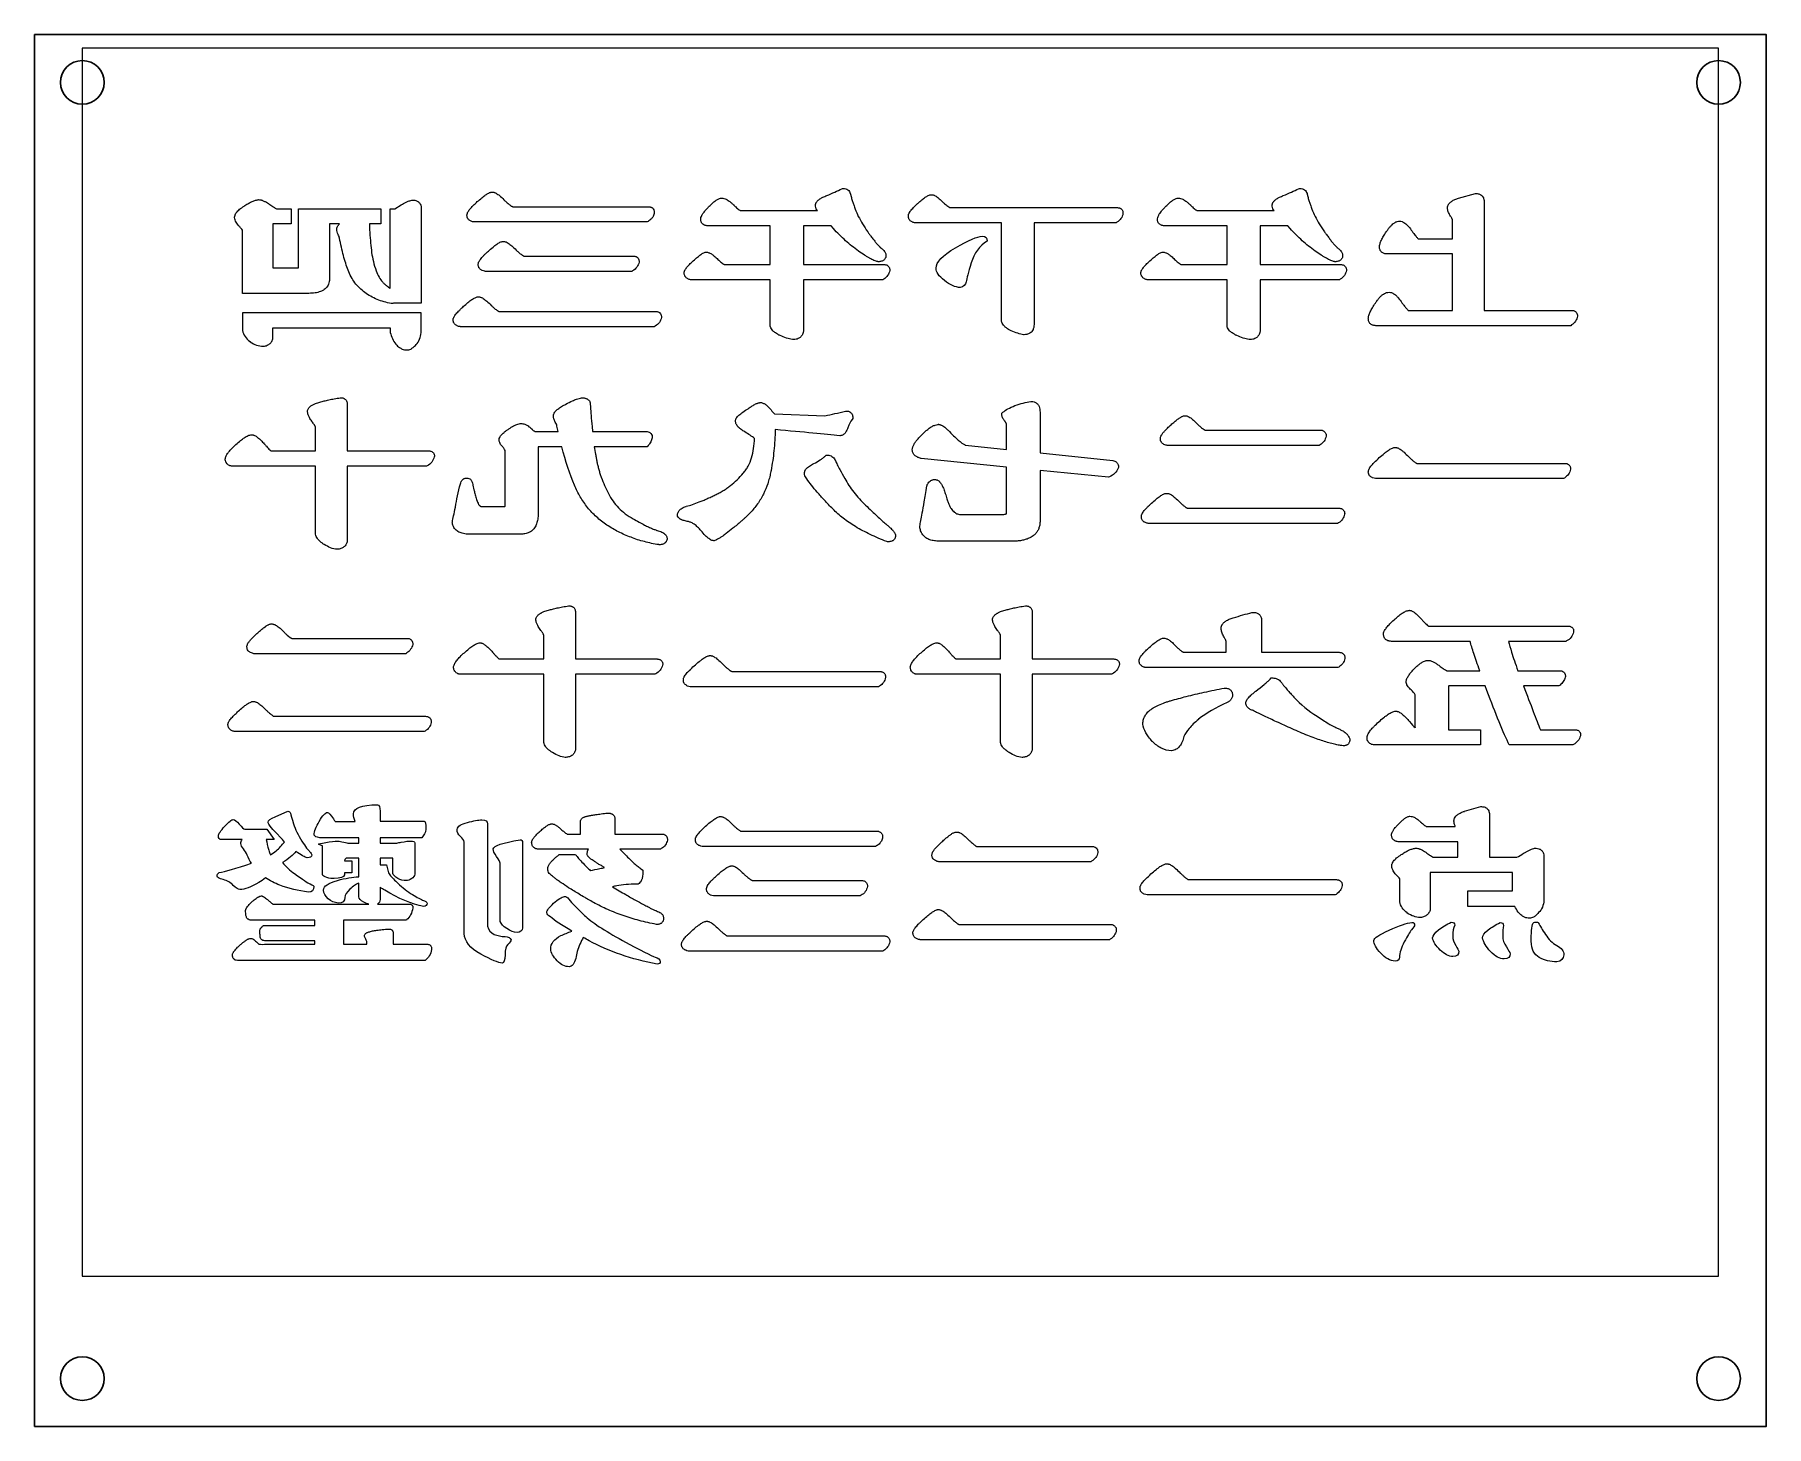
# Model space of a CAD drawing. Header units: millimetres. Extents: x 42 to 169, y 93 to 195.
import ezdxf

# ---------------------------------------------------------------- set-up
doc = ezdxf.new("R2010")
doc.units = ezdxf.units.MM
doc.layers.add('Default', color=18, linetype='Continuous', true_color=0x000000)
doc.layers.add('Layer 01', color=18, linetype='Continuous', true_color=0x000000)

msp = doc.modelspace()

# ---------------------------------------------------------------- linework, layer by layer
at = {"layer": 'Default', "color": 18, "lineweight": 5, "true_color": 0x000000}
msp.add_lwpolyline([(45.3, 103.52), (165.3, 103.52), (165.3, 193.52), (45.3, 193.52)], close=True, dxfattribs=at)
at = {"layer": 'Layer 01', "color": 12, "lineweight": 5, "true_color": 0xc80000}
for p, q in [((76.87, 181.91), (86.83, 181.91)), ((93.58, 181.62), (99.21, 181.62)), ((108.94, 181.84), (121.21, 181.84)), ((127.07, 181.62), (132.71, 181.62)), ((77.69, 178.29), (85.72, 178.29)), ((75.85, 174.23), (87.35, 174.23)), ((96.07, 166.73), (99.76, 166.59)), ((78.5, 165.43), (80.19, 165.43)), ((127.65, 165.53), (136.1, 165.53)), ((76.32, 160), (76.32, 163.99)), ((143.18, 163.1), (154.03, 163.1)), ((74.52, 159.94), (76.25, 159.94)), ((109.62, 159.36), (112.82, 159.36)), ((126.34, 159.81), (137.46, 159.81)), ((113.44, 157.39), (108.27, 157.39)), ((144.03, 151.17), (154.26, 151.17)), ((60.66, 150.27), (69.12, 150.27)), ((147.07, 150.05), (141.31, 150.05)), ((92.94, 147.84), (103.79, 147.84)), ((145.38, 147.9), (147.78, 147.9)), ((150.57, 147.9), (153.64, 147.9)), ((143.05, 143.72), (143.05, 146.14)), ((145.5, 146.78), (145.5, 146.78)), ((148.18, 146.79), (145.56, 146.79)), ((59.36, 144.56), (70.48, 144.56)), ((152.23, 143.58), (154.76, 143.58)), ((59.45, 137.19), (60.38, 137.6)), ((63.84, 136.84), (65.31, 136.84)), ((93.62, 136.14), (103.58, 136.14)), ((143.88, 136.49), (145.99, 136.49)), ((57.03, 135.52), (55.51, 135.52)), ((110.9, 135.02), (119.36, 135.02)), ((80.32, 134.43), (81.41, 134.43)), ((65.57, 131.33), (65.57, 132.33)), ((94.43, 132.52), (102.47, 132.52)), ((126.44, 132.59), (137.28, 132.59)), ((67.14, 132.03), (67.14, 131.13)), ((59.29, 130.79), (66.32, 130.79)), ((66.94, 130.79), (69.27, 130.79)), ((58.32, 128.75), (58.32, 128.92)), ((92.6, 128.47), (104.1, 128.47)), ((109.59, 129.3), (120.72, 129.3))]:
    msp.add_line(p, q, dxfattribs=at)
at = {"layer": 'Layer 01'}
msp.add_lwpolyline([(41.8, 92.52), (168.8, 92.52), (168.8, 194.52), (41.8, 194.52)], close=True, dxfattribs=at)
at = {"layer": 'Layer 01', "color": 12, "lineweight": 5, "true_color": 0xc80000}
for points in [[(101.01, 183.22), (101.06, 183.25), (101.12, 183.25)], [(101.62, 182.88), (101.63, 182.86), (101.63, 182.84)], [(134.5, 183.22), (134.56, 183.25), (134.62, 183.25)], [(135.12, 182.88), (135.12, 182.86), (135.13, 182.84)], [(58.19, 182.42), (58.21, 182.43), (58.23, 182.43)], [(59.04, 182.08), (59.04, 182.08), (59.05, 182.07)], [(59.54, 181.76), (60.61, 181.76), (60.61, 180.65), (59.28, 180.65), (59.28, 177.42), (61.04, 177.42)], [(61.15, 177.43), (61.15, 181.76), (67.2, 181.76), (67.2, 180.65), (66.35, 180.65)], [(67.89, 175.92), (67.89, 181.76), (68.21, 181.76), (68.69, 182.04)], [(70.14, 181.92), (70.14, 181.9), (70.14, 174.84), (68.2, 174.84)], [(69.54, 182.39), (69.56, 182.4), (69.58, 182.39)], [(92.16, 182.54), (92.17, 182.54), (92.18, 182.54)], [(93.07, 182.04), (93.08, 182.03), (93.08, 182.03)], [(106.56, 182.15), (106.57, 182.15), (106.57, 182.15)], [(125.65, 182.54), (125.66, 182.54), (125.67, 182.54)], [(126.56, 182.04), (126.57, 182.03), (126.57, 182.03)], [(146.23, 182.53), (146.23, 182.53), (147.48, 182.87), (147.52, 182.87)], [(148.1, 182.29), (148.1, 174.31), (154.52, 174.31)], [(56.47, 181.11), (56.47, 181.13), (56.47, 181.14)], [(64.17, 180.65), (63.42, 180.65), (63.42, 176.59)], [(63.96, 180.27), (63.96, 180.31), (63.97, 180.34)], [(86.79, 180.83), (86.73, 180.79), (74.04, 180.79), (74.01, 180.79)], [(87.25, 181.5), (87.25, 181.49), (87.25, 181.48)], [(90.65, 180.98), (90.65, 181), (90.65, 181.03)], [(92.39, 177.68), (95.75, 177.68), (95.75, 180.5), (91.25, 180.5)], [(100.38, 180.31), (100.38, 180.31), (100.21, 180.5), (98.19, 180.5), (98.19, 177.68), (104.1, 177.68)], [(112.73, 173.44), (112.71, 173.49), (112.71, 180.72), (106.36, 180.72), (106.34, 180.73)], [(121.17, 180.77), (121.11, 180.72), (115.1, 180.72), (115.1, 173.28)], [(121.62, 181.44), (121.62, 181.42), (121.62, 181.4)], [(124.14, 180.98), (124.14, 181), (124.15, 181.03)], [(125.88, 177.68), (129.25, 177.68), (129.25, 180.5), (124.74, 180.5)], [(133.88, 180.31), (133.87, 180.31), (133.71, 180.5), (131.68, 180.5), (131.68, 177.68), (137.59, 177.68)], [(143.28, 179.55), (145.78, 179.55), (145.78, 180.98)], [(145.65, 181.22), (145.64, 181.22), (145.64, 181.22)], [(61.91, 175.56), (57.06, 175.56), (57.06, 180.18)], [(86.13, 177.89), (86.13, 177.87), (86.13, 177.85)], [(103.69, 177.88), (103.67, 177.88), (103.65, 177.89)], [(103.87, 178.89), (103.87, 178.88), (103.88, 178.88)], [(137.18, 177.88), (137.16, 177.88), (137.14, 177.89)], [(137.36, 178.89), (137.37, 178.88), (137.37, 178.88)], [(142.54, 174.31), (145.78, 174.31), (145.78, 178.45), (140.98, 178.45)], [(66.85, 177.22), (66.86, 177.22), (66.86, 177.21)], [(85.66, 177.21), (85.6, 177.17), (74.85, 177.17), (74.83, 177.18)], [(95.77, 173.1), (95.75, 173.14), (95.75, 176.56), (89.93, 176.56), (89.9, 176.56)], [(104.07, 176.6), (104, 176.56), (98.19, 176.56), (98.19, 172.92)], [(104.52, 177.27), (104.52, 177.25), (104.51, 177.23)], [(129.26, 173.1), (129.25, 173.14), (129.25, 176.56), (123.42, 176.56), (123.39, 176.56)], [(137.56, 176.6), (137.49, 176.56), (131.68, 176.56), (131.68, 172.92)], [(138.01, 177.27), (138.01, 177.25), (138.01, 177.23)], [(70.14, 172.68), (70.14, 172.69), (70.14, 174.12), (57.06, 174.12), (57.06, 172.85), (57.06, 172.83)], [(68.01, 174.82), (67.98, 174.82), (67.96, 174.82)], [(59.28, 172.35), (59.28, 172.36), (59.28, 173.02), (67.89, 173.02), (67.89, 172.72), (67.89, 172.69)], [(87.32, 173.16), (87.25, 173.11), (73.02, 173.11), (73, 173.12)], [(87.77, 173.83), (87.77, 173.81), (87.77, 173.79)], [(113.43, 172.8), (113.42, 172.81), (113.41, 172.81)], [(154.52, 173.24), (154.46, 173.19), (140.16, 173.19)], [(154.95, 173.96), (154.95, 173.92), (154.95, 173.89)], [(57.6, 172.02), (57.61, 172.01), (57.61, 172.01)], [(58.56, 171.68), (58.58, 171.68), (58.59, 171.68)], [(97.43, 172.17), (97.41, 172.17), (97.38, 172.17)], [(114.37, 172.53), (114.35, 172.53), (114.32, 172.53)], [(130.92, 172.17), (130.9, 172.17), (130.87, 172.17)], [(69.09, 171.41), (69.1, 171.41), (69.11, 171.41)], [(64.22, 167.91), (64.24, 167.91), (64.26, 167.91)], [(81.92, 167.89), (81.94, 167.9), (81.96, 167.9)], [(61.82, 166.93), (61.82, 166.95), (61.82, 166.97)], [(64.73, 167.4), (64.73, 164.01), (70.71, 164.01)], [(79.86, 166.6), (79.86, 166.63), (79.86, 166.65)], [(95.81, 167.03), (95.81, 167.02), (95.82, 167.01)], [(101.27, 166.93), (101.3, 166.93), (101.34, 166.93)], [(101.8, 166.47), (101.8, 166.38), (101.75, 166.31)], [(112.74, 166.66), (112.74, 166.77), (112.82, 166.84)], [(113.7, 167.33), (113.7, 167.33), (113.7, 167.33)], [(114.86, 167.63), (114.88, 167.63), (114.89, 167.63)], [(115.54, 166.85), (115.54, 163.86), (120.87, 163.3), (120.87, 163.3)], [(57.72, 165.2), (57.74, 165.2), (57.76, 165.2)], [(59.15, 164.01), (62.39, 164.01), (62.39, 165.78)], [(62.14, 166.17), (62.13, 166.18), (62.13, 166.18)], [(77.51, 166.02), (77.52, 166.02), (77.53, 166.02)], [(78.26, 165.62), (78.27, 165.61), (78.28, 165.6)], [(79.99, 166.12), (79.99, 166.12), (79.98, 166.13)], [(80.11, 165.83), (80.11, 165.83), (80.11, 165.84)], [(82.68, 165.8), (82.72, 165.43), (86.72, 165.43), (86.73, 165.43)], [(93.2, 166.22), (93.2, 166.24), (93.21, 166.26)], [(100.93, 165.13), (100.89, 165.12), (100.85, 165.12)], [(101.45, 165.71), (101.44, 165.71), (101.44, 165.7)], [(108.06, 165.95), (108.07, 165.96), (108.09, 165.96)], [(110.08, 164.44), (113.07, 164.12), (113.07, 166)], [(136.52, 165.13), (136.52, 165.11), (136.52, 165.08)], [(58.64, 164.53), (58.65, 164.52), (58.65, 164.52)], [(75.87, 164.84), (75.87, 164.89), (75.88, 164.93)], [(80.47, 164.32), (78.73, 164.32), (78.73, 159.4)], [(86.81, 164.41), (86.73, 164.32), (82.85, 164.32)], [(87.1, 165.02), (87.1, 164.99), (87.09, 164.97)], [(106.17, 164.07), (106.17, 164.07), (106.17, 164.08)], [(136.07, 164.45), (136, 164.41), (124.85, 164.41), (124.82, 164.42)], [(55.78, 163.42), (55.78, 163.44), (55.79, 163.45)], [(62.4, 157.91), (62.39, 157.93), (62.39, 162.89), (56.36, 162.89)], [(70.6, 162.92), (70.54, 162.89), (64.73, 162.89), (64.73, 157.42), (64.73, 157.4)], [(71.12, 163.64), (71.12, 163.61), (71.11, 163.58)], [(99.78, 163.63), (99.86, 163.7), (99.96, 163.7)], [(100.5, 163.36), (100.51, 163.35), (100.51, 163.34)], [(113.07, 159.44), (113.07, 162.83), (106.83, 163.45), (106.8, 163.46)], [(120.63, 162.11), (120.56, 162.08), (115.54, 162.58), (115.54, 158.88)], [(121.3, 162.84), (121.3, 162.79), (121.27, 162.74)], [(154.44, 162.71), (154.44, 162.69), (154.44, 162.67)], [(98.26, 162.29), (98.26, 162.32), (98.26, 162.35)], [(107.24, 161.44), (107.24, 161.46), (107.25, 161.48)], [(153.99, 162.02), (153.93, 161.98), (140.15, 161.98), (140.13, 161.98)], [(72.44, 158.72), (72.43, 158.77), (72.44, 158.81)], [(88.96, 159.24), (88.95, 159.28), (88.95, 159.32)], [(89.57, 159.94), (89.58, 159.94), (89.59, 159.95)], [(106.89, 159.46), (106.89, 159.46), (106.9, 159.47)], [(137.88, 159.41), (137.88, 159.39), (137.87, 159.37)], [(77.51, 157.92), (73.46, 157.92), (73.44, 157.92)], [(87.44, 158.19), (87.45, 158.19), (87.45, 158.19)], [(104.93, 157.88), (104.94, 157.84), (104.94, 157.8)], [(106.73, 158.45), (106.73, 158.48), (106.73, 158.5)], [(137.43, 158.74), (137.36, 158.7), (123.49, 158.7), (123.47, 158.7)], [(64.02, 156.8), (64, 156.8), (63.98, 156.8)], [(87.62, 157.13), (87.59, 157.13), (87.57, 157.14)], [(91.68, 157.44), (91.64, 157.43), (91.61, 157.43)], [(104.39, 157.35), (104.34, 157.35), (104.3, 157.37)], [(80.96, 152.65), (80.99, 152.66), (81.01, 152.66)], [(114.46, 152.65), (114.48, 152.66), (114.5, 152.66)], [(78.57, 151.67), (78.57, 151.69), (78.57, 151.71)], [(81.47, 152.14), (81.47, 148.76), (87.45, 148.76)], [(112.06, 151.67), (112.06, 151.69), (112.06, 151.71)], [(114.97, 152.14), (114.97, 148.76), (120.95, 148.76)], [(131.08, 152.17), (131.11, 152.18), (131.15, 152.18)], [(131.79, 151.56), (131.79, 149.25), (137.48, 149.25)], [(142.62, 152.32), (142.64, 152.33), (142.66, 152.32)], [(143.52, 151.67), (143.52, 151.67), (143.52, 151.67)], [(69.54, 149.87), (69.54, 149.85), (69.53, 149.83)], [(74.47, 149.94), (74.49, 149.94), (74.51, 149.94)], [(75.9, 148.76), (79.14, 148.76), (79.14, 150.53)], [(78.88, 150.91), (78.88, 150.92), (78.87, 150.93)], [(107.96, 149.94), (107.98, 149.94), (108, 149.94)], [(109.39, 148.76), (112.63, 148.76), (112.63, 150.53)], [(112.38, 150.91), (112.37, 150.92), (112.36, 150.93)], [(126.08, 149.25), (129.18, 149.25), (129.18, 150.04)], [(129.04, 150.35), (129.04, 150.36), (129.03, 150.36)], [(140.73, 150.58), (140.73, 150.6), (140.73, 150.61)], [(154.15, 150.08), (154.1, 150.05), (149.89, 150.05)], [(154.67, 150.8), (154.67, 150.77), (154.66, 150.73)], [(69.09, 149.2), (69.02, 149.15), (57.87, 149.15), (57.84, 149.16)], [(75.39, 149.27), (75.39, 149.27), (75.4, 149.26)], [(108.88, 149.27), (108.88, 149.27), (108.89, 149.26)], [(137.89, 148.85), (137.89, 148.82), (137.89, 148.8)], [(72.53, 148.17), (72.53, 148.18), (72.53, 148.2)], [(79.14, 142.65), (79.14, 142.68), (79.14, 147.64), (73.11, 147.64)], [(87.35, 147.67), (87.29, 147.64), (81.47, 147.64), (81.47, 142.17), (81.47, 142.15)], [(87.87, 148.39), (87.87, 148.35), (87.86, 148.32)], [(104.21, 147.46), (104.21, 147.44), (104.2, 147.42)], [(106.02, 148.17), (106.02, 148.18), (106.03, 148.2)], [(112.64, 142.65), (112.63, 142.68), (112.63, 147.64), (106.6, 147.64)], [(120.84, 147.67), (120.78, 147.64), (114.97, 147.64), (114.97, 142.17), (114.96, 142.15)], [(121.36, 148.39), (121.36, 148.35), (121.35, 148.32)], [(137.44, 148.17), (137.38, 148.13), (123.31, 148.13), (123.28, 148.13)], [(132.42, 147.29), (132.49, 147.37), (132.61, 147.37)], [(142.99, 148.06), (142.99, 148.06), (143, 148.07)], [(154.07, 147.49), (154.07, 147.45), (154.06, 147.42)], [(103.76, 146.76), (103.69, 146.72), (89.92, 146.72), (89.89, 146.73)], [(129.05, 146.62), (129.08, 146.63), (129.11, 146.63)], [(133.21, 147.07), (133.22, 147.07), (133.23, 147.06)], [(145.5, 146.76), (145.5, 143.58), (147.85, 143.58), (147.85, 142.46), (140.13, 142.46)], [(153.67, 146.85), (153.59, 146.79), (150.99, 146.79)], [(129.26, 145.57), (129.26, 145.56), (129.25, 145.56)], [(141.64, 144.94), (141.65, 144.94), (141.67, 144.94)], [(70.89, 144.16), (70.89, 144.14), (70.89, 144.11)], [(123.08, 143.99), (123.08, 144), (123.08, 144.01)], [(127.17, 144.34), (127.17, 144.34), (127.17, 144.33)], [(142.64, 144.19), (142.64, 144.18), (142.64, 144.18)], [(70.44, 143.48), (70.38, 143.44), (56.5, 143.44), (56.48, 143.44)], [(123.78, 142.72), (123.77, 142.72), (123.77, 142.72)], [(137.79, 142.4), (137.77, 142.4), (137.76, 142.4)], [(138.25, 142.91), (138.25, 142.88), (138.25, 142.85)], [(139.52, 142.99), (139.52, 143), (139.52, 143.02)], [(154.66, 142.49), (154.6, 142.46), (149.94, 142.46), (149.87, 142.61)], [(155.18, 143.21), (155.18, 143.17), (155.17, 143.14)], [(80.77, 141.55), (80.75, 141.54), (80.72, 141.55)], [(114.26, 141.55), (114.24, 141.54), (114.22, 141.55)], [(125.18, 142.03), (125.17, 142.03), (125.16, 142.03)], [(67.14, 137.61), (67.14, 136.87), (70.33, 136.87), (70.37, 136.87)], [(83.81, 137.46), (83.82, 137.46), (83.84, 137.46)], [(142.64, 137.23), (142.65, 137.23), (142.66, 137.23)], [(146.67, 137.59), (146.67, 137.6), (147.87, 137.94), (147.91, 137.94)], [(148.49, 137.36), (148.49, 134.23), (150.51, 134.23)], [(57.22, 136.28), (58.83, 136.28), (59.38, 135.52), (58.79, 135.52)], [(60.13, 135.34), (59.97, 135.52), (59.41, 136.11)], [(80.87, 135.93), (81.84, 135.93), (81.84, 136.86)], [(84.35, 137.08), (84.35, 135.93), (87.8, 135.93)], [(141.31, 135.86), (141.31, 135.89), (141.32, 135.92)], [(143.45, 136.81), (143.46, 136.81), (143.46, 136.81)], [(64.84, 135.27), (65.57, 135.27), (65.57, 135.66), (62.71, 135.66)], [(62.91, 132.96), (62.91, 134.54), (62.91, 135.06)], [(70.2, 135.66), (67.14, 135.66), (67.14, 135.27), (68.37, 135.27)], [(69.69, 135.29), (69.69, 134.43), (69.69, 132.99)], [(82.42, 134.81), (78.71, 134.81), (78.68, 134.82)], [(87.76, 134.86), (87.7, 134.81), (84.73, 134.81)], [(88.21, 135.53), (88.21, 135.51), (88.21, 135.49)], [(103.54, 135.06), (103.47, 135.02), (90.78, 135.02), (90.76, 135.02)], [(103.99, 135.74), (103.99, 135.72), (103.99, 135.71)], [(144.4, 134.23), (146.17, 134.23), (146.17, 135.37), (141.86, 135.37)], [(143.05, 134.89), (143.07, 134.89), (143.09, 134.89)], [(151.88, 134.89), (151.9, 134.89), (151.92, 134.89)], [(64.54, 133.97), (65.06, 133.97), (65.06, 133.08), (64.54, 133.08), (64.54, 132.94)], [(65.57, 132.8), (65.57, 133.08), (65.57, 133.68), (65.57, 134.17), (64.74, 134.17)], [(68.07, 133.04), (68.07, 133.08), (68.07, 133.68), (68.07, 134.17), (67.14, 134.17), (67.14, 133.68), (67.61, 133.68), (67.75, 133.08)], [(86.3, 133.36), (86.41, 133.28), (86.41, 133.15)], [(119.32, 133.94), (119.26, 133.9), (108.11, 133.9), (108.07, 133.91)], [(119.77, 134.62), (119.77, 134.59), (119.77, 134.57)], [(141.33, 133.58), (141.33, 133.59), (141.33, 133.61)], [(143.9, 134.54), (143.9, 134.54), (143.91, 134.54)], [(151, 134.52), (151, 134.52), (151.01, 134.52)], [(152.48, 134.4), (152.48, 134.38), (152.48, 131.08), (152.48, 131.07)], [(84.5, 132.13), (84.49, 132.13), (84.49, 132.13)], [(86.13, 132.31), (86.06, 132.26), (85.96, 132.26)], [(102.88, 132.12), (102.88, 132.1), (102.88, 132.08)], [(137.7, 132.2), (137.7, 132.18), (137.7, 132.16)], [(141.66, 132.93), (141.65, 132.93), (141.65, 132.94)], [(141.92, 130.97), (141.92, 130.98), (141.92, 132.65)], [(150.35, 130.63), (146.91, 130.63), (146.91, 131.77), (150.19, 131.77), (150.19, 133.11), (144.16, 133.11), (144.16, 130.48), (144.16, 130.47)], [(57.74, 130.96), (57.74, 130.96), (57.74, 130.97)], [(58.43, 131.39), (58.45, 131.4), (58.46, 131.39)], [(58.96, 131.06), (58.96, 131.06), (58.96, 131.06)], [(102.41, 131.44), (102.34, 131.4), (91.6, 131.4), (91.58, 131.41)], [(137.25, 131.51), (137.18, 131.47), (123.41, 131.47), (123.39, 131.47)], [(57.28, 130.33), (57.28, 130.34), (57.28, 130.35)], [(58.6, 129.23), (62.36, 129.23), (62.36, 129.63), (57.61, 129.63)], [(69.1, 129.66), (69.07, 129.63), (64.46, 129.63), (64.46, 127.85), (66.16, 127.85), (66.16, 128.06)], [(69.55, 130.55), (69.55, 130.54), (69.54, 130.52)], [(87.93, 129.79), (87.93, 129.78), (87.93, 129.77)], [(142.47, 130.14), (142.47, 130.15), (142.46, 130.15)], [(143.45, 129.81), (143.43, 129.81), (143.42, 129.81)], [(151.43, 129.76), (151.42, 129.76), (151.41, 129.76)], [(57.65, 128.28), (57.66, 128.29), (57.67, 128.28)], [(66, 128.43), (65.99, 128.46), (65.99, 128.48)], [(67.77, 128.97), (67.77, 128.97), (67.78, 128.97)], [(68.09, 128.67), (68.09, 127.85), (70.64, 127.85)], [(87.45, 129.3), (87.43, 129.3), (87.4, 129.31)], [(121.13, 128.9), (121.13, 128.88), (121.13, 128.86)], [(56.31, 127.07), (56.31, 127.08), (56.31, 127.09)], [(58.65, 127.85), (62.36, 127.85), (62.36, 128.11), (58.69, 128.11)], [(70.92, 127.52), (70.92, 127.49), (70.92, 127.47)], [(104.07, 127.39), (104, 127.35), (89.77, 127.35), (89.74, 127.35)], [(104.52, 128.06), (104.52, 128.04), (104.51, 128.02)], [(120.68, 128.22), (120.62, 128.18), (106.74, 128.18), (106.72, 128.19)], [(70.47, 126.69), (70.45, 126.67), (56.67, 126.67)]]:
    msp.add_lwpolyline(points, dxfattribs=at)
at = {"layer": 'Layer 01'}
for centre in [(45.3, 191.02), (165.3, 96.02)]:
    msp.add_circle(centre, 1.6, dxfattribs=at)
at = {"layer": 'Layer 01', "extrusion": (0, 0, -1)}
for centre in [(-165.3, 191.02), (-45.3, 96.02)]:
    msp.add_circle(centre, 1.6, dxfattribs=at)
at = {"layer": 'Layer 01', "color": 12, "lineweight": 5, "true_color": 0xc80000}
for points, knots in [([(74.27, 182.28), (74.38, 182.37), (74.49, 182.47), (74.6, 182.56), (74.65, 182.6), (74.69, 182.64), (74.74, 182.68), (74.79, 182.71), (74.83, 182.74), (74.88, 182.77), (74.92, 182.8), (74.96, 182.83), (75, 182.85), (75.03, 182.87), (75.07, 182.9), (75.11, 182.91), (75.15, 182.93), (75.19, 182.95), (75.23, 182.96), (75.25, 182.96), (75.27, 182.97), (75.29, 182.97), (75.32, 182.98), (75.34, 182.98), (75.37, 182.98)], [109.9244, 109.9244, 109.9244, 109.9244, 110.9244, 110.9244, 110.9244, 111.9244, 111.9244, 111.9244, 112.9244, 112.9244, 112.9244, 113.9244, 113.9244, 113.9244, 114.9244, 114.9244, 114.9244, 115.9244, 115.9244, 115.9244, 116.9244, 116.9244, 116.9244, 117.9244, 117.9244, 117.9244, 117.9244]), ([(75.37, 182.98), (75.4, 182.98), (75.42, 182.98), (75.45, 182.97), (75.48, 182.97), (75.5, 182.96), (75.53, 182.95), (75.55, 182.94), (75.57, 182.93), (75.6, 182.92), (75.64, 182.9), (75.67, 182.88), (75.71, 182.86), (75.76, 182.83), (75.8, 182.8), (75.84, 182.77), (75.89, 182.73), (75.93, 182.69), (75.98, 182.65), (76.09, 182.55), (76.19, 182.45), (76.29, 182.35)], [51.9622, 51.9622, 51.9622, 51.9622, 52.9622, 52.9622, 52.9622, 53.9622, 53.9622, 53.9622, 54.9622, 54.9622, 54.9622, 55.9622, 55.9622, 55.9622, 56.9622, 56.9622, 56.9622, 57.9622, 57.9622, 57.9622, 58.9622, 58.9622, 58.9622, 58.9622]), ([(101.12, 183.25), (101.18, 183.25), (101.24, 183.24), (101.29, 183.22), (101.35, 183.21), (101.4, 183.18), (101.44, 183.14), (101.49, 183.11), (101.53, 183.07), (101.56, 183.02), (101.59, 182.98), (101.61, 182.93), (101.62, 182.88)], [3, 3, 3, 3, 4, 4, 4, 5, 5, 5, 6, 6, 6, 7, 7, 7, 7]), ([(134.62, 183.25), (134.67, 183.25), (134.73, 183.24), (134.78, 183.22), (134.84, 183.21), (134.89, 183.18), (134.94, 183.14), (134.98, 183.11), (135.02, 183.07), (135.05, 183.02), (135.08, 182.98), (135.1, 182.93), (135.12, 182.88)], [3, 3, 3, 3, 4, 4, 4, 5, 5, 5, 6, 6, 6, 7, 7, 7, 7]), ([(56.47, 181.14), (56.47, 181.2), (56.48, 181.25), (56.5, 181.3), (56.51, 181.32), (56.52, 181.35), (56.53, 181.37), (56.55, 181.41), (56.58, 181.45), (56.6, 181.48), (56.64, 181.52), (56.67, 181.56), (56.71, 181.6), (56.75, 181.64), (56.79, 181.68), (56.83, 181.72), (56.94, 181.8), (57.05, 181.88), (57.16, 181.95)], [78, 78, 78, 78, 79, 79, 79, 80, 80, 80, 81, 81, 81, 82, 82, 82, 83, 83, 83, 84, 84, 84, 84]), ([(57.16, 181.95), (57.25, 182.02), (57.34, 182.08), (57.44, 182.13), (57.52, 182.18), (57.61, 182.23), (57.7, 182.27), (57.78, 182.31), (57.87, 182.34), (57.95, 182.37), (58.03, 182.39), (58.11, 182.41), (58.19, 182.42)], [84, 84, 84, 84, 85, 85, 85, 86, 86, 86, 87, 87, 87, 88, 88, 88, 88]), ([(58.23, 182.43), (58.28, 182.43), (58.33, 182.42), (58.38, 182.41), (58.4, 182.41), (58.43, 182.4), (58.45, 182.39), (58.48, 182.38), (58.5, 182.38), (58.52, 182.37), (58.59, 182.34), (58.66, 182.31), (58.72, 182.28), (58.77, 182.25), (58.83, 182.22), (58.88, 182.19), (58.93, 182.15), (58.99, 182.12), (59.04, 182.08)], [90, 90, 90, 90, 91, 91, 91, 92, 92, 92, 93, 93, 93, 94, 94, 94, 95, 95, 95, 96, 96, 96, 96]), ([(59.05, 182.07), (59.09, 182.04), (59.14, 182), (59.19, 181.97), (59.23, 181.94), (59.27, 181.91), (59.32, 181.89), (59.36, 181.86), (59.41, 181.83), (59.45, 181.81), (59.48, 181.79), (59.51, 181.78), (59.54, 181.76)], [98, 98, 98, 98, 99, 99, 99, 100, 100, 100, 101, 101, 101, 102, 102, 102, 102]), ([(68.69, 182.04), (68.8, 182.11), (68.92, 182.18), (69.05, 182.24), (69.11, 182.27), (69.18, 182.3), (69.26, 182.33), (69.3, 182.34), (69.35, 182.36), (69.4, 182.37), (69.45, 182.38), (69.49, 182.39), (69.54, 182.39)], [20, 20, 20, 20, 21, 21, 21, 22, 22, 22, 23, 23, 23, 24, 24, 24, 24]), ([(69.58, 182.39), (69.64, 182.39), (69.71, 182.38), (69.77, 182.36), (69.84, 182.34), (69.9, 182.31), (69.95, 182.26), (70.01, 182.22), (70.05, 182.16), (70.08, 182.1), (70.11, 182.05), (70.13, 181.98), (70.14, 181.92)], [26, 26, 26, 26, 27, 27, 27, 28, 28, 28, 29, 29, 29, 30, 30, 30, 30]), ([(74.01, 180.79), (73.94, 180.8), (73.88, 180.82), (73.82, 180.85), (73.78, 180.86), (73.75, 180.88), (73.72, 180.9), (73.69, 180.92), (73.67, 180.94), (73.64, 180.96), (73.61, 180.99), (73.59, 181.02), (73.57, 181.05), (73.56, 181.07), (73.55, 181.09), (73.55, 181.1), (73.54, 181.12), (73.53, 181.14), (73.53, 181.16), (73.52, 181.19), (73.51, 181.23), (73.51, 181.26), (73.51, 181.28), (73.51, 181.29), (73.51, 181.31), (73.51, 181.32), (73.52, 181.33), (73.52, 181.35), (73.52, 181.37), (73.53, 181.4), (73.54, 181.42), (73.54, 181.44), (73.55, 181.46), (73.56, 181.48), (73.57, 181.51), (73.59, 181.53), (73.6, 181.55), (73.62, 181.59), (73.65, 181.63), (73.68, 181.67), (73.71, 181.71), (73.75, 181.75), (73.78, 181.79), (73.82, 181.84), (73.86, 181.88), (73.9, 181.93), (73.95, 181.98), (74, 182.03), (74.05, 182.08), (74.12, 182.14), (74.19, 182.21), (74.27, 182.28)], [92.9244, 92.9244, 92.9244, 92.9244, 93.9244, 93.9244, 93.9244, 94.9244, 94.9244, 94.9244, 95.9244, 95.9244, 95.9244, 96.9244, 96.9244, 96.9244, 97.9244, 97.9244, 97.9244, 98.9244, 98.9244, 98.9244, 99.9244, 99.9244, 99.9244, 100.9244, 100.9244, 100.9244, 101.9244, 101.9244, 101.9244, 102.9244, 102.9244, 102.9244, 103.9244, 103.9244, 103.9244, 104.9244, 104.9244, 104.9244, 105.9244, 105.9244, 105.9244, 106.9244, 106.9244, 106.9244, 107.9244, 107.9244, 107.9244, 108.9244, 108.9244, 108.9244, 109.9244, 109.9244, 109.9244, 109.9244]), ([(76.29, 182.35), (76.35, 182.3), (76.4, 182.25), (76.46, 182.2), (76.51, 182.16), (76.56, 182.12), (76.61, 182.08), (76.64, 182.05), (76.67, 182.02), (76.71, 182), (76.73, 181.99), (76.74, 181.98), (76.76, 181.96), (76.78, 181.95), (76.79, 181.95), (76.81, 181.94), (76.81, 181.93), (76.82, 181.93), (76.83, 181.92), (76.85, 181.92), (76.86, 181.91), (76.87, 181.91)], [58.9622, 58.9622, 58.9622, 58.9622, 59.9622, 59.9622, 59.9622, 60.9622, 60.9622, 60.9622, 61.9622, 61.9622, 61.9622, 62.9622, 62.9622, 62.9622, 63.9622, 63.9622, 63.9622, 64.9622, 64.9622, 64.9622, 65.9622, 65.9622, 65.9622, 65.9622]), ([(86.83, 181.91), (86.87, 181.91), (86.91, 181.9), (86.94, 181.89), (86.97, 181.89), (86.99, 181.88), (87.02, 181.87), (87.04, 181.86), (87.06, 181.85), (87.08, 181.84), (87.1, 181.82), (87.12, 181.81), (87.13, 181.79), (87.16, 181.76), (87.19, 181.73), (87.21, 181.69), (87.22, 181.66), (87.23, 181.64), (87.23, 181.61), (87.24, 181.58), (87.25, 181.54), (87.25, 181.5)], [75.9244, 75.9244, 75.9244, 75.9244, 76.9244, 76.9244, 76.9244, 77.9244, 77.9244, 77.9244, 78.9244, 78.9244, 78.9244, 79.9244, 79.9244, 79.9244, 80.9244, 80.9244, 80.9244, 81.9244, 81.9244, 81.9244, 82.9244, 82.9244, 82.9244, 82.9244]), ([(90.65, 181.03), (90.66, 181.08), (90.68, 181.14), (90.7, 181.19), (90.72, 181.22), (90.73, 181.25), (90.74, 181.28), (90.76, 181.3), (90.77, 181.33), (90.79, 181.36), (90.81, 181.39), (90.82, 181.41), (90.84, 181.44), (90.88, 181.49), (90.91, 181.53), (90.95, 181.58), (91, 181.64), (91.05, 181.7), (91.1, 181.75), (91.16, 181.82), (91.22, 181.88), (91.28, 181.94)], [140, 140, 140, 140, 141, 141, 141, 142, 142, 142, 143, 143, 143, 144, 144, 144, 145, 145, 145, 146, 146, 146, 147, 147, 147, 147]), ([(91.28, 181.94), (91.36, 182.02), (91.44, 182.09), (91.52, 182.17), (91.59, 182.23), (91.66, 182.29), (91.73, 182.35), (91.8, 182.39), (91.86, 182.44), (91.93, 182.47), (91.97, 182.49), (92, 182.5), (92.04, 182.51), (92.08, 182.53), (92.12, 182.53), (92.16, 182.54)], [147, 147, 147, 147, 148, 148, 148, 149, 149, 149, 150, 150, 150, 151, 151, 151, 152, 152, 152, 152]), ([(92.18, 182.54), (92.24, 182.54), (92.3, 182.53), (92.36, 182.51), (92.41, 182.5), (92.47, 182.48), (92.52, 182.45), (92.55, 182.44), (92.58, 182.42), (92.6, 182.41), (92.65, 182.38), (92.69, 182.35), (92.74, 182.32), (92.79, 182.28), (92.85, 182.24), (92.9, 182.19), (92.96, 182.14), (93.02, 182.09), (93.07, 182.04)], [154, 154, 154, 154, 155, 155, 155, 156, 156, 156, 157, 157, 157, 158, 158, 158, 159, 159, 159, 160, 160, 160, 160]), ([(93.08, 182.03), (93.12, 181.98), (93.17, 181.93), (93.22, 181.89), (93.26, 181.85), (93.3, 181.81), (93.34, 181.78), (93.39, 181.74), (93.43, 181.71), (93.48, 181.68), (93.5, 181.66), (93.52, 181.65), (93.55, 181.64), (93.56, 181.63), (93.57, 181.63), (93.58, 181.62)], [162, 162, 162, 162, 163, 163, 163, 164, 164, 164, 165, 165, 165, 166, 166, 166, 167, 167, 167, 167]), ([(99.21, 181.62), (99.18, 181.67), (99.15, 181.71), (99.13, 181.76), (99.1, 181.82), (99.08, 181.88), (99.08, 181.95), (99.07, 181.97), (99.07, 181.98), (99.07, 182), (99.07, 182.01), (99.07, 182.03), (99.07, 182.04), (99.08, 182.06), (99.08, 182.08), (99.08, 182.1), (99.09, 182.12), (99.09, 182.14), (99.1, 182.16), (99.11, 182.18), (99.12, 182.2), (99.13, 182.21), (99.14, 182.23), (99.15, 182.25), (99.16, 182.26), (99.18, 182.29), (99.2, 182.32), (99.22, 182.34), (99.25, 182.37), (99.28, 182.39), (99.31, 182.42), (99.34, 182.44), (99.37, 182.46), (99.4, 182.48), (99.47, 182.53), (99.54, 182.57), (99.62, 182.61), (99.71, 182.65), (99.8, 182.69), (99.89, 182.72)], [172.633881, 172.633881, 172.633881, 172.633881, 173.633881, 173.633881, 173.633881, 174.633881, 174.633881, 174.633881, 175.633881, 175.633881, 175.633881, 176.633881, 176.633881, 176.633881, 177.633881, 177.633881, 177.633881, 178.633881, 178.633881, 178.633881, 179.633881, 179.633881, 179.633881, 180.633881, 180.633881, 180.633881, 181.633881, 181.633881, 181.633881, 182.633881, 182.633881, 182.633881, 183.633881, 183.633881, 183.633881, 184.633881, 184.633881, 184.633881, 185.633881, 185.633881, 185.633881, 185.633881]), ([(101.63, 182.84), (101.64, 182.83), (101.64, 182.81), (101.64, 182.8), (101.65, 182.78), (101.65, 182.76), (101.66, 182.74), (101.67, 182.69), (101.69, 182.63), (101.7, 182.58), (101.73, 182.49), (101.76, 182.39), (101.79, 182.3), (101.82, 182.21), (101.85, 182.13), (101.88, 182.04), (101.91, 181.94), (101.95, 181.83), (101.98, 181.73)], [9, 9, 9, 9, 10, 10, 10, 11, 11, 11, 12, 12, 12, 13, 13, 13, 14, 14, 14, 15, 15, 15, 15]), ([(101.98, 181.73), (102.05, 181.55), (102.13, 181.38), (102.21, 181.2), (102.31, 181.02), (102.41, 180.83), (102.52, 180.65), (102.64, 180.46), (102.76, 180.27), (102.9, 180.08), (102.94, 180.01), (102.99, 179.95), (103.04, 179.88), (103.08, 179.83), (103.11, 179.79), (103.14, 179.74), (103.2, 179.66), (103.27, 179.58), (103.33, 179.5), (103.38, 179.43), (103.44, 179.36), (103.49, 179.29), (103.54, 179.23), (103.6, 179.16), (103.66, 179.1), (103.69, 179.06), (103.72, 179.02), (103.76, 178.99), (103.77, 178.97), (103.79, 178.96), (103.8, 178.94), (103.82, 178.93), (103.83, 178.92), (103.84, 178.91), (103.85, 178.9), (103.86, 178.89), (103.87, 178.89)], [15, 15, 15, 15, 16, 16, 16, 17, 17, 17, 18, 18, 18, 19, 19, 19, 20, 20, 20, 21, 21, 21, 22, 22, 22, 23, 23, 23, 24, 24, 24, 25, 25, 25, 26, 26, 26, 27, 27, 27, 27]), ([(106.34, 180.73), (106.31, 180.74), (106.27, 180.74), (106.24, 180.75), (106.21, 180.76), (106.18, 180.78), (106.15, 180.79), (106.12, 180.81), (106.09, 180.82), (106.06, 180.84), (106.03, 180.87), (106.01, 180.89), (105.98, 180.92), (105.96, 180.95), (105.94, 180.98), (105.92, 181.01), (105.91, 181.04), (105.9, 181.07), (105.89, 181.11), (105.88, 181.14), (105.88, 181.18), (105.88, 181.21), (105.88, 181.22), (105.88, 181.24), (105.88, 181.25), (105.88, 181.27), (105.88, 181.28), (105.88, 181.29), (105.89, 181.31), (105.89, 181.34), (105.9, 181.36), (105.91, 181.38), (105.92, 181.4), (105.93, 181.42), (105.94, 181.44), (105.95, 181.47), (105.97, 181.49), (105.99, 181.53), (106.02, 181.57), (106.04, 181.6), (106.08, 181.64), (106.11, 181.68), (106.14, 181.72), (106.18, 181.76), (106.22, 181.81), (106.26, 181.85), (106.36, 181.95), (106.46, 182.05), (106.56, 182.15)], [134.534028, 134.534028, 134.534028, 134.534028, 135.534028, 135.534028, 135.534028, 136.534028, 136.534028, 136.534028, 137.534028, 137.534028, 137.534028, 138.534028, 138.534028, 138.534028, 139.534028, 139.534028, 139.534028, 140.534028, 140.534028, 140.534028, 141.534028, 141.534028, 141.534028, 142.534028, 142.534028, 142.534028, 143.534028, 143.534028, 143.534028, 144.534028, 144.534028, 144.534028, 145.534028, 145.534028, 145.534028, 146.534028, 146.534028, 146.534028, 147.534028, 147.534028, 147.534028, 148.534028, 148.534028, 148.534028, 149.534028, 149.534028, 149.534028, 150.534028, 150.534028, 150.534028, 150.534028]), ([(106.57, 182.15), (106.67, 182.24), (106.77, 182.33), (106.87, 182.41), (106.91, 182.44), (106.96, 182.48), (107, 182.51), (107.04, 182.54), (107.08, 182.57), (107.12, 182.6), (107.19, 182.65), (107.26, 182.69), (107.34, 182.73), (107.38, 182.75), (107.41, 182.76), (107.45, 182.77), (107.47, 182.78), (107.49, 182.78), (107.51, 182.78), (107.54, 182.79), (107.56, 182.79), (107.58, 182.79)], [152.534028, 152.534028, 152.534028, 152.534028, 153.534028, 153.534028, 153.534028, 154.534028, 154.534028, 154.534028, 155.534028, 155.534028, 155.534028, 156.534028, 156.534028, 156.534028, 157.534028, 157.534028, 157.534028, 158.534028, 158.534028, 158.534028, 159.534028, 159.534028, 159.534028, 159.534028]), ([(107.58, 182.79), (107.61, 182.79), (107.64, 182.79), (107.67, 182.78), (107.69, 182.78), (107.71, 182.77), (107.74, 182.76), (107.76, 182.76), (107.78, 182.75), (107.8, 182.74), (107.84, 182.72), (107.87, 182.7), (107.91, 182.68), (107.95, 182.65), (107.99, 182.62), (108.03, 182.59), (108.07, 182.56), (108.11, 182.53), (108.15, 182.49), (108.25, 182.41), (108.34, 182.32), (108.43, 182.22)], [73.267014, 73.267014, 73.267014, 73.267014, 74.267014, 74.267014, 74.267014, 75.267014, 75.267014, 75.267014, 76.267014, 76.267014, 76.267014, 77.267014, 77.267014, 77.267014, 78.267014, 78.267014, 78.267014, 79.267014, 79.267014, 79.267014, 80.267014, 80.267014, 80.267014, 80.267014]), ([(108.43, 182.22), (108.48, 182.18), (108.53, 182.14), (108.58, 182.09), (108.62, 182.06), (108.66, 182.02), (108.71, 181.99), (108.75, 181.96), (108.8, 181.92), (108.84, 181.89), (108.86, 181.89), (108.87, 181.88), (108.88, 181.87), (108.89, 181.86), (108.9, 181.86), (108.91, 181.86), (108.92, 181.85), (108.93, 181.85), (108.94, 181.84)], [80.267014, 80.267014, 80.267014, 80.267014, 81.267014, 81.267014, 81.267014, 82.267014, 82.267014, 82.267014, 83.267014, 83.267014, 83.267014, 84.267014, 84.267014, 84.267014, 85.267014, 85.267014, 85.267014, 86.267014, 86.267014, 86.267014, 86.267014]), ([(121.21, 181.84), (121.24, 181.84), (121.28, 181.84), (121.32, 181.83), (121.34, 181.83), (121.37, 181.82), (121.4, 181.81), (121.42, 181.8), (121.44, 181.79), (121.45, 181.77), (121.47, 181.76), (121.49, 181.75), (121.51, 181.73), (121.54, 181.7), (121.57, 181.66), (121.58, 181.62), (121.6, 181.6), (121.6, 181.57), (121.61, 181.55), (121.62, 181.51), (121.62, 181.48), (121.62, 181.44)], [98.534028, 98.534028, 98.534028, 98.534028, 99.534028, 99.534028, 99.534028, 100.534028, 100.534028, 100.534028, 101.534028, 101.534028, 101.534028, 102.534028, 102.534028, 102.534028, 103.534028, 103.534028, 103.534028, 104.534028, 104.534028, 104.534028, 105.534028, 105.534028, 105.534028, 105.534028]), ([(124.15, 181.03), (124.16, 181.08), (124.17, 181.14), (124.2, 181.19), (124.21, 181.22), (124.22, 181.25), (124.24, 181.28), (124.25, 181.3), (124.27, 181.33), (124.28, 181.36), (124.3, 181.39), (124.32, 181.41), (124.34, 181.44), (124.37, 181.49), (124.4, 181.53), (124.44, 181.58), (124.49, 181.64), (124.54, 181.7), (124.59, 181.75), (124.65, 181.82), (124.71, 181.88), (124.77, 181.94)], [140, 140, 140, 140, 141, 141, 141, 142, 142, 142, 143, 143, 143, 144, 144, 144, 145, 145, 145, 146, 146, 146, 147, 147, 147, 147]), ([(124.77, 181.94), (124.85, 182.02), (124.93, 182.09), (125.01, 182.17), (125.08, 182.23), (125.15, 182.29), (125.23, 182.35), (125.29, 182.39), (125.35, 182.44), (125.43, 182.47), (125.46, 182.49), (125.5, 182.5), (125.53, 182.51), (125.57, 182.53), (125.61, 182.53), (125.65, 182.54)], [147, 147, 147, 147, 148, 148, 148, 149, 149, 149, 150, 150, 150, 151, 151, 151, 152, 152, 152, 152]), ([(125.67, 182.54), (125.73, 182.54), (125.79, 182.53), (125.85, 182.51), (125.91, 182.5), (125.96, 182.48), (126.01, 182.45), (126.04, 182.44), (126.07, 182.42), (126.09, 182.41), (126.14, 182.38), (126.18, 182.35), (126.23, 182.32), (126.29, 182.28), (126.34, 182.24), (126.39, 182.19), (126.45, 182.14), (126.51, 182.09), (126.56, 182.04)], [154, 154, 154, 154, 155, 155, 155, 156, 156, 156, 157, 157, 157, 158, 158, 158, 159, 159, 159, 160, 160, 160, 160]), ([(126.57, 182.03), (126.62, 181.98), (126.66, 181.93), (126.71, 181.89), (126.75, 181.85), (126.79, 181.81), (126.83, 181.78), (126.88, 181.74), (126.92, 181.71), (126.97, 181.68), (126.99, 181.66), (127.02, 181.65), (127.04, 181.64), (127.05, 181.63), (127.06, 181.63), (127.07, 181.62)], [162, 162, 162, 162, 163, 163, 163, 164, 164, 164, 165, 165, 165, 166, 166, 166, 167, 167, 167, 167]), ([(132.71, 181.62), (132.67, 181.67), (132.65, 181.71), (132.62, 181.76), (132.6, 181.82), (132.58, 181.88), (132.57, 181.95), (132.57, 181.97), (132.57, 181.98), (132.57, 182), (132.57, 182.01), (132.57, 182.03), (132.57, 182.04), (132.57, 182.06), (132.57, 182.08), (132.58, 182.1), (132.58, 182.12), (132.59, 182.14), (132.59, 182.16), (132.6, 182.18), (132.61, 182.2), (132.62, 182.21), (132.63, 182.23), (132.64, 182.25), (132.65, 182.26), (132.67, 182.29), (132.69, 182.32), (132.72, 182.34), (132.74, 182.37), (132.77, 182.39), (132.8, 182.42), (132.83, 182.44), (132.86, 182.46), (132.89, 182.48), (132.96, 182.53), (133.04, 182.57), (133.11, 182.61), (133.2, 182.65), (133.29, 182.69), (133.38, 182.72)], [172.633881, 172.633881, 172.633881, 172.633881, 173.633881, 173.633881, 173.633881, 174.633881, 174.633881, 174.633881, 175.633881, 175.633881, 175.633881, 176.633881, 176.633881, 176.633881, 177.633881, 177.633881, 177.633881, 178.633881, 178.633881, 178.633881, 179.633881, 179.633881, 179.633881, 180.633881, 180.633881, 180.633881, 181.633881, 181.633881, 181.633881, 182.633881, 182.633881, 182.633881, 183.633881, 183.633881, 183.633881, 184.633881, 184.633881, 184.633881, 185.633881, 185.633881, 185.633881, 185.633881]), ([(135.13, 182.84), (135.13, 182.83), (135.13, 182.81), (135.14, 182.8), (135.14, 182.78), (135.15, 182.76), (135.15, 182.74), (135.16, 182.69), (135.18, 182.63), (135.19, 182.58), (135.22, 182.49), (135.25, 182.39), (135.28, 182.3), (135.31, 182.21), (135.34, 182.13), (135.37, 182.04), (135.4, 181.94), (135.44, 181.83), (135.48, 181.73)], [9, 9, 9, 9, 10, 10, 10, 11, 11, 11, 12, 12, 12, 13, 13, 13, 14, 14, 14, 15, 15, 15, 15]), ([(135.48, 181.73), (135.54, 181.55), (135.62, 181.38), (135.71, 181.2), (135.8, 181.02), (135.9, 180.83), (136.01, 180.65), (136.13, 180.46), (136.26, 180.27), (136.39, 180.08), (136.44, 180.01), (136.49, 179.95), (136.54, 179.88), (136.57, 179.83), (136.6, 179.79), (136.64, 179.74), (136.7, 179.66), (136.76, 179.58), (136.82, 179.5), (136.87, 179.43), (136.93, 179.36), (136.98, 179.29), (137.04, 179.23), (137.09, 179.16), (137.15, 179.1), (137.18, 179.06), (137.21, 179.02), (137.25, 178.99), (137.26, 178.97), (137.28, 178.96), (137.3, 178.94), (137.31, 178.93), (137.32, 178.92), (137.33, 178.91), (137.34, 178.9), (137.35, 178.89), (137.36, 178.89)], [15, 15, 15, 15, 16, 16, 16, 17, 17, 17, 18, 18, 18, 19, 19, 19, 20, 20, 20, 21, 21, 21, 22, 22, 22, 23, 23, 23, 24, 24, 24, 25, 25, 25, 26, 26, 26, 27, 27, 27, 27]), ([(145.64, 181.22), (145.59, 181.3), (145.54, 181.39), (145.5, 181.48), (145.48, 181.52), (145.46, 181.57), (145.45, 181.61), (145.44, 181.65), (145.43, 181.7), (145.42, 181.74), (145.42, 181.77), (145.42, 181.79), (145.42, 181.81), (145.42, 181.82), (145.42, 181.83), (145.42, 181.85), (145.42, 181.87), (145.42, 181.89), (145.43, 181.91), (145.43, 181.95), (145.45, 181.99), (145.46, 182.02), (145.47, 182.04), (145.48, 182.06), (145.49, 182.08), (145.51, 182.11), (145.53, 182.14), (145.56, 182.16), (145.58, 182.19), (145.61, 182.22), (145.64, 182.24), (145.67, 182.27), (145.7, 182.29), (145.74, 182.31), (145.81, 182.36), (145.88, 182.4), (145.96, 182.43), (146.05, 182.47), (146.14, 182.5), (146.23, 182.53)], [117, 117, 117, 117, 118, 118, 118, 119, 119, 119, 120, 120, 120, 121, 121, 121, 122, 122, 122, 123, 123, 123, 124, 124, 124, 125, 125, 125, 126, 126, 126, 127, 127, 127, 128, 128, 128, 129, 129, 129, 130, 130, 130, 130]), ([(147.52, 182.87), (147.57, 182.87), (147.61, 182.87), (147.66, 182.86), (147.7, 182.85), (147.74, 182.84), (147.77, 182.82), (147.8, 182.82), (147.82, 182.8), (147.84, 182.79), (147.86, 182.78), (147.88, 182.77), (147.9, 182.75), (147.93, 182.73), (147.95, 182.71), (147.97, 182.69), (148, 182.65), (148.03, 182.61), (148.05, 182.56), (148.06, 182.54), (148.06, 182.52), (148.07, 182.5), (148.08, 182.47), (148.08, 182.45), (148.09, 182.43), (148.1, 182.38), (148.1, 182.34), (148.1, 182.29)], [133, 133, 133, 133, 134, 134, 134, 135, 135, 135, 136, 136, 136, 137, 137, 137, 138, 138, 138, 139, 139, 139, 140, 140, 140, 141, 141, 141, 142, 142, 142, 142]), ([(56.8, 180.48), (56.75, 180.53), (56.71, 180.57), (56.67, 180.62), (56.64, 180.67), (56.6, 180.72), (56.58, 180.77), (56.52, 180.88), (56.49, 180.99), (56.47, 181.11)], [73, 73, 73, 73, 74, 74, 74, 75, 75, 75, 76, 76, 76, 76]), ([(57.06, 180.18), (57.03, 180.23), (56.99, 180.28), (56.95, 180.32), (56.9, 180.38), (56.85, 180.43), (56.8, 180.48)], [71, 71, 71, 71, 72, 72, 72, 73, 73, 73, 73]), ([(87.25, 181.48), (87.24, 181.43), (87.23, 181.38), (87.21, 181.33), (87.2, 181.28), (87.18, 181.23), (87.16, 181.19), (87.12, 181.13), (87.08, 181.07), (87.04, 181.02), (87, 180.98), (86.96, 180.95), (86.92, 180.92), (86.88, 180.88), (86.84, 180.85), (86.79, 180.83)], [84.9244, 84.9244, 84.9244, 84.9244, 85.9244, 85.9244, 85.9244, 86.9244, 86.9244, 86.9244, 87.9244, 87.9244, 87.9244, 88.9244, 88.9244, 88.9244, 89.9244, 89.9244, 89.9244, 89.9244]), ([(91.25, 180.5), (91.19, 180.5), (91.14, 180.51), (91.09, 180.51), (91.07, 180.52), (91.04, 180.52), (91.02, 180.53), (90.99, 180.54), (90.97, 180.54), (90.94, 180.55), (90.9, 180.57), (90.86, 180.59), (90.82, 180.62), (90.8, 180.64), (90.78, 180.66), (90.76, 180.68), (90.74, 180.7), (90.73, 180.73), (90.71, 180.75), (90.7, 180.77), (90.68, 180.8), (90.68, 180.83), (90.67, 180.85), (90.66, 180.88), (90.66, 180.91), (90.65, 180.93), (90.65, 180.96), (90.65, 180.98)], [129, 129, 129, 129, 130, 130, 130, 131, 131, 131, 132, 132, 132, 133, 133, 133, 134, 134, 134, 135, 135, 135, 136, 136, 136, 137, 137, 137, 138, 138, 138, 138]), ([(124.74, 180.5), (124.69, 180.5), (124.64, 180.51), (124.59, 180.51), (124.56, 180.52), (124.53, 180.52), (124.51, 180.53), (124.48, 180.54), (124.46, 180.54), (124.44, 180.55), (124.39, 180.57), (124.35, 180.59), (124.32, 180.62), (124.29, 180.64), (124.27, 180.66), (124.25, 180.68), (124.23, 180.7), (124.22, 180.73), (124.2, 180.75), (124.19, 180.77), (124.18, 180.8), (124.17, 180.83), (124.16, 180.85), (124.15, 180.88), (124.15, 180.91), (124.15, 180.93), (124.14, 180.96), (124.14, 180.98)], [129, 129, 129, 129, 130, 130, 130, 131, 131, 131, 132, 132, 132, 133, 133, 133, 134, 134, 134, 135, 135, 135, 136, 136, 136, 137, 137, 137, 138, 138, 138, 138]), ([(140.93, 180.07), (140.98, 180.13), (141.02, 180.2), (141.07, 180.27), (141.11, 180.33), (141.16, 180.39), (141.21, 180.44), (141.25, 180.49), (141.3, 180.54), (141.35, 180.59), (141.4, 180.63), (141.44, 180.67), (141.5, 180.71), (141.52, 180.72), (141.55, 180.74), (141.57, 180.76), (141.6, 180.77), (141.62, 180.78), (141.64, 180.79), (141.67, 180.8), (141.7, 180.81), (141.73, 180.82), (141.79, 180.84), (141.85, 180.85), (141.91, 180.85)], [200, 200, 200, 200, 201, 201, 201, 202, 202, 202, 203, 203, 203, 204, 204, 204, 205, 205, 205, 206, 206, 206, 207, 207, 207, 208, 208, 208, 208]), ([(141.91, 180.85), (141.97, 180.85), (142.03, 180.84), (142.09, 180.82), (142.11, 180.81), (142.14, 180.8), (142.16, 180.78), (142.21, 180.76), (142.25, 180.74), (142.29, 180.71), (142.33, 180.67), (142.38, 180.64), (142.42, 180.6), (142.46, 180.55), (142.51, 180.51), (142.55, 180.46), (142.65, 180.35), (142.75, 180.23), (142.83, 180.11)], [98, 98, 98, 98, 99, 99, 99, 100, 100, 100, 101, 101, 101, 102, 102, 102, 103, 103, 103, 104, 104, 104, 104]), ([(145.78, 180.98), (145.78, 180.98), (145.78, 180.99), (145.78, 180.99), (145.77, 181), (145.77, 181.01), (145.76, 181.02), (145.76, 181.04), (145.74, 181.06), (145.73, 181.08), (145.72, 181.1), (145.71, 181.12), (145.7, 181.14), (145.68, 181.17), (145.66, 181.19), (145.65, 181.22)], [110, 110, 110, 110, 111, 111, 111, 112, 112, 112, 113, 113, 113, 114, 114, 114, 115, 115, 115, 115]), ([(64.16, 179.61), (64.15, 179.65), (64.14, 179.69), (64.13, 179.73), (64.11, 179.78), (64.09, 179.83), (64.07, 179.87)], [49, 49, 49, 49, 50, 50, 50, 51, 51, 51, 51]), ([(64.8, 177.25), (64.73, 177.42), (64.67, 177.59), (64.62, 177.76), (64.56, 177.95), (64.5, 178.14), (64.45, 178.33), (64.4, 178.53), (64.35, 178.74), (64.3, 178.94), (64.25, 179.16), (64.2, 179.39), (64.16, 179.61)], [45, 45, 45, 45, 46, 46, 46, 47, 47, 47, 48, 48, 48, 49, 49, 49, 49]), ([(75.08, 178.66), (75.19, 178.76), (75.3, 178.86), (75.42, 178.95), (75.46, 178.99), (75.51, 179.02), (75.56, 179.06), (75.6, 179.09), (75.65, 179.13), (75.69, 179.16), (75.73, 179.19), (75.77, 179.21), (75.81, 179.24), (75.85, 179.26), (75.89, 179.28), (75.93, 179.3), (75.97, 179.32), (76.01, 179.33), (76.05, 179.34), (76.07, 179.35), (76.09, 179.35), (76.11, 179.36), (76.14, 179.36), (76.16, 179.36), (76.18, 179.36)], [100.064904, 100.064904, 100.064904, 100.064904, 101.064904, 101.064904, 101.064904, 102.064904, 102.064904, 102.064904, 103.064904, 103.064904, 103.064904, 104.064904, 104.064904, 104.064904, 105.064904, 105.064904, 105.064904, 106.064904, 106.064904, 106.064904, 107.064904, 107.064904, 107.064904, 108.064904, 108.064904, 108.064904, 108.064904]), ([(76.18, 179.36), (76.21, 179.36), (76.24, 179.36), (76.27, 179.36), (76.3, 179.35), (76.32, 179.34), (76.34, 179.34), (76.37, 179.33), (76.39, 179.32), (76.41, 179.31), (76.45, 179.29), (76.49, 179.27), (76.53, 179.24), (76.57, 179.22), (76.62, 179.18), (76.66, 179.15), (76.71, 179.11), (76.75, 179.08), (76.8, 179.04), (76.91, 178.94), (77.01, 178.84), (77.11, 178.73)], [47.032452, 47.032452, 47.032452, 47.032452, 48.032452, 48.032452, 48.032452, 49.032452, 49.032452, 49.032452, 50.032452, 50.032452, 50.032452, 51.032452, 51.032452, 51.032452, 52.032452, 52.032452, 52.032452, 53.032452, 53.032452, 53.032452, 54.032452, 54.032452, 54.032452, 54.032452]), ([(103.65, 177.89), (103.6, 177.89), (103.55, 177.91), (103.51, 177.92), (103.46, 177.93), (103.41, 177.95), (103.36, 177.97), (103.31, 177.99), (103.26, 178.02), (103.21, 178.04), (103.15, 178.07), (103.1, 178.1), (103.04, 178.13), (102.98, 178.16), (102.92, 178.2), (102.86, 178.24), (102.8, 178.28), (102.73, 178.32), (102.67, 178.36), (102.52, 178.46), (102.37, 178.56), (102.22, 178.66), (101.89, 178.9), (101.58, 179.15), (101.28, 179.42), (100.96, 179.7), (100.67, 180), (100.38, 180.31)], [44, 44, 44, 44, 45, 45, 45, 46, 46, 46, 47, 47, 47, 48, 48, 48, 49, 49, 49, 50, 50, 50, 51, 51, 51, 52, 52, 52, 53, 53, 53, 53]), ([(137.14, 177.89), (137.09, 177.89), (137.04, 177.91), (137, 177.92), (136.95, 177.93), (136.9, 177.95), (136.86, 177.97), (136.8, 177.99), (136.75, 178.02), (136.7, 178.04), (136.65, 178.07), (136.59, 178.1), (136.54, 178.13), (136.47, 178.16), (136.41, 178.2), (136.35, 178.24), (136.29, 178.28), (136.22, 178.32), (136.16, 178.36), (136.01, 178.46), (135.86, 178.56), (135.72, 178.66), (135.39, 178.9), (135.07, 179.15), (134.77, 179.42), (134.46, 179.7), (134.16, 180), (133.88, 180.31)], [44, 44, 44, 44, 45, 45, 45, 46, 46, 46, 47, 47, 47, 48, 48, 48, 49, 49, 49, 50, 50, 50, 51, 51, 51, 52, 52, 52, 53, 53, 53, 53]), ([(140.98, 178.45), (140.95, 178.45), (140.91, 178.45), (140.88, 178.46), (140.85, 178.46), (140.81, 178.47), (140.78, 178.48), (140.71, 178.5), (140.65, 178.53), (140.59, 178.57), (140.56, 178.6), (140.54, 178.63), (140.52, 178.66), (140.5, 178.69), (140.48, 178.72), (140.47, 178.75), (140.45, 178.78), (140.45, 178.82), (140.44, 178.85), (140.43, 178.88), (140.43, 178.91), (140.43, 178.95), (140.43, 178.99), (140.44, 179.03), (140.44, 179.07), (140.45, 179.11), (140.46, 179.15), (140.47, 179.2), (140.5, 179.28), (140.53, 179.37), (140.57, 179.46), (140.62, 179.55), (140.67, 179.65), (140.72, 179.74), (140.79, 179.85), (140.86, 179.96), (140.93, 180.07)], [188, 188, 188, 188, 189, 189, 189, 190, 190, 190, 191, 191, 191, 192, 192, 192, 193, 193, 193, 194, 194, 194, 195, 195, 195, 196, 196, 196, 197, 197, 197, 198, 198, 198, 199, 199, 199, 200, 200, 200, 200]), ([(142.83, 180.11), (142.91, 180), (142.98, 179.9), (143.06, 179.81), (143.1, 179.75), (143.14, 179.7), (143.19, 179.65), (143.21, 179.62), (143.23, 179.6), (143.25, 179.58), (143.26, 179.57), (143.27, 179.56), (143.28, 179.55)], [104, 104, 104, 104, 105, 105, 105, 106, 106, 106, 107, 107, 107, 108, 108, 108, 108]), ([(74.83, 177.18), (74.76, 177.19), (74.7, 177.2), (74.63, 177.23), (74.6, 177.25), (74.57, 177.26), (74.54, 177.28), (74.51, 177.3), (74.48, 177.32), (74.46, 177.35), (74.43, 177.38), (74.41, 177.41), (74.39, 177.44), (74.38, 177.45), (74.37, 177.47), (74.37, 177.49), (74.36, 177.51), (74.35, 177.52), (74.35, 177.54), (74.34, 177.57), (74.33, 177.61), (74.33, 177.65), (74.33, 177.66), (74.33, 177.68), (74.33, 177.69), (74.33, 177.71), (74.33, 177.72), (74.34, 177.73), (74.34, 177.76), (74.35, 177.78), (74.35, 177.8), (74.36, 177.83), (74.37, 177.85), (74.38, 177.87), (74.39, 177.89), (74.4, 177.91), (74.42, 177.94), (74.44, 177.98), (74.47, 178.02), (74.5, 178.05), (74.53, 178.09), (74.56, 178.14), (74.6, 178.18), (74.64, 178.22), (74.68, 178.27), (74.72, 178.31), (74.77, 178.36), (74.82, 178.41), (74.87, 178.46), (74.94, 178.53), (75.01, 178.6), (75.08, 178.66)], [83.064904, 83.064904, 83.064904, 83.064904, 84.064904, 84.064904, 84.064904, 85.064904, 85.064904, 85.064904, 86.064904, 86.064904, 86.064904, 87.064904, 87.064904, 87.064904, 88.064904, 88.064904, 88.064904, 89.064904, 89.064904, 89.064904, 90.064904, 90.064904, 90.064904, 91.064904, 91.064904, 91.064904, 92.064904, 92.064904, 92.064904, 93.064904, 93.064904, 93.064904, 94.064904, 94.064904, 94.064904, 95.064904, 95.064904, 95.064904, 96.064904, 96.064904, 96.064904, 97.064904, 97.064904, 97.064904, 98.064904, 98.064904, 98.064904, 99.064904, 99.064904, 99.064904, 100.064904, 100.064904, 100.064904, 100.064904]), ([(77.11, 178.73), (77.17, 178.68), (77.22, 178.63), (77.28, 178.58), (77.33, 178.54), (77.37, 178.5), (77.42, 178.46), (77.46, 178.44), (77.49, 178.41), (77.53, 178.38), (77.54, 178.37), (77.56, 178.36), (77.58, 178.35), (77.59, 178.34), (77.61, 178.33), (77.62, 178.32), (77.63, 178.32), (77.64, 178.31), (77.65, 178.31), (77.66, 178.3), (77.67, 178.3), (77.69, 178.29)], [54.032452, 54.032452, 54.032452, 54.032452, 55.032452, 55.032452, 55.032452, 56.032452, 56.032452, 56.032452, 57.032452, 57.032452, 57.032452, 58.032452, 58.032452, 58.032452, 59.032452, 59.032452, 59.032452, 60.032452, 60.032452, 60.032452, 61.032452, 61.032452, 61.032452, 61.032452]), ([(85.72, 178.29), (85.76, 178.29), (85.79, 178.29), (85.83, 178.28), (85.86, 178.27), (85.88, 178.26), (85.91, 178.25), (85.93, 178.24), (85.95, 178.23), (85.97, 178.22), (85.99, 178.21), (86, 178.2), (86.02, 178.18), (86.05, 178.15), (86.08, 178.11), (86.1, 178.07), (86.11, 178.05), (86.12, 178.02), (86.12, 178), (86.13, 177.96), (86.13, 177.93), (86.13, 177.89)], [69.064904, 69.064904, 69.064904, 69.064904, 70.064904, 70.064904, 70.064904, 71.064904, 71.064904, 71.064904, 72.064904, 72.064904, 72.064904, 73.064904, 73.064904, 73.064904, 74.064904, 74.064904, 74.064904, 75.064904, 75.064904, 75.064904, 76.064904, 76.064904, 76.064904, 76.064904]), ([(89.9, 176.56), (89.87, 176.57), (89.84, 176.58), (89.81, 176.58), (89.78, 176.59), (89.75, 176.61), (89.72, 176.62), (89.69, 176.63), (89.66, 176.65), (89.63, 176.67), (89.6, 176.69), (89.58, 176.72), (89.56, 176.74), (89.53, 176.77), (89.51, 176.8), (89.5, 176.83), (89.48, 176.86), (89.47, 176.89), (89.46, 176.92), (89.45, 176.95), (89.44, 176.99), (89.44, 177.02), (89.44, 177.05), (89.44, 177.08), (89.44, 177.1), (89.45, 177.13), (89.45, 177.15), (89.46, 177.17), (89.47, 177.19), (89.47, 177.21), (89.48, 177.23), (89.49, 177.25), (89.5, 177.27), (89.51, 177.29), (89.53, 177.32), (89.55, 177.36), (89.58, 177.39), (89.61, 177.43), (89.63, 177.46), (89.66, 177.5), (89.7, 177.54), (89.73, 177.58), (89.77, 177.62), (89.81, 177.66), (89.85, 177.7), (89.89, 177.74), (89.96, 177.81), (90.04, 177.88), (90.11, 177.95)], [93, 93, 93, 93, 94, 94, 94, 95, 95, 95, 96, 96, 96, 97, 97, 97, 98, 98, 98, 99, 99, 99, 100, 100, 100, 101, 101, 101, 102, 102, 102, 103, 103, 103, 104, 104, 104, 105, 105, 105, 106, 106, 106, 107, 107, 107, 108, 108, 108, 109, 109, 109, 109]), ([(90.11, 177.95), (90.21, 178.04), (90.31, 178.14), (90.42, 178.22), (90.5, 178.29), (90.57, 178.35), (90.66, 178.4), (90.72, 178.45), (90.79, 178.49), (90.87, 178.53), (90.91, 178.54), (90.95, 178.56), (90.99, 178.57), (91.04, 178.58), (91.09, 178.58), (91.14, 178.57), (91.18, 178.57), (91.23, 178.55), (91.26, 178.54), (91.29, 178.53), (91.31, 178.52), (91.33, 178.51), (91.37, 178.49), (91.4, 178.47), (91.44, 178.45), (91.47, 178.42), (91.51, 178.4), (91.54, 178.37), (91.58, 178.34), (91.62, 178.31), (91.65, 178.28), (91.74, 178.21), (91.83, 178.12), (91.91, 178.04)], [109, 109, 109, 109, 110, 110, 110, 111, 111, 111, 112, 112, 112, 113, 113, 113, 114, 114, 114, 115, 115, 115, 116, 116, 116, 117, 117, 117, 118, 118, 118, 119, 119, 119, 120, 120, 120, 120]), ([(91.91, 178.04), (91.96, 178), (92, 177.96), (92.05, 177.92), (92.09, 177.88), (92.13, 177.85), (92.17, 177.82), (92.21, 177.78), (92.26, 177.75), (92.3, 177.72), (92.31, 177.71), (92.33, 177.71), (92.34, 177.7), (92.35, 177.7), (92.35, 177.69), (92.36, 177.69), (92.37, 177.68), (92.38, 177.68), (92.39, 177.68)], [120, 120, 120, 120, 121, 121, 121, 122, 122, 122, 123, 123, 123, 124, 124, 124, 125, 125, 125, 126, 126, 126, 126]), ([(103.88, 178.88), (103.93, 178.84), (103.98, 178.8), (104.03, 178.75), (104.07, 178.71), (104.1, 178.67), (104.13, 178.63), (104.15, 178.6), (104.17, 178.58), (104.18, 178.55), (104.2, 178.52), (104.21, 178.49), (104.22, 178.46), (104.23, 178.43), (104.23, 178.4), (104.24, 178.37), (104.24, 178.34), (104.24, 178.32), (104.24, 178.3), (104.23, 178.26), (104.23, 178.22), (104.22, 178.19), (104.2, 178.15), (104.18, 178.11), (104.16, 178.08), (104.14, 178.05), (104.11, 178.02), (104.08, 177.99), (104.05, 177.97), (104.03, 177.96), (104, 177.94), (103.97, 177.93), (103.93, 177.92), (103.9, 177.91), (103.86, 177.9), (103.83, 177.89), (103.8, 177.89), (103.76, 177.88), (103.73, 177.88), (103.69, 177.88)], [29, 29, 29, 29, 30, 30, 30, 31, 31, 31, 32, 32, 32, 33, 33, 33, 34, 34, 34, 35, 35, 35, 36, 36, 36, 37, 37, 37, 38, 38, 38, 39, 39, 39, 40, 40, 40, 41, 41, 41, 42, 42, 42, 42]), ([(109.69, 175.98), (109.32, 176.01), (108.93, 176.18), (108.52, 176.5), (108.11, 176.82), (107.91, 177.12), (107.91, 177.4), (107.91, 177.84), (108.39, 178.34), (109.33, 178.9)], [10, 10, 10, 10, 11, 11, 11, 12, 12, 12, 13, 13, 13, 13]), ([(123.39, 176.56), (123.36, 176.57), (123.33, 176.58), (123.3, 176.58), (123.27, 176.59), (123.24, 176.61), (123.21, 176.62), (123.18, 176.63), (123.15, 176.65), (123.13, 176.67), (123.1, 176.69), (123.07, 176.72), (123.05, 176.74), (123.03, 176.77), (123.01, 176.8), (122.99, 176.83), (122.97, 176.86), (122.96, 176.89), (122.95, 176.92), (122.94, 176.95), (122.94, 176.99), (122.93, 177.02), (122.93, 177.05), (122.93, 177.08), (122.94, 177.1), (122.94, 177.13), (122.95, 177.15), (122.95, 177.17), (122.96, 177.19), (122.97, 177.21), (122.97, 177.23), (122.98, 177.25), (122.99, 177.27), (123, 177.29), (123.02, 177.32), (123.05, 177.36), (123.07, 177.39), (123.1, 177.43), (123.13, 177.46), (123.16, 177.5), (123.19, 177.54), (123.22, 177.58), (123.26, 177.62), (123.3, 177.66), (123.34, 177.7), (123.38, 177.74), (123.46, 177.81), (123.53, 177.88), (123.6, 177.95)], [93, 93, 93, 93, 94, 94, 94, 95, 95, 95, 96, 96, 96, 97, 97, 97, 98, 98, 98, 99, 99, 99, 100, 100, 100, 101, 101, 101, 102, 102, 102, 103, 103, 103, 104, 104, 104, 105, 105, 105, 106, 106, 106, 107, 107, 107, 108, 108, 108, 109, 109, 109, 109]), ([(123.6, 177.95), (123.7, 178.04), (123.81, 178.14), (123.91, 178.22), (123.99, 178.29), (124.07, 178.35), (124.15, 178.4), (124.22, 178.45), (124.28, 178.49), (124.36, 178.53), (124.4, 178.54), (124.44, 178.56), (124.49, 178.57), (124.54, 178.58), (124.59, 178.58), (124.64, 178.57), (124.68, 178.57), (124.72, 178.55), (124.76, 178.54), (124.78, 178.53), (124.8, 178.52), (124.83, 178.51), (124.86, 178.49), (124.9, 178.47), (124.93, 178.45), (124.97, 178.42), (125, 178.4), (125.03, 178.37), (125.07, 178.34), (125.11, 178.31), (125.15, 178.28), (125.24, 178.21), (125.32, 178.12), (125.4, 178.04)], [109, 109, 109, 109, 110, 110, 110, 111, 111, 111, 112, 112, 112, 113, 113, 113, 114, 114, 114, 115, 115, 115, 116, 116, 116, 117, 117, 117, 118, 118, 118, 119, 119, 119, 120, 120, 120, 120]), ([(125.4, 178.04), (125.45, 178), (125.5, 177.96), (125.54, 177.92), (125.58, 177.88), (125.62, 177.85), (125.66, 177.82), (125.71, 177.78), (125.75, 177.75), (125.79, 177.72), (125.81, 177.71), (125.82, 177.71), (125.83, 177.7), (125.84, 177.7), (125.85, 177.69), (125.85, 177.69), (125.86, 177.68), (125.87, 177.68), (125.88, 177.68)], [120, 120, 120, 120, 121, 121, 121, 122, 122, 122, 123, 123, 123, 124, 124, 124, 125, 125, 125, 126, 126, 126, 126]), ([(137.37, 178.88), (137.42, 178.84), (137.47, 178.8), (137.52, 178.75), (137.56, 178.71), (137.59, 178.67), (137.63, 178.63), (137.64, 178.6), (137.66, 178.58), (137.67, 178.55), (137.69, 178.52), (137.7, 178.49), (137.71, 178.46), (137.72, 178.43), (137.73, 178.4), (137.73, 178.37), (137.73, 178.34), (137.73, 178.32), (137.73, 178.3), (137.73, 178.26), (137.72, 178.22), (137.71, 178.19), (137.7, 178.15), (137.68, 178.11), (137.65, 178.08), (137.63, 178.05), (137.6, 178.02), (137.57, 177.99), (137.55, 177.97), (137.52, 177.96), (137.49, 177.94), (137.46, 177.93), (137.43, 177.92), (137.39, 177.91), (137.36, 177.9), (137.32, 177.89), (137.29, 177.89), (137.25, 177.88), (137.22, 177.88), (137.18, 177.88)], [29, 29, 29, 29, 30, 30, 30, 31, 31, 31, 32, 32, 32, 33, 33, 33, 34, 34, 34, 35, 35, 35, 36, 36, 36, 37, 37, 37, 38, 38, 38, 39, 39, 39, 40, 40, 40, 41, 41, 41, 42, 42, 42, 42]), ([(63.42, 176.59), (63.42, 176.53), (63.42, 176.47), (63.41, 176.42), (63.4, 176.36), (63.38, 176.3), (63.36, 176.24), (63.34, 176.19), (63.31, 176.14), (63.28, 176.09), (63.25, 176.04), (63.21, 175.99), (63.17, 175.95), (63.13, 175.9), (63.09, 175.86), (63.04, 175.83), (63, 175.81), (62.97, 175.79), (62.93, 175.77), (62.88, 175.74), (62.82, 175.71), (62.76, 175.69), (62.7, 175.67), (62.64, 175.65), (62.57, 175.63), (62.51, 175.61), (62.44, 175.6), (62.37, 175.59), (62.22, 175.57), (62.06, 175.56), (61.91, 175.56)], [59, 59, 59, 59, 60, 60, 60, 61, 61, 61, 62, 62, 62, 63, 63, 63, 64, 64, 64, 65, 65, 65, 66, 66, 66, 67, 67, 67, 68, 68, 68, 69, 69, 69, 69]), ([(67.96, 174.82), (67.78, 174.85), (67.6, 174.89), (67.43, 174.94), (67.25, 174.99), (67.09, 175.05), (66.92, 175.12), (66.76, 175.18), (66.6, 175.26), (66.45, 175.35), (66.3, 175.43), (66.15, 175.53), (66.01, 175.63), (65.88, 175.73), (65.75, 175.84), (65.62, 175.96), (65.5, 176.08), (65.39, 176.21), (65.29, 176.34), (65.19, 176.48), (65.1, 176.62), (65.02, 176.77), (64.93, 176.93), (64.86, 177.08), (64.8, 177.25)], [37, 37, 37, 37, 38, 38, 38, 39, 39, 39, 40, 40, 40, 41, 41, 41, 42, 42, 42, 43, 43, 43, 44, 44, 44, 45, 45, 45, 45]), ([(66.86, 177.21), (66.91, 177.05), (66.98, 176.9), (67.06, 176.75), (67.14, 176.62), (67.22, 176.5), (67.33, 176.38), (67.38, 176.33), (67.43, 176.27), (67.49, 176.23), (67.5, 176.21), (67.51, 176.2), (67.53, 176.19), (67.54, 176.18), (67.55, 176.17), (67.57, 176.16), (67.59, 176.14), (67.61, 176.12), (67.64, 176.1), (67.72, 176.04), (67.8, 175.98), (67.89, 175.92)], [10, 10, 10, 10, 11, 11, 11, 12, 12, 12, 13, 13, 13, 14, 14, 14, 15, 15, 15, 16, 16, 16, 17, 17, 17, 17]), ([(104.1, 177.68), (104.14, 177.68), (104.17, 177.67), (104.21, 177.66), (104.24, 177.66), (104.26, 177.65), (104.29, 177.64), (104.31, 177.63), (104.33, 177.62), (104.35, 177.61), (104.37, 177.59), (104.38, 177.58), (104.4, 177.56), (104.43, 177.53), (104.46, 177.5), (104.48, 177.46), (104.49, 177.43), (104.5, 177.41), (104.5, 177.38), (104.51, 177.35), (104.52, 177.31), (104.52, 177.27)], [58, 58, 58, 58, 59, 59, 59, 60, 60, 60, 61, 61, 61, 62, 62, 62, 63, 63, 63, 64, 64, 64, 65, 65, 65, 65]), ([(137.59, 177.68), (137.63, 177.68), (137.67, 177.67), (137.7, 177.66), (137.73, 177.66), (137.76, 177.65), (137.78, 177.64), (137.8, 177.63), (137.82, 177.62), (137.84, 177.61), (137.86, 177.59), (137.88, 177.58), (137.89, 177.56), (137.93, 177.53), (137.95, 177.5), (137.97, 177.46), (137.98, 177.43), (137.99, 177.41), (138, 177.38), (138.01, 177.35), (138.01, 177.31), (138.01, 177.27)], [58, 58, 58, 58, 59, 59, 59, 60, 60, 60, 61, 61, 61, 62, 62, 62, 63, 63, 63, 64, 64, 64, 65, 65, 65, 65]), ([(73.25, 174.61), (73.36, 174.7), (73.47, 174.8), (73.58, 174.89), (73.63, 174.93), (73.68, 174.97), (73.73, 175), (73.77, 175.04), (73.82, 175.07), (73.86, 175.1), (73.9, 175.13), (73.94, 175.15), (73.98, 175.18), (74.02, 175.2), (74.06, 175.22), (74.1, 175.24), (74.14, 175.26), (74.18, 175.27), (74.22, 175.29), (74.24, 175.29), (74.26, 175.3), (74.28, 175.3), (74.3, 175.31), (74.33, 175.31), (74.35, 175.31)], [106.998913, 106.998913, 106.998913, 106.998913, 107.998913, 107.998913, 107.998913, 108.998913, 108.998913, 108.998913, 109.998913, 109.998913, 109.998913, 110.998913, 110.998913, 110.998913, 111.998913, 111.998913, 111.998913, 112.998913, 112.998913, 112.998913, 113.998913, 113.998913, 113.998913, 114.998913, 114.998913, 114.998913, 114.998913]), ([(74.35, 175.31), (74.38, 175.31), (74.41, 175.3), (74.44, 175.3), (74.46, 175.29), (74.49, 175.29), (74.51, 175.28), (74.54, 175.27), (74.56, 175.26), (74.58, 175.25), (74.62, 175.23), (74.66, 175.21), (74.7, 175.19), (74.74, 175.16), (74.78, 175.13), (74.83, 175.09), (74.87, 175.06), (74.92, 175.02), (74.97, 174.98), (75.08, 174.88), (75.18, 174.78), (75.28, 174.68)], [50.499457, 50.499457, 50.499457, 50.499457, 51.499457, 51.499457, 51.499457, 52.499457, 52.499457, 52.499457, 53.499457, 53.499457, 53.499457, 54.499457, 54.499457, 54.499457, 55.499457, 55.499457, 55.499457, 56.499457, 56.499457, 56.499457, 57.499457, 57.499457, 57.499457, 57.499457]), ([(140.13, 174.84), (140.18, 174.91), (140.22, 174.98), (140.27, 175.05), (140.32, 175.11), (140.37, 175.17), (140.42, 175.23), (140.46, 175.28), (140.51, 175.33), (140.56, 175.38), (140.61, 175.42), (140.66, 175.46), (140.72, 175.5), (140.76, 175.53), (140.81, 175.56), (140.87, 175.58), (140.89, 175.59), (140.92, 175.6), (140.95, 175.61), (141.01, 175.63), (141.08, 175.64), (141.14, 175.64), (141.2, 175.64), (141.26, 175.63), (141.32, 175.61), (141.35, 175.6), (141.37, 175.59), (141.4, 175.57), (141.45, 175.55), (141.49, 175.52), (141.53, 175.49), (141.58, 175.46), (141.62, 175.42), (141.67, 175.38), (141.71, 175.33), (141.76, 175.28), (141.8, 175.23), (141.9, 175.12), (141.99, 174.99), (142.08, 174.86)], [167, 167, 167, 167, 168, 168, 168, 169, 169, 169, 170, 170, 170, 171, 171, 171, 172, 172, 172, 173, 173, 173, 174, 174, 174, 175, 175, 175, 176, 176, 176, 177, 177, 177, 178, 178, 178, 179, 179, 179, 180, 180, 180, 180]), ([(68.2, 174.84), (68.17, 174.83), (68.15, 174.83), (68.13, 174.83), (68.09, 174.82), (68.05, 174.82), (68.01, 174.82)], [33, 33, 33, 33, 34, 34, 34, 35, 35, 35, 35]), ([(73, 173.12), (72.93, 173.13), (72.86, 173.15), (72.8, 173.17), (72.77, 173.19), (72.74, 173.2), (72.71, 173.22), (72.68, 173.24), (72.65, 173.27), (72.63, 173.29), (72.6, 173.32), (72.58, 173.35), (72.56, 173.38), (72.55, 173.4), (72.54, 173.41), (72.53, 173.43), (72.53, 173.45), (72.52, 173.47), (72.52, 173.48), (72.51, 173.52), (72.5, 173.55), (72.5, 173.59), (72.5, 173.6), (72.5, 173.62), (72.5, 173.64), (72.5, 173.65), (72.5, 173.66), (72.5, 173.68), (72.51, 173.7), (72.51, 173.72), (72.52, 173.75), (72.53, 173.77), (72.54, 173.79), (72.55, 173.81), (72.56, 173.83), (72.57, 173.86), (72.59, 173.88), (72.61, 173.92), (72.64, 173.96), (72.67, 174), (72.7, 174.04), (72.73, 174.08), (72.77, 174.12), (72.81, 174.16), (72.85, 174.21), (72.89, 174.25), (72.94, 174.3), (72.99, 174.35), (73.04, 174.4), (73.11, 174.47), (73.18, 174.54), (73.25, 174.61)], [89.998913, 89.998913, 89.998913, 89.998913, 90.998913, 90.998913, 90.998913, 91.998913, 91.998913, 91.998913, 92.998913, 92.998913, 92.998913, 93.998913, 93.998913, 93.998913, 94.998913, 94.998913, 94.998913, 95.998913, 95.998913, 95.998913, 96.998913, 96.998913, 96.998913, 97.998913, 97.998913, 97.998913, 98.998913, 98.998913, 98.998913, 99.998913, 99.998913, 99.998913, 100.998913, 100.998913, 100.998913, 101.998913, 101.998913, 101.998913, 102.998913, 102.998913, 102.998913, 103.998913, 103.998913, 103.998913, 104.998913, 104.998913, 104.998913, 105.998913, 105.998913, 105.998913, 106.998913, 106.998913, 106.998913, 106.998913]), ([(75.28, 174.68), (75.34, 174.63), (75.39, 174.58), (75.45, 174.53), (75.49, 174.48), (75.54, 174.44), (75.59, 174.4), (75.63, 174.38), (75.66, 174.35), (75.69, 174.33), (75.71, 174.32), (75.73, 174.3), (75.75, 174.29), (75.76, 174.28), (75.78, 174.27), (75.79, 174.26), (75.8, 174.26), (75.81, 174.25), (75.82, 174.25), (75.83, 174.24), (75.84, 174.24), (75.85, 174.23)], [57.499457, 57.499457, 57.499457, 57.499457, 58.499457, 58.499457, 58.499457, 59.499457, 59.499457, 59.499457, 60.499457, 60.499457, 60.499457, 61.499457, 61.499457, 61.499457, 62.499457, 62.499457, 62.499457, 63.499457, 63.499457, 63.499457, 64.499457, 64.499457, 64.499457, 64.499457]), ([(87.35, 174.23), (87.39, 174.23), (87.43, 174.23), (87.46, 174.22), (87.49, 174.22), (87.52, 174.21), (87.54, 174.2), (87.56, 174.19), (87.58, 174.18), (87.6, 174.16), (87.62, 174.15), (87.64, 174.14), (87.65, 174.12), (87.69, 174.09), (87.71, 174.05), (87.73, 174.01), (87.74, 173.99), (87.75, 173.96), (87.76, 173.94), (87.77, 173.9), (87.77, 173.87), (87.77, 173.83)], [75.998913, 75.998913, 75.998913, 75.998913, 76.998913, 76.998913, 76.998913, 77.998913, 77.998913, 77.998913, 78.998913, 78.998913, 78.998913, 79.998913, 79.998913, 79.998913, 80.998913, 80.998913, 80.998913, 81.998913, 81.998913, 81.998913, 82.998913, 82.998913, 82.998913, 82.998913]), ([(140.16, 173.19), (140.13, 173.19), (140.09, 173.2), (140.06, 173.2), (140.03, 173.2), (140, 173.21), (139.96, 173.22), (139.89, 173.24), (139.83, 173.27), (139.77, 173.32), (139.75, 173.34), (139.72, 173.37), (139.7, 173.4), (139.68, 173.43), (139.66, 173.46), (139.65, 173.49), (139.64, 173.53), (139.63, 173.56), (139.62, 173.59), (139.62, 173.63), (139.61, 173.66), (139.61, 173.69), (139.61, 173.73), (139.62, 173.77), (139.62, 173.82), (139.63, 173.86), (139.64, 173.9), (139.65, 173.94), (139.68, 174.03), (139.72, 174.12), (139.76, 174.21), (139.8, 174.31), (139.86, 174.41), (139.92, 174.5), (139.98, 174.62), (140.06, 174.73), (140.13, 174.84)], [155, 155, 155, 155, 156, 156, 156, 157, 157, 157, 158, 158, 158, 159, 159, 159, 160, 160, 160, 161, 161, 161, 162, 162, 162, 163, 163, 163, 164, 164, 164, 165, 165, 165, 166, 166, 166, 167, 167, 167, 167]), ([(142.08, 174.86), (142.12, 174.81), (142.17, 174.75), (142.21, 174.7), (142.24, 174.65), (142.28, 174.6), (142.32, 174.56), (142.36, 174.5), (142.41, 174.45), (142.45, 174.4), (142.47, 174.38), (142.5, 174.36), (142.52, 174.33), (142.53, 174.33), (142.54, 174.32), (142.54, 174.31)], [180, 180, 180, 180, 181, 181, 181, 182, 182, 182, 183, 183, 183, 184, 184, 184, 185, 185, 185, 185]), ([(154.52, 174.31), (154.57, 174.31), (154.61, 174.31), (154.66, 174.29), (154.71, 174.28), (154.76, 174.26), (154.8, 174.22), (154.82, 174.21), (154.84, 174.19), (154.86, 174.17), (154.88, 174.14), (154.89, 174.12), (154.91, 174.1), (154.93, 174.05), (154.94, 174.01), (154.95, 173.96)], [144, 144, 144, 144, 145, 145, 145, 146, 146, 146, 147, 147, 147, 148, 148, 148, 149, 149, 149, 149]), ([(96.48, 172.46), (96.42, 172.49), (96.35, 172.52), (96.29, 172.56), (96.24, 172.59), (96.18, 172.62), (96.13, 172.66), (96.07, 172.71), (96.01, 172.76), (95.95, 172.81), (95.91, 172.86), (95.88, 172.9), (95.84, 172.95), (95.81, 173), (95.79, 173.05), (95.77, 173.1)], [84, 84, 84, 84, 85, 85, 85, 86, 86, 86, 87, 87, 87, 88, 88, 88, 89, 89, 89, 89]), ([(98.19, 172.92), (98.19, 172.84), (98.18, 172.77), (98.16, 172.69), (98.15, 172.65), (98.14, 172.6), (98.12, 172.55), (98.1, 172.52), (98.08, 172.49), (98.06, 172.46), (98.04, 172.43), (98.02, 172.4), (97.99, 172.37), (97.96, 172.34), (97.93, 172.32), (97.9, 172.3), (97.87, 172.27), (97.84, 172.26), (97.8, 172.24), (97.76, 172.22), (97.71, 172.2), (97.66, 172.19), (97.58, 172.17), (97.51, 172.17), (97.43, 172.17)], [72, 72, 72, 72, 73, 73, 73, 74, 74, 74, 75, 75, 75, 76, 76, 76, 77, 77, 77, 78, 78, 78, 79, 79, 79, 80, 80, 80, 80]), ([(113.41, 172.81), (113.35, 172.85), (113.29, 172.88), (113.23, 172.91), (113.18, 172.95), (113.13, 172.98), (113.08, 173.02), (113.02, 173.06), (112.96, 173.11), (112.91, 173.17), (112.87, 173.21), (112.83, 173.25), (112.8, 173.3), (112.77, 173.34), (112.75, 173.39), (112.73, 173.44)], [125.534028, 125.534028, 125.534028, 125.534028, 126.534028, 126.534028, 126.534028, 127.534028, 127.534028, 127.534028, 128.534028, 128.534028, 128.534028, 129.534028, 129.534028, 129.534028, 130.534028, 130.534028, 130.534028, 130.534028]), ([(115.1, 173.28), (115.1, 173.22), (115.09, 173.16), (115.08, 173.1), (115.08, 173.07), (115.07, 173.04), (115.06, 173.01), (115.05, 172.98), (115.04, 172.95), (115.03, 172.92), (115.01, 172.87), (114.98, 172.81), (114.94, 172.77), (114.91, 172.74), (114.89, 172.71), (114.86, 172.69), (114.81, 172.65), (114.76, 172.62), (114.7, 172.59), (114.65, 172.57), (114.61, 172.56), (114.56, 172.55), (114.5, 172.54), (114.43, 172.53), (114.37, 172.53)], [112.534028, 112.534028, 112.534028, 112.534028, 113.534028, 113.534028, 113.534028, 114.534028, 114.534028, 114.534028, 115.534028, 115.534028, 115.534028, 116.534028, 116.534028, 116.534028, 117.534028, 117.534028, 117.534028, 118.534028, 118.534028, 118.534028, 119.534028, 119.534028, 119.534028, 120.534028, 120.534028, 120.534028, 120.534028]), ([(129.97, 172.46), (129.91, 172.49), (129.85, 172.52), (129.79, 172.56), (129.73, 172.59), (129.68, 172.62), (129.62, 172.66), (129.56, 172.71), (129.5, 172.76), (129.44, 172.81), (129.4, 172.86), (129.37, 172.9), (129.34, 172.95), (129.31, 173), (129.28, 173.05), (129.26, 173.1)], [84, 84, 84, 84, 85, 85, 85, 86, 86, 86, 87, 87, 87, 88, 88, 88, 89, 89, 89, 89]), ([(131.68, 172.92), (131.68, 172.84), (131.67, 172.77), (131.66, 172.69), (131.65, 172.65), (131.63, 172.6), (131.61, 172.55), (131.59, 172.52), (131.58, 172.49), (131.55, 172.46), (131.53, 172.43), (131.51, 172.4), (131.48, 172.37), (131.45, 172.34), (131.43, 172.32), (131.39, 172.3), (131.36, 172.27), (131.33, 172.26), (131.29, 172.24), (131.25, 172.22), (131.2, 172.2), (131.15, 172.19), (131.08, 172.17), (131, 172.17), (130.92, 172.17)], [72, 72, 72, 72, 73, 73, 73, 74, 74, 74, 75, 75, 75, 76, 76, 76, 77, 77, 77, 78, 78, 78, 79, 79, 79, 80, 80, 80, 80]), ([(58.59, 171.68), (58.68, 171.69), (58.77, 171.71), (58.85, 171.75), (58.94, 171.78), (59.01, 171.83), (59.08, 171.89), (59.14, 171.95), (59.19, 172.02), (59.23, 172.1), (59.24, 172.14), (59.26, 172.18), (59.27, 172.22), (59.27, 172.27), (59.28, 172.31), (59.28, 172.35)], [15, 15, 15, 15, 16, 16, 16, 17, 17, 17, 18, 18, 18, 19, 19, 19, 20, 20, 20, 20]), ([(68.3, 171.84), (68.34, 171.79), (68.38, 171.75), (68.42, 171.7), (68.46, 171.66), (68.51, 171.63), (68.56, 171.59), (68.62, 171.55), (68.68, 171.51), (68.75, 171.48), (68.81, 171.45), (68.86, 171.44), (68.92, 171.43), (68.97, 171.41), (69.03, 171.41), (69.09, 171.41)], [27, 27, 27, 27, 28, 28, 28, 29, 29, 29, 30, 30, 30, 31, 31, 31, 32, 32, 32, 32]), ([(69.11, 171.41), (69.15, 171.41), (69.2, 171.42), (69.25, 171.43), (69.3, 171.45), (69.35, 171.46), (69.39, 171.48), (69.45, 171.51), (69.5, 171.55), (69.56, 171.59), (69.64, 171.65), (69.71, 171.72), (69.78, 171.8)], [34, 34, 34, 34, 35, 35, 35, 36, 36, 36, 37, 37, 37, 38, 38, 38, 38]), ([(97.38, 172.17), (97.23, 172.2), (97.09, 172.23), (96.95, 172.28), (96.79, 172.33), (96.63, 172.39), (96.48, 172.46)], [82, 82, 82, 82, 83, 83, 83, 84, 84, 84, 84]), ([(130.87, 172.17), (130.73, 172.2), (130.58, 172.23), (130.44, 172.28), (130.28, 172.33), (130.12, 172.39), (129.97, 172.46)], [82, 82, 82, 82, 83, 83, 83, 84, 84, 84, 84]), ([(61.82, 166.97), (61.83, 167.01), (61.84, 167.04), (61.86, 167.08), (61.87, 167.11), (61.89, 167.14), (61.91, 167.16), (61.93, 167.18), (61.94, 167.2), (61.96, 167.22), (61.98, 167.24), (62, 167.26), (62.03, 167.28), (62.06, 167.3), (62.08, 167.32), (62.11, 167.34), (62.14, 167.36), (62.17, 167.37), (62.2, 167.39), (62.27, 167.42), (62.34, 167.45), (62.41, 167.48), (62.51, 167.52), (62.62, 167.56), (62.73, 167.59), (62.83, 167.62), (62.93, 167.65), (63.03, 167.67), (63.15, 167.7), (63.26, 167.73), (63.38, 167.75), (63.51, 167.78), (63.64, 167.81), (63.77, 167.83), (63.92, 167.86), (64.07, 167.88), (64.22, 167.91)], [62, 62, 62, 62, 63, 63, 63, 64, 64, 64, 65, 65, 65, 66, 66, 66, 67, 67, 67, 68, 68, 68, 69, 69, 69, 70, 70, 70, 71, 71, 71, 72, 72, 72, 73, 73, 73, 74, 74, 74, 74]), ([(64.26, 167.91), (64.3, 167.91), (64.34, 167.91), (64.38, 167.9), (64.4, 167.89), (64.43, 167.89), (64.45, 167.88), (64.46, 167.87), (64.47, 167.87), (64.48, 167.86), (64.5, 167.85), (64.52, 167.84), (64.54, 167.83), (64.56, 167.82), (64.57, 167.8), (64.59, 167.79), (64.61, 167.77), (64.63, 167.75), (64.64, 167.73), (64.66, 167.69), (64.68, 167.66), (64.69, 167.62), (64.71, 167.58), (64.72, 167.55), (64.72, 167.51), (64.73, 167.47), (64.73, 167.44), (64.73, 167.4)], [76, 76, 76, 76, 77, 77, 77, 78, 78, 78, 79, 79, 79, 80, 80, 80, 81, 81, 81, 82, 82, 82, 83, 83, 83, 84, 84, 84, 85, 85, 85, 85]), ([(80.77, 167.44), (80.93, 167.53), (81.09, 167.61), (81.26, 167.68), (81.36, 167.73), (81.45, 167.77), (81.55, 167.8), (81.61, 167.82), (81.68, 167.84), (81.74, 167.86), (81.8, 167.87), (81.86, 167.89), (81.92, 167.89)], [196.418059, 196.418059, 196.418059, 196.418059, 197.418059, 197.418059, 197.418059, 198.418059, 198.418059, 198.418059, 199.418059, 199.418059, 199.418059, 200.418059, 200.418059, 200.418059, 200.418059]), ([(81.96, 167.9), (82.01, 167.9), (82.06, 167.89), (82.11, 167.89), (82.13, 167.88), (82.16, 167.88), (82.18, 167.87), (82.21, 167.87), (82.23, 167.86), (82.25, 167.85), (82.28, 167.84), (82.3, 167.83), (82.33, 167.82), (82.34, 167.81), (82.36, 167.8), (82.37, 167.79), (82.4, 167.77), (82.42, 167.75), (82.44, 167.73), (82.46, 167.71), (82.47, 167.69), (82.49, 167.67), (82.5, 167.64), (82.52, 167.62), (82.53, 167.59), (82.54, 167.56), (82.54, 167.54), (82.55, 167.51), (82.55, 167.48), (82.55, 167.46), (82.55, 167.43)], [6, 6, 6, 6, 7, 7, 7, 8, 8, 8, 9, 9, 9, 10, 10, 10, 11, 11, 11, 12, 12, 12, 13, 13, 13, 14, 14, 14, 15, 15, 15, 16, 16, 16, 16]), ([(62.13, 166.18), (62.06, 166.28), (62, 166.37), (61.95, 166.47), (61.92, 166.53), (61.89, 166.59), (61.87, 166.66), (61.85, 166.7), (61.84, 166.74), (61.83, 166.79), (61.82, 166.84), (61.82, 166.88), (61.82, 166.93)], [56, 56, 56, 56, 57, 57, 57, 58, 58, 58, 59, 59, 59, 60, 60, 60, 60]), ([(79.86, 166.65), (79.87, 166.7), (79.89, 166.74), (79.91, 166.78), (79.93, 166.82), (79.96, 166.86), (79.98, 166.89), (80.01, 166.93), (80.04, 166.96), (80.07, 166.99), (80.11, 167.02), (80.14, 167.05), (80.18, 167.08), (80.26, 167.15), (80.35, 167.21), (80.44, 167.26), (80.55, 167.33), (80.66, 167.38), (80.77, 167.44)], [190.418059, 190.418059, 190.418059, 190.418059, 191.418059, 191.418059, 191.418059, 192.418059, 192.418059, 192.418059, 193.418059, 193.418059, 193.418059, 194.418059, 194.418059, 194.418059, 195.418059, 195.418059, 195.418059, 196.418059, 196.418059, 196.418059, 196.418059]), ([(82.55, 167.43), (82.55, 167.43), (82.55, 167.42), (82.55, 167.41), (82.55, 167.39), (82.56, 167.37), (82.56, 167.35), (82.56, 167.29), (82.56, 167.24), (82.57, 167.18), (82.57, 167.14), (82.57, 167.1), (82.58, 167.06), (82.59, 166.91), (82.6, 166.77), (82.61, 166.62), (82.63, 166.35), (82.66, 166.07), (82.68, 165.8)], [16, 16, 16, 16, 17, 17, 17, 18, 18, 18, 19, 19, 19, 20, 20, 20, 21, 21, 21, 22, 22, 22, 22]), ([(93.21, 166.26), (93.21, 166.29), (93.22, 166.32), (93.23, 166.34), (93.24, 166.37), (93.25, 166.39), (93.26, 166.41), (93.28, 166.43), (93.29, 166.45), (93.31, 166.47), (93.33, 166.51), (93.36, 166.54), (93.39, 166.57), (93.43, 166.61), (93.47, 166.65), (93.51, 166.68), (93.56, 166.72), (93.61, 166.76), (93.66, 166.8), (93.78, 166.88), (93.91, 166.97), (94.04, 167.05)], [102, 102, 102, 102, 103, 103, 103, 104, 104, 104, 105, 105, 105, 106, 106, 106, 107, 107, 107, 108, 108, 108, 109, 109, 109, 109]), ([(94.04, 167.05), (94.15, 167.12), (94.26, 167.2), (94.37, 167.27), (94.45, 167.32), (94.53, 167.37), (94.62, 167.42), (94.66, 167.44), (94.7, 167.46), (94.75, 167.48), (94.78, 167.49), (94.81, 167.5), (94.84, 167.51), (94.86, 167.52), (94.88, 167.53), (94.9, 167.53), (94.92, 167.54), (94.94, 167.54), (94.96, 167.54), (94.99, 167.55), (95.01, 167.55), (95.03, 167.55), (95.06, 167.55), (95.08, 167.55), (95.1, 167.55), (95.14, 167.54), (95.19, 167.53), (95.22, 167.51), (95.25, 167.5), (95.27, 167.49), (95.3, 167.48), (95.33, 167.46), (95.37, 167.44), (95.4, 167.42), (95.44, 167.4), (95.47, 167.37), (95.5, 167.34), (95.53, 167.31), (95.57, 167.28), (95.6, 167.25), (95.67, 167.18), (95.74, 167.11), (95.81, 167.03)], [109, 109, 109, 109, 110, 110, 110, 111, 111, 111, 112, 112, 112, 113, 113, 113, 114, 114, 114, 115, 115, 115, 116, 116, 116, 117, 117, 117, 118, 118, 118, 119, 119, 119, 120, 120, 120, 121, 121, 121, 122, 122, 122, 123, 123, 123, 123]), ([(101.34, 166.93), (101.37, 166.93), (101.41, 166.93), (101.45, 166.92), (101.48, 166.92), (101.51, 166.91), (101.54, 166.9), (101.56, 166.89), (101.57, 166.88), (101.59, 166.87), (101.61, 166.86), (101.63, 166.85), (101.64, 166.83), (101.66, 166.82), (101.68, 166.8), (101.7, 166.78), (101.72, 166.75), (101.75, 166.71), (101.76, 166.68), (101.77, 166.66), (101.78, 166.64), (101.78, 166.62), (101.79, 166.61), (101.79, 166.59), (101.79, 166.57), (101.8, 166.54), (101.8, 166.5), (101.8, 166.47)], [132.690896, 132.690896, 132.690896, 132.690896, 133.690896, 133.690896, 133.690896, 134.690896, 134.690896, 134.690896, 135.690896, 135.690896, 135.690896, 136.690896, 136.690896, 136.690896, 137.690896, 137.690896, 137.690896, 138.690896, 138.690896, 138.690896, 139.690896, 139.690896, 139.690896, 140.690896, 140.690896, 140.690896, 141.690896, 141.690896, 141.690896, 141.690896]), ([(112.97, 166.18), (112.92, 166.23), (112.88, 166.28), (112.85, 166.34), (112.82, 166.37), (112.8, 166.41), (112.79, 166.45), (112.77, 166.49), (112.76, 166.52), (112.76, 166.55), (112.75, 166.59), (112.74, 166.62), (112.74, 166.66)], [31, 31, 31, 31, 32, 32, 32, 33, 33, 33, 34, 34, 34, 35, 35, 35, 35]), ([(114.89, 167.63), (114.97, 167.63), (115.04, 167.62), (115.11, 167.6), (115.14, 167.59), (115.18, 167.57), (115.21, 167.55), (115.24, 167.54), (115.27, 167.52), (115.3, 167.49), (115.33, 167.47), (115.35, 167.44), (115.38, 167.42), (115.39, 167.4), (115.4, 167.38), (115.42, 167.36), (115.44, 167.33), (115.45, 167.3), (115.47, 167.27), (115.49, 167.2), (115.51, 167.13), (115.52, 167.07), (115.53, 166.99), (115.54, 166.92), (115.54, 166.85)], [44, 44, 44, 44, 45, 45, 45, 46, 46, 46, 47, 47, 47, 48, 48, 48, 49, 49, 49, 50, 50, 50, 51, 51, 51, 52, 52, 52, 52]), ([(124.82, 164.42), (124.78, 164.43), (124.73, 164.44), (124.69, 164.46), (124.64, 164.48), (124.6, 164.5), (124.56, 164.53), (124.54, 164.54), (124.52, 164.56), (124.5, 164.57), (124.49, 164.59), (124.47, 164.61), (124.45, 164.63), (124.42, 164.67), (124.4, 164.71), (124.38, 164.76), (124.37, 164.79), (124.37, 164.81), (124.36, 164.84), (124.36, 164.86), (124.36, 164.89), (124.36, 164.91), (124.36, 164.95), (124.36, 164.99), (124.37, 165.02), (124.38, 165.05), (124.39, 165.08), (124.41, 165.11), (124.42, 165.13), (124.42, 165.14), (124.43, 165.16), (124.45, 165.19), (124.47, 165.21), (124.49, 165.24), (124.51, 165.27), (124.53, 165.3), (124.55, 165.33), (124.58, 165.36), (124.6, 165.39), (124.63, 165.42), (124.69, 165.48), (124.75, 165.55), (124.81, 165.61), (124.9, 165.7), (124.99, 165.79), (125.08, 165.88), (125.17, 165.95), (125.25, 166.03), (125.34, 166.1), (125.42, 166.17), (125.49, 166.23), (125.57, 166.29), (125.61, 166.32), (125.64, 166.35), (125.68, 166.37), (125.7, 166.39), (125.72, 166.4), (125.73, 166.41), (125.77, 166.43), (125.8, 166.45), (125.83, 166.47), (125.86, 166.49), (125.89, 166.5), (125.92, 166.52), (125.94, 166.53), (125.95, 166.53), (125.97, 166.54), (126, 166.55), (126.03, 166.56), (126.06, 166.57), (126.1, 166.58), (126.14, 166.59), (126.18, 166.59)], [82.914366, 82.914366, 82.914366, 82.914366, 83.914366, 83.914366, 83.914366, 84.914366, 84.914366, 84.914366, 85.914366, 85.914366, 85.914366, 86.914366, 86.914366, 86.914366, 87.914366, 87.914366, 87.914366, 88.914366, 88.914366, 88.914366, 89.914366, 89.914366, 89.914366, 90.914366, 90.914366, 90.914366, 91.914366, 91.914366, 91.914366, 92.914366, 92.914366, 92.914366, 93.914366, 93.914366, 93.914366, 94.914366, 94.914366, 94.914366, 95.914366, 95.914366, 95.914366, 96.914366, 96.914366, 96.914366, 97.914366, 97.914366, 97.914366, 98.914366, 98.914366, 98.914366, 99.914366, 99.914366, 99.914366, 100.914366, 100.914366, 100.914366, 101.914366, 101.914366, 101.914366, 102.914366, 102.914366, 102.914366, 103.914366, 103.914366, 103.914366, 104.914366, 104.914366, 104.914366, 105.914366, 105.914366, 105.914366, 106.914366, 106.914366, 106.914366, 106.914366]), ([(126.18, 166.59), (126.21, 166.59), (126.23, 166.58), (126.26, 166.58), (126.29, 166.57), (126.31, 166.57), (126.34, 166.56), (126.36, 166.55), (126.38, 166.54), (126.4, 166.53), (126.44, 166.51), (126.48, 166.49), (126.52, 166.47), (126.56, 166.44), (126.61, 166.41), (126.65, 166.38), (126.69, 166.34), (126.74, 166.3), (126.78, 166.27), (126.89, 166.17), (126.99, 166.07), (127.09, 165.97)], [46.457183, 46.457183, 46.457183, 46.457183, 47.457183, 47.457183, 47.457183, 48.457183, 48.457183, 48.457183, 49.457183, 49.457183, 49.457183, 50.457183, 50.457183, 50.457183, 51.457183, 51.457183, 51.457183, 52.457183, 52.457183, 52.457183, 53.457183, 53.457183, 53.457183, 53.457183]), ([(56.57, 164.48), (56.68, 164.58), (56.79, 164.67), (56.9, 164.77), (56.95, 164.81), (57, 164.85), (57.05, 164.88), (57.1, 164.92), (57.15, 164.95), (57.19, 164.98), (57.28, 165.04), (57.36, 165.09), (57.46, 165.13), (57.5, 165.15), (57.54, 165.16), (57.59, 165.17), (57.63, 165.19), (57.68, 165.19), (57.72, 165.2)], [135, 135, 135, 135, 136, 136, 136, 137, 137, 137, 138, 138, 138, 139, 139, 139, 140, 140, 140, 141, 141, 141, 141]), ([(57.76, 165.2), (57.78, 165.19), (57.81, 165.19), (57.83, 165.19), (57.85, 165.18), (57.87, 165.17), (57.89, 165.17), (57.92, 165.15), (57.96, 165.14), (57.99, 165.12), (58.06, 165.08), (58.12, 165.03), (58.18, 164.98), (58.25, 164.92), (58.32, 164.85), (58.39, 164.79), (58.48, 164.7), (58.56, 164.61), (58.64, 164.53)], [32, 32, 32, 32, 33, 33, 33, 34, 34, 34, 35, 35, 35, 36, 36, 36, 37, 37, 37, 38, 38, 38, 38]), ([(62.39, 165.78), (62.39, 165.79), (62.39, 165.8), (62.38, 165.8), (62.38, 165.82), (62.37, 165.84), (62.36, 165.85), (62.36, 165.86), (62.35, 165.87), (62.34, 165.89), (62.33, 165.91), (62.31, 165.93), (62.3, 165.95), (62.28, 165.99), (62.25, 166.02), (62.23, 166.05), (62.2, 166.09), (62.17, 166.13), (62.14, 166.17)], [48, 48, 48, 48, 49, 49, 49, 50, 50, 50, 51, 51, 51, 52, 52, 52, 53, 53, 53, 54, 54, 54, 54]), ([(75.88, 164.93), (75.9, 164.98), (75.92, 165.03), (75.95, 165.07), (75.97, 165.1), (75.98, 165.12), (76, 165.14), (76.02, 165.16), (76.04, 165.18), (76.06, 165.21), (76.08, 165.23), (76.1, 165.25), (76.12, 165.27), (76.16, 165.3), (76.19, 165.34), (76.23, 165.37), (76.29, 165.41), (76.34, 165.46), (76.39, 165.5), (76.46, 165.54), (76.52, 165.58), (76.58, 165.62)], [156.720382, 156.720382, 156.720382, 156.720382, 157.720382, 157.720382, 157.720382, 158.720382, 158.720382, 158.720382, 159.720382, 159.720382, 159.720382, 160.720382, 160.720382, 160.720382, 161.720382, 161.720382, 161.720382, 162.720382, 162.720382, 162.720382, 163.720382, 163.720382, 163.720382, 163.720382]), ([(76.58, 165.62), (76.64, 165.67), (76.7, 165.71), (76.76, 165.75), (76.81, 165.78), (76.87, 165.82), (76.93, 165.85), (77, 165.89), (77.08, 165.93), (77.16, 165.95), (77.21, 165.97), (77.27, 165.99), (77.33, 166), (77.39, 166.01), (77.45, 166.02), (77.51, 166.02)], [163.720382, 163.720382, 163.720382, 163.720382, 164.720382, 164.720382, 164.720382, 165.720382, 165.720382, 165.720382, 166.720382, 166.720382, 166.720382, 167.720382, 167.720382, 167.720382, 168.720382, 168.720382, 168.720382, 168.720382]), ([(77.53, 166.02), (77.58, 166.01), (77.63, 166), (77.67, 165.99), (77.72, 165.98), (77.77, 165.96), (77.81, 165.94), (77.87, 165.91), (77.93, 165.87), (77.99, 165.84), (78.03, 165.8), (78.08, 165.77), (78.12, 165.74), (78.17, 165.7), (78.22, 165.66), (78.26, 165.62)], [170.720382, 170.720382, 170.720382, 170.720382, 171.720382, 171.720382, 171.720382, 172.720382, 172.720382, 172.720382, 173.720382, 173.720382, 173.720382, 174.720382, 174.720382, 174.720382, 175.720382, 175.720382, 175.720382, 175.720382]), ([(86.73, 165.43), (86.78, 165.43), (86.83, 165.41), (86.88, 165.39), (86.9, 165.38), (86.93, 165.36), (86.95, 165.35), (86.97, 165.33), (86.99, 165.31), (87.01, 165.29), (87.04, 165.25), (87.07, 165.2), (87.08, 165.15), (87.09, 165.11), (87.1, 165.06), (87.1, 165.02)], [25, 25, 25, 25, 26, 26, 26, 27, 27, 27, 28, 28, 28, 29, 29, 29, 30, 30, 30, 30]), ([(96.12, 165.57), (96.11, 165.05), (96.07, 164.53), (96.02, 164.02), (95.97, 163.54), (95.9, 163.05), (95.81, 162.58), (95.79, 162.46), (95.76, 162.35), (95.74, 162.23), (95.72, 162.16), (95.71, 162.08), (95.69, 162.01), (95.65, 161.88), (95.61, 161.74), (95.57, 161.61), (95.48, 161.35), (95.38, 161.1), (95.25, 160.85), (95.13, 160.6), (94.98, 160.36), (94.82, 160.13), (94.65, 159.9), (94.47, 159.68), (94.27, 159.47), (94.17, 159.36), (94.07, 159.25), (93.96, 159.15), (93.9, 159.1), (93.85, 159.05), (93.79, 159), (93.73, 158.95), (93.68, 158.9), (93.62, 158.85), (93.42, 158.68), (93.22, 158.51), (93.01, 158.34), (92.85, 158.21), (92.68, 158.08), (92.51, 157.95), (92.43, 157.89), (92.35, 157.83), (92.27, 157.77), (92.21, 157.73), (92.15, 157.69), (92.09, 157.65), (92.05, 157.62), (92.01, 157.6), (91.97, 157.58), (91.92, 157.55), (91.87, 157.52), (91.82, 157.5), (91.78, 157.48), (91.73, 157.46), (91.68, 157.44)], [26, 26, 26, 26, 27, 27, 27, 28, 28, 28, 29, 29, 29, 30, 30, 30, 31, 31, 31, 32, 32, 32, 33, 33, 33, 34, 34, 34, 35, 35, 35, 36, 36, 36, 37, 37, 37, 38, 38, 38, 39, 39, 39, 40, 40, 40, 41, 41, 41, 42, 42, 42, 43, 43, 43, 44, 44, 44, 44]), ([(93.88, 165.41), (93.79, 165.46), (93.71, 165.52), (93.62, 165.58), (93.55, 165.63), (93.48, 165.69), (93.41, 165.76), (93.38, 165.79), (93.35, 165.82), (93.33, 165.86), (93.3, 165.89), (93.28, 165.93), (93.26, 165.97), (93.24, 166.01), (93.23, 166.05), (93.22, 166.09), (93.21, 166.13), (93.2, 166.17), (93.2, 166.22)], [94, 94, 94, 94, 95, 95, 95, 96, 96, 96, 97, 97, 97, 98, 98, 98, 99, 99, 99, 100, 100, 100, 100]), ([(101.44, 165.7), (101.41, 165.62), (101.37, 165.54), (101.33, 165.46), (101.31, 165.43), (101.29, 165.4), (101.27, 165.36), (101.25, 165.33), (101.22, 165.3), (101.2, 165.27), (101.17, 165.25), (101.14, 165.23), (101.11, 165.2), (101.1, 165.19), (101.08, 165.18), (101.06, 165.17), (101.02, 165.15), (100.98, 165.13), (100.93, 165.13)], [146.690896, 146.690896, 146.690896, 146.690896, 147.690896, 147.690896, 147.690896, 148.690896, 148.690896, 148.690896, 149.690896, 149.690896, 149.690896, 150.690896, 150.690896, 150.690896, 151.690896, 151.690896, 151.690896, 152.690896, 152.690896, 152.690896, 152.690896]), ([(106.17, 164.08), (106.17, 164.15), (106.19, 164.23), (106.21, 164.3), (106.23, 164.37), (106.27, 164.45), (106.3, 164.51), (106.32, 164.55), (106.34, 164.59), (106.37, 164.62), (106.41, 164.68), (106.45, 164.74), (106.5, 164.8), (106.56, 164.87), (106.62, 164.94), (106.69, 165.01), (106.76, 165.09), (106.84, 165.16), (106.92, 165.23)], [154.368597, 154.368597, 154.368597, 154.368597, 155.368597, 155.368597, 155.368597, 156.368597, 156.368597, 156.368597, 157.368597, 157.368597, 157.368597, 158.368597, 158.368597, 158.368597, 159.368597, 159.368597, 159.368597, 160.368597, 160.368597, 160.368597, 160.368597]), ([(106.92, 165.23), (106.99, 165.31), (107.06, 165.38), (107.14, 165.45), (107.21, 165.51), (107.28, 165.57), (107.35, 165.63), (107.44, 165.69), (107.53, 165.76), (107.63, 165.81), (107.7, 165.85), (107.77, 165.88), (107.84, 165.9), (107.91, 165.93), (107.98, 165.94), (108.06, 165.95)], [160.368597, 160.368597, 160.368597, 160.368597, 161.368597, 161.368597, 161.368597, 162.368597, 162.368597, 162.368597, 163.368597, 163.368597, 163.368597, 164.368597, 164.368597, 164.368597, 165.368597, 165.368597, 165.368597, 165.368597]), ([(108.09, 165.96), (108.11, 165.96), (108.13, 165.95), (108.14, 165.95), (108.16, 165.95), (108.18, 165.95), (108.19, 165.94), (108.22, 165.94), (108.25, 165.93), (108.27, 165.91), (108.3, 165.9), (108.32, 165.89), (108.35, 165.88), (108.39, 165.85), (108.43, 165.83), (108.47, 165.8), (108.53, 165.76), (108.58, 165.72), (108.62, 165.68), (108.68, 165.63), (108.74, 165.58), (108.8, 165.52), (108.94, 165.39), (109.07, 165.26), (109.2, 165.12)], [7, 7, 7, 7, 8, 8, 8, 9, 9, 9, 10, 10, 10, 11, 11, 11, 12, 12, 12, 13, 13, 13, 14, 14, 14, 15, 15, 15, 15]), ([(109.2, 165.12), (109.31, 165.01), (109.42, 164.91), (109.53, 164.81), (109.58, 164.77), (109.62, 164.73), (109.67, 164.69), (109.71, 164.66), (109.75, 164.62), (109.8, 164.59), (109.83, 164.57), (109.87, 164.54), (109.91, 164.52), (109.93, 164.5), (109.96, 164.49), (109.99, 164.47), (110, 164.47), (110.02, 164.46), (110.03, 164.45), (110.04, 164.45), (110.05, 164.45), (110.05, 164.44), (110.06, 164.44), (110.07, 164.44), (110.07, 164.44), (110.08, 164.44), (110.08, 164.44), (110.08, 164.44)], [15, 15, 15, 15, 16, 16, 16, 17, 17, 17, 18, 18, 18, 19, 19, 19, 20, 20, 20, 21, 21, 21, 22, 22, 22, 23, 23, 23, 24, 24, 24, 24]), ([(113.07, 166), (113.07, 166), (113.07, 166), (113.07, 166), (113.07, 166.01), (113.07, 166.02), (113.06, 166.03), (113.06, 166.04), (113.05, 166.06), (113.04, 166.07), (113.03, 166.09), (113.02, 166.11), (113.01, 166.12), (113, 166.14), (112.98, 166.16), (112.97, 166.18)], [26, 26, 26, 26, 27, 27, 27, 28, 28, 28, 29, 29, 29, 30, 30, 30, 31, 31, 31, 31]), ([(127.09, 165.97), (127.14, 165.92), (127.2, 165.87), (127.25, 165.82), (127.3, 165.78), (127.35, 165.74), (127.39, 165.7), (127.43, 165.67), (127.46, 165.65), (127.49, 165.62), (127.51, 165.61), (127.53, 165.6), (127.54, 165.59), (127.56, 165.58), (127.57, 165.57), (127.59, 165.56), (127.6, 165.55), (127.61, 165.55), (127.62, 165.54), (127.63, 165.54), (127.64, 165.53), (127.65, 165.53)], [53.457183, 53.457183, 53.457183, 53.457183, 54.457183, 54.457183, 54.457183, 55.457183, 55.457183, 55.457183, 56.457183, 56.457183, 56.457183, 57.457183, 57.457183, 57.457183, 58.457183, 58.457183, 58.457183, 59.457183, 59.457183, 59.457183, 60.457183, 60.457183, 60.457183, 60.457183]), ([(136.1, 165.53), (136.14, 165.53), (136.18, 165.53), (136.22, 165.52), (136.24, 165.51), (136.27, 165.5), (136.29, 165.49), (136.31, 165.48), (136.33, 165.47), (136.35, 165.46), (136.37, 165.45), (136.39, 165.43), (136.41, 165.42), (136.44, 165.39), (136.46, 165.35), (136.48, 165.31), (136.49, 165.29), (136.5, 165.26), (136.51, 165.23), (136.52, 165.2), (136.52, 165.16), (136.52, 165.13)], [68.914366, 68.914366, 68.914366, 68.914366, 69.914366, 69.914366, 69.914366, 70.914366, 70.914366, 70.914366, 71.914366, 71.914366, 71.914366, 72.914366, 72.914366, 72.914366, 73.914366, 73.914366, 73.914366, 74.914366, 74.914366, 74.914366, 75.914366, 75.914366, 75.914366, 75.914366]), ([(55.79, 163.45), (55.79, 163.5), (55.8, 163.54), (55.82, 163.58), (55.83, 163.62), (55.85, 163.66), (55.87, 163.7), (55.92, 163.78), (55.97, 163.86), (56.03, 163.93), (56.07, 163.98), (56.1, 164.02), (56.14, 164.06), (56.18, 164.1), (56.22, 164.15), (56.27, 164.19), (56.37, 164.29), (56.47, 164.39), (56.57, 164.48)], [129, 129, 129, 129, 130, 130, 130, 131, 131, 131, 132, 132, 132, 133, 133, 133, 134, 134, 134, 135, 135, 135, 135]), ([(58.65, 164.52), (58.7, 164.46), (58.75, 164.4), (58.8, 164.35), (58.84, 164.3), (58.88, 164.26), (58.92, 164.21), (58.97, 164.17), (59.01, 164.12), (59.06, 164.08), (59.07, 164.07), (59.09, 164.06), (59.1, 164.05), (59.11, 164.04), (59.12, 164.04), (59.12, 164.03), (59.13, 164.02), (59.14, 164.02), (59.15, 164.01)], [40, 40, 40, 40, 41, 41, 41, 42, 42, 42, 43, 43, 43, 44, 44, 44, 45, 45, 45, 46, 46, 46, 46]), ([(70.71, 164.01), (70.73, 164.01), (70.76, 164.01), (70.79, 164.01), (70.82, 164), (70.85, 164), (70.87, 163.99), (70.91, 163.98), (70.94, 163.96), (70.96, 163.94), (70.98, 163.93), (71, 163.92), (71.02, 163.9), (71.04, 163.88), (71.06, 163.85), (71.08, 163.81), (71.09, 163.8), (71.09, 163.79), (71.1, 163.78), (71.1, 163.77), (71.11, 163.75), (71.11, 163.74), (71.12, 163.71), (71.12, 163.67), (71.12, 163.64)], [87, 87, 87, 87, 88, 88, 88, 89, 89, 89, 90, 90, 90, 91, 91, 91, 92, 92, 92, 93, 93, 93, 94, 94, 94, 95, 95, 95, 95]), ([(76.13, 164.31), (76.08, 164.36), (76.03, 164.42), (75.98, 164.49), (75.96, 164.53), (75.93, 164.58), (75.91, 164.62), (75.9, 164.66), (75.89, 164.69), (75.88, 164.73), (75.87, 164.77), (75.87, 164.8), (75.87, 164.84)], [150.720382, 150.720382, 150.720382, 150.720382, 151.720382, 151.720382, 151.720382, 152.720382, 152.720382, 152.720382, 153.720382, 153.720382, 153.720382, 154.720382, 154.720382, 154.720382, 154.720382]), ([(82.85, 164.32), (82.88, 164.13), (82.91, 163.95), (82.94, 163.77), (82.95, 163.67), (82.97, 163.58), (82.99, 163.49), (83, 163.4), (83.02, 163.31), (83.04, 163.22), (83.06, 163.12), (83.08, 163.03), (83.1, 162.93), (83.13, 162.83), (83.15, 162.74), (83.18, 162.64), (83.21, 162.55), (83.23, 162.45), (83.26, 162.36), (83.29, 162.27), (83.33, 162.17), (83.36, 162.08), (83.43, 161.87), (83.52, 161.67), (83.6, 161.47), (83.69, 161.27), (83.78, 161.08), (83.88, 160.88)], [36, 36, 36, 36, 37, 37, 37, 38, 38, 38, 39, 39, 39, 40, 40, 40, 41, 41, 41, 42, 42, 42, 43, 43, 43, 44, 44, 44, 45, 45, 45, 45]), ([(93.77, 162.37), (93.84, 162.45), (93.9, 162.53), (93.96, 162.62), (94.02, 162.71), (94.08, 162.8), (94.13, 162.89), (94.23, 163.09), (94.32, 163.3), (94.38, 163.51), (94.45, 163.73), (94.5, 163.95), (94.53, 164.18), (94.57, 164.42), (94.59, 164.68), (94.59, 164.93)], [88, 88, 88, 88, 89, 89, 89, 90, 90, 90, 91, 91, 91, 92, 92, 92, 93, 93, 93, 93]), ([(106.8, 163.46), (106.72, 163.48), (106.65, 163.51), (106.57, 163.54), (106.54, 163.56), (106.5, 163.58), (106.47, 163.6), (106.44, 163.62), (106.4, 163.64), (106.38, 163.66), (106.35, 163.69), (106.32, 163.71), (106.29, 163.74), (106.27, 163.77), (106.25, 163.81), (106.23, 163.84), (106.21, 163.88), (106.19, 163.91), (106.18, 163.95), (106.18, 163.99), (106.17, 164.03), (106.17, 164.07)], [145.368597, 145.368597, 145.368597, 145.368597, 146.368597, 146.368597, 146.368597, 147.368597, 147.368597, 147.368597, 148.368597, 148.368597, 148.368597, 149.368597, 149.368597, 149.368597, 150.368597, 150.368597, 150.368597, 151.368597, 151.368597, 151.368597, 152.368597, 152.368597, 152.368597, 152.368597]), ([(140.42, 163.52), (140.54, 163.62), (140.66, 163.72), (140.78, 163.82), (140.83, 163.86), (140.88, 163.91), (140.93, 163.95), (140.98, 163.98), (141.03, 164.01), (141.08, 164.05), (141.12, 164.08), (141.16, 164.1), (141.2, 164.13), (141.24, 164.15), (141.28, 164.18), (141.32, 164.2), (141.36, 164.21), (141.4, 164.23), (141.44, 164.24), (141.46, 164.25), (141.49, 164.26), (141.51, 164.26), (141.53, 164.26), (141.56, 164.27), (141.58, 164.27)], [105.694624, 105.694624, 105.694624, 105.694624, 106.694624, 106.694624, 106.694624, 107.694624, 107.694624, 107.694624, 108.694624, 108.694624, 108.694624, 109.694624, 109.694624, 109.694624, 110.694624, 110.694624, 110.694624, 111.694624, 111.694624, 111.694624, 112.694624, 112.694624, 112.694624, 113.694624, 113.694624, 113.694624, 113.694624]), ([(141.58, 164.27), (141.61, 164.27), (141.64, 164.26), (141.67, 164.26), (141.7, 164.25), (141.72, 164.24), (141.75, 164.24), (141.77, 164.23), (141.8, 164.22), (141.82, 164.21), (141.86, 164.19), (141.9, 164.16), (141.94, 164.14), (141.99, 164.11), (142.04, 164.07), (142.08, 164.04), (142.13, 164), (142.18, 163.96), (142.23, 163.91), (142.34, 163.81), (142.45, 163.7), (142.56, 163.59)], [49.847312, 49.847312, 49.847312, 49.847312, 50.847312, 50.847312, 50.847312, 51.847312, 51.847312, 51.847312, 52.847312, 52.847312, 52.847312, 53.847312, 53.847312, 53.847312, 54.847312, 54.847312, 54.847312, 55.847312, 55.847312, 55.847312, 56.847312, 56.847312, 56.847312, 56.847312]), ([(56.36, 162.89), (56.32, 162.89), (56.27, 162.9), (56.23, 162.9), (56.21, 162.91), (56.19, 162.91), (56.16, 162.92), (56.14, 162.92), (56.12, 162.93), (56.1, 162.94), (56.05, 162.96), (56.01, 162.98), (55.97, 163.01), (55.95, 163.03), (55.93, 163.05), (55.91, 163.07), (55.88, 163.1), (55.85, 163.15), (55.83, 163.19), (55.82, 163.22), (55.81, 163.26), (55.8, 163.29), (55.79, 163.34), (55.78, 163.38), (55.78, 163.42)], [119, 119, 119, 119, 120, 120, 120, 121, 121, 121, 122, 122, 122, 123, 123, 123, 124, 124, 124, 125, 125, 125, 126, 126, 126, 127, 127, 127, 127]), ([(98.26, 162.35), (98.26, 162.4), (98.26, 162.46), (98.28, 162.51), (98.29, 162.53), (98.3, 162.55), (98.31, 162.58), (98.33, 162.62), (98.36, 162.66), (98.39, 162.69), (98.42, 162.73), (98.46, 162.77), (98.49, 162.8), (98.53, 162.84), (98.58, 162.87), (98.62, 162.9), (98.72, 162.97), (98.83, 163.03), (98.94, 163.09)], [64, 64, 64, 64, 65, 65, 65, 66, 66, 66, 67, 67, 67, 68, 68, 68, 69, 69, 69, 70, 70, 70, 70]), ([(98.94, 163.09), (99.11, 163.16), (99.26, 163.25), (99.42, 163.35), (99.48, 163.39), (99.55, 163.44), (99.61, 163.49), (99.67, 163.53), (99.72, 163.58), (99.78, 163.63)], [70, 70, 70, 70, 71, 71, 71, 72, 72, 72, 73, 73, 73, 73]), ([(99.96, 163.7), (100.02, 163.7), (100.08, 163.69), (100.13, 163.68), (100.18, 163.66), (100.24, 163.64), (100.28, 163.61), (100.33, 163.58), (100.37, 163.54), (100.41, 163.5), (100.44, 163.46), (100.47, 163.41), (100.5, 163.36)], [15, 15, 15, 15, 16, 16, 16, 17, 17, 17, 18, 18, 18, 19, 19, 19, 19]), ([(100.51, 163.34), (100.52, 163.32), (100.52, 163.31), (100.53, 163.3), (100.54, 163.25), (100.56, 163.21), (100.58, 163.17), (100.61, 163.11), (100.64, 163.06), (100.67, 163), (100.73, 162.88), (100.79, 162.76), (100.86, 162.64), (100.97, 162.43), (101.09, 162.21), (101.21, 162)], [21, 21, 21, 21, 22, 22, 22, 23, 23, 23, 24, 24, 24, 25, 25, 25, 26, 26, 26, 26]), ([(120.87, 163.3), (120.93, 163.29), (120.98, 163.28), (121.03, 163.25), (121.09, 163.23), (121.13, 163.19), (121.18, 163.15), (121.2, 163.13), (121.21, 163.11), (121.23, 163.08), (121.25, 163.06), (121.26, 163.03), (121.27, 163), (121.29, 162.95), (121.3, 162.89), (121.3, 162.84)], [55, 55, 55, 55, 56, 56, 56, 57, 57, 57, 58, 58, 58, 59, 59, 59, 60, 60, 60, 60]), ([(140.13, 161.98), (140.06, 161.99), (140, 162.01), (139.93, 162.04), (139.9, 162.05), (139.87, 162.07), (139.84, 162.09), (139.8, 162.1), (139.78, 162.13), (139.75, 162.15), (139.72, 162.18), (139.7, 162.21), (139.68, 162.24), (139.67, 162.26), (139.66, 162.28), (139.65, 162.29), (139.64, 162.31), (139.64, 162.33), (139.63, 162.35), (139.62, 162.38), (139.62, 162.42), (139.61, 162.46), (139.61, 162.47), (139.61, 162.49), (139.62, 162.5), (139.62, 162.52), (139.62, 162.53), (139.62, 162.55), (139.62, 162.57), (139.63, 162.59), (139.64, 162.62), (139.65, 162.64), (139.66, 162.66), (139.67, 162.68), (139.68, 162.71), (139.7, 162.74), (139.71, 162.76), (139.74, 162.8), (139.77, 162.85), (139.8, 162.89), (139.83, 162.93), (139.87, 162.97), (139.91, 163.02), (139.95, 163.07), (140, 163.12), (140.04, 163.16), (140.17, 163.29), (140.29, 163.4), (140.42, 163.52)], [89.694624, 89.694624, 89.694624, 89.694624, 90.694624, 90.694624, 90.694624, 91.694624, 91.694624, 91.694624, 92.694624, 92.694624, 92.694624, 93.694624, 93.694624, 93.694624, 94.694624, 94.694624, 94.694624, 95.694624, 95.694624, 95.694624, 96.694624, 96.694624, 96.694624, 97.694624, 97.694624, 97.694624, 98.694624, 98.694624, 98.694624, 99.694624, 99.694624, 99.694624, 100.694624, 100.694624, 100.694624, 101.694624, 101.694624, 101.694624, 102.694624, 102.694624, 102.694624, 103.694624, 103.694624, 103.694624, 104.694624, 104.694624, 104.694624, 105.694624, 105.694624, 105.694624, 105.694624]), ([(142.56, 163.59), (142.62, 163.53), (142.68, 163.47), (142.74, 163.42), (142.79, 163.37), (142.84, 163.33), (142.9, 163.29), (142.93, 163.26), (142.97, 163.23), (143.01, 163.2), (143.03, 163.19), (143.04, 163.17), (143.06, 163.16), (143.08, 163.15), (143.1, 163.14), (143.11, 163.13), (143.12, 163.13), (143.13, 163.12), (143.14, 163.11), (143.16, 163.11), (143.17, 163.1), (143.18, 163.1)], [56.847312, 56.847312, 56.847312, 56.847312, 57.847312, 57.847312, 57.847312, 58.847312, 58.847312, 58.847312, 59.847312, 59.847312, 59.847312, 60.847312, 60.847312, 60.847312, 61.847312, 61.847312, 61.847312, 62.847312, 62.847312, 62.847312, 63.847312, 63.847312, 63.847312, 63.847312]), ([(154.03, 163.1), (154.06, 163.1), (154.09, 163.1), (154.11, 163.09), (154.13, 163.09), (154.15, 163.09), (154.16, 163.08), (154.18, 163.08), (154.19, 163.07), (154.21, 163.07), (154.24, 163.05), (154.27, 163.04), (154.3, 163.01), (154.32, 163), (154.33, 162.99), (154.35, 162.97), (154.37, 162.94), (154.4, 162.91), (154.41, 162.88), (154.42, 162.85), (154.43, 162.83), (154.44, 162.8), (154.44, 162.77), (154.44, 162.74), (154.44, 162.71)], [74.694624, 74.694624, 74.694624, 74.694624, 75.694624, 75.694624, 75.694624, 76.694624, 76.694624, 76.694624, 77.694624, 77.694624, 77.694624, 78.694624, 78.694624, 78.694624, 79.694624, 79.694624, 79.694624, 80.694624, 80.694624, 80.694624, 81.694624, 81.694624, 81.694624, 82.694624, 82.694624, 82.694624, 82.694624]), ([(73.03, 161.59), (73.04, 161.65), (73.06, 161.71), (73.09, 161.76), (73.1, 161.79), (73.12, 161.82), (73.14, 161.85), (73.15, 161.87), (73.16, 161.88), (73.18, 161.89), (73.19, 161.91), (73.2, 161.92), (73.22, 161.93), (73.23, 161.94), (73.25, 161.95), (73.27, 161.96), (73.28, 161.98), (73.3, 161.98), (73.32, 161.99), (73.36, 162.01), (73.4, 162.02), (73.44, 162.02), (73.49, 162.03), (73.54, 162.02), (73.58, 162.01), (73.63, 162), (73.67, 161.99), (73.71, 161.97), (73.74, 161.95), (73.78, 161.92), (73.8, 161.89), (73.82, 161.87), (73.83, 161.85), (73.85, 161.83), (73.87, 161.8), (73.88, 161.76), (73.9, 161.73), (73.92, 161.67), (73.93, 161.61), (73.93, 161.54)], [111, 111, 111, 111, 112, 112, 112, 113, 113, 113, 114, 114, 114, 115, 115, 115, 116, 116, 116, 117, 117, 117, 118, 118, 118, 119, 119, 119, 120, 120, 120, 121, 121, 121, 122, 122, 122, 123, 123, 123, 124, 124, 124, 124]), ([(73.93, 161.54), (73.94, 161.52), (73.94, 161.5), (73.95, 161.47), (73.95, 161.44), (73.96, 161.42), (73.97, 161.39), (73.98, 161.31), (74, 161.24), (74.02, 161.17), (74.04, 161.08), (74.07, 160.98), (74.09, 160.88), (74.12, 160.77), (74.15, 160.65), (74.19, 160.54)], [124, 124, 124, 124, 125, 125, 125, 126, 126, 126, 127, 127, 127, 128, 128, 128, 129, 129, 129, 129]), ([(83.77, 158.58), (83.5, 158.76), (83.24, 158.96), (83.01, 159.18), (82.77, 159.39), (82.55, 159.62), (82.36, 159.86), (82.16, 160.11), (81.98, 160.37), (81.82, 160.64), (81.66, 160.91), (81.52, 161.2), (81.4, 161.49)], [81, 81, 81, 81, 82, 82, 82, 83, 83, 83, 84, 84, 84, 85, 85, 85, 85]), ([(89.59, 159.95), (89.74, 159.99), (89.9, 160.03), (90.05, 160.08), (90.22, 160.14), (90.39, 160.2), (90.55, 160.27), (90.65, 160.31), (90.74, 160.34), (90.83, 160.38), (90.92, 160.42), (91.02, 160.46), (91.11, 160.5), (91.21, 160.55), (91.31, 160.59), (91.41, 160.64), (91.51, 160.69), (91.62, 160.73), (91.72, 160.78), (91.82, 160.83), (91.92, 160.88), (92.01, 160.93), (92.11, 160.99), (92.21, 161.04), (92.3, 161.1), (92.4, 161.16), (92.49, 161.22), (92.58, 161.28), (92.67, 161.34), (92.75, 161.41), (92.84, 161.47), (93.01, 161.61), (93.17, 161.75), (93.33, 161.9), (93.48, 162.05), (93.63, 162.2), (93.77, 162.37)], [76, 76, 76, 76, 77, 77, 77, 78, 78, 78, 79, 79, 79, 80, 80, 80, 81, 81, 81, 82, 82, 82, 83, 83, 83, 84, 84, 84, 85, 85, 85, 86, 86, 86, 87, 87, 87, 88, 88, 88, 88]), ([(100.34, 159.76), (100.13, 159.97), (99.92, 160.18), (99.72, 160.4), (99.54, 160.59), (99.37, 160.79), (99.2, 160.98), (99.05, 161.15), (98.91, 161.32), (98.77, 161.5), (98.66, 161.65), (98.54, 161.8), (98.44, 161.96)], [56, 56, 56, 56, 57, 57, 57, 58, 58, 58, 59, 59, 59, 60, 60, 60, 60]), ([(101.21, 162), (101.41, 161.64), (101.63, 161.3), (101.88, 160.98), (102.14, 160.65), (102.43, 160.33), (102.74, 160.04)], [26, 26, 26, 26, 27, 27, 27, 28, 28, 28, 28]), ([(107.25, 161.48), (107.26, 161.52), (107.28, 161.56), (107.3, 161.6), (107.32, 161.64), (107.34, 161.67), (107.37, 161.71), (107.4, 161.74), (107.43, 161.77), (107.47, 161.8), (107.5, 161.83), (107.54, 161.85), (107.59, 161.87), (107.61, 161.88), (107.63, 161.88), (107.65, 161.89), (107.67, 161.9), (107.7, 161.9), (107.72, 161.91), (107.74, 161.91), (107.76, 161.91), (107.79, 161.91), (107.8, 161.91), (107.81, 161.91), (107.82, 161.91), (107.83, 161.91), (107.84, 161.91), (107.84, 161.91), (107.87, 161.91), (107.89, 161.91), (107.92, 161.9), (107.94, 161.9), (107.96, 161.89), (107.99, 161.88), (108.01, 161.87), (108.04, 161.86), (108.06, 161.84), (108.1, 161.82), (108.13, 161.8), (108.16, 161.77), (108.17, 161.75), (108.18, 161.74), (108.19, 161.73), (108.21, 161.71), (108.22, 161.7), (108.23, 161.68), (108.26, 161.65), (108.28, 161.62), (108.3, 161.58), (108.32, 161.55), (108.34, 161.51), (108.36, 161.47), (108.4, 161.39), (108.44, 161.3), (108.47, 161.22), (108.52, 161.11), (108.55, 161), (108.59, 160.89), (108.63, 160.76), (108.67, 160.62), (108.71, 160.49)], [102.167799, 102.167799, 102.167799, 102.167799, 103.167799, 103.167799, 103.167799, 104.167799, 104.167799, 104.167799, 105.167799, 105.167799, 105.167799, 106.167799, 106.167799, 106.167799, 107.167799, 107.167799, 107.167799, 108.167799, 108.167799, 108.167799, 109.167799, 109.167799, 109.167799, 110.167799, 110.167799, 110.167799, 111.167799, 111.167799, 111.167799, 112.167799, 112.167799, 112.167799, 113.167799, 113.167799, 113.167799, 114.167799, 114.167799, 114.167799, 115.167799, 115.167799, 115.167799, 116.167799, 116.167799, 116.167799, 117.167799, 117.167799, 117.167799, 118.167799, 118.167799, 118.167799, 119.167799, 119.167799, 119.167799, 120.167799, 120.167799, 120.167799, 121.167799, 121.167799, 121.167799, 122.167799, 122.167799, 122.167799, 122.167799]), ([(74.19, 160.54), (74.21, 160.47), (74.23, 160.41), (74.25, 160.34), (74.27, 160.29), (74.29, 160.24), (74.32, 160.19), (74.33, 160.16), (74.34, 160.14), (74.35, 160.12), (74.36, 160.1), (74.37, 160.09), (74.38, 160.07), (74.39, 160.05), (74.4, 160.04), (74.42, 160.03), (74.43, 160.02), (74.44, 160), (74.45, 159.99), (74.45, 159.99), (74.46, 159.98), (74.47, 159.97), (74.48, 159.97), (74.48, 159.96), (74.49, 159.96), (74.5, 159.95), (74.5, 159.95), (74.51, 159.95), (74.51, 159.94), (74.52, 159.94), (74.52, 159.94)], [129, 129, 129, 129, 130, 130, 130, 131, 131, 131, 132, 132, 132, 133, 133, 133, 134, 134, 134, 135, 135, 135, 136, 136, 136, 137, 137, 137, 138, 138, 138, 139, 139, 139, 139]), ([(83.88, 160.88), (83.98, 160.69), (84.09, 160.5), (84.22, 160.33), (84.34, 160.15), (84.48, 159.99), (84.63, 159.84), (84.78, 159.68), (84.94, 159.54), (85.12, 159.41), (85.3, 159.27), (85.49, 159.15), (85.69, 159.04)], [45, 45, 45, 45, 46, 46, 46, 47, 47, 47, 48, 48, 48, 49, 49, 49, 49]), ([(102.74, 160.04), (102.89, 159.89), (103.04, 159.75), (103.19, 159.6), (103.32, 159.48), (103.46, 159.35), (103.59, 159.23), (103.71, 159.12), (103.82, 159.02), (103.94, 158.91), (104.03, 158.83), (104.13, 158.74), (104.23, 158.66)], [28, 28, 28, 28, 29, 29, 29, 30, 30, 30, 31, 31, 31, 32, 32, 32, 32]), ([(108.71, 160.49), (108.74, 160.4), (108.77, 160.31), (108.8, 160.23), (108.83, 160.15), (108.86, 160.07), (108.9, 160), (108.93, 159.93), (108.97, 159.87), (109.01, 159.8), (109.04, 159.75), (109.08, 159.7), (109.12, 159.65), (109.16, 159.61), (109.2, 159.57), (109.24, 159.53), (109.28, 159.5), (109.32, 159.47), (109.37, 159.44), (109.4, 159.42), (109.45, 159.4), (109.49, 159.39), (109.53, 159.37), (109.57, 159.36), (109.62, 159.36)], [122.167799, 122.167799, 122.167799, 122.167799, 123.167799, 123.167799, 123.167799, 124.167799, 124.167799, 124.167799, 125.167799, 125.167799, 125.167799, 126.167799, 126.167799, 126.167799, 127.167799, 127.167799, 127.167799, 128.167799, 128.167799, 128.167799, 129.167799, 129.167799, 129.167799, 130.167799, 130.167799, 130.167799, 130.167799]), ([(123.47, 158.7), (123.43, 158.71), (123.4, 158.71), (123.37, 158.72), (123.33, 158.73), (123.3, 158.74), (123.27, 158.76), (123.24, 158.77), (123.21, 158.79), (123.18, 158.8), (123.15, 158.82), (123.12, 158.85), (123.1, 158.87), (123.07, 158.9), (123.05, 158.93), (123.03, 158.96), (123.01, 158.99), (122.99, 159.03), (122.98, 159.06), (122.97, 159.1), (122.97, 159.13), (122.97, 159.17), (122.97, 159.18), (122.97, 159.2), (122.97, 159.22), (122.97, 159.23), (122.97, 159.24), (122.97, 159.26), (122.98, 159.28), (122.98, 159.3), (122.99, 159.33), (123, 159.35), (123.01, 159.37), (123.02, 159.39), (123.03, 159.41), (123.04, 159.44), (123.05, 159.46), (123.08, 159.5), (123.1, 159.54), (123.13, 159.57), (123.16, 159.62), (123.2, 159.66), (123.23, 159.7), (123.27, 159.74), (123.31, 159.79), (123.36, 159.83), (123.4, 159.88), (123.45, 159.93), (123.5, 159.98), (123.57, 160.05), (123.65, 160.12), (123.72, 160.19)], [89.243931, 89.243931, 89.243931, 89.243931, 90.243931, 90.243931, 90.243931, 91.243931, 91.243931, 91.243931, 92.243931, 92.243931, 92.243931, 93.243931, 93.243931, 93.243931, 94.243931, 94.243931, 94.243931, 95.243931, 95.243931, 95.243931, 96.243931, 96.243931, 96.243931, 97.243931, 97.243931, 97.243931, 98.243931, 98.243931, 98.243931, 99.243931, 99.243931, 99.243931, 100.243931, 100.243931, 100.243931, 101.243931, 101.243931, 101.243931, 102.243931, 102.243931, 102.243931, 103.243931, 103.243931, 103.243931, 104.243931, 104.243931, 104.243931, 105.243931, 105.243931, 105.243931, 106.243931, 106.243931, 106.243931, 106.243931]), ([(123.72, 160.19), (123.83, 160.29), (123.94, 160.38), (124.06, 160.48), (124.11, 160.52), (124.16, 160.56), (124.21, 160.59), (124.25, 160.63), (124.3, 160.66), (124.34, 160.69), (124.38, 160.72), (124.42, 160.75), (124.46, 160.77), (124.5, 160.8), (124.54, 160.82), (124.58, 160.84), (124.62, 160.85), (124.66, 160.87), (124.7, 160.88), (124.72, 160.89), (124.74, 160.89), (124.76, 160.9), (124.79, 160.9), (124.81, 160.9), (124.84, 160.9)], [106.243931, 106.243931, 106.243931, 106.243931, 107.243931, 107.243931, 107.243931, 108.243931, 108.243931, 108.243931, 109.243931, 109.243931, 109.243931, 110.243931, 110.243931, 110.243931, 111.243931, 111.243931, 111.243931, 112.243931, 112.243931, 112.243931, 113.243931, 113.243931, 113.243931, 114.243931, 114.243931, 114.243931, 114.243931]), ([(124.84, 160.9), (124.87, 160.9), (124.89, 160.9), (124.92, 160.9), (124.95, 160.89), (124.97, 160.88), (125, 160.87), (125.02, 160.87), (125.04, 160.86), (125.07, 160.85), (125.11, 160.83), (125.14, 160.81), (125.18, 160.78), (125.23, 160.75), (125.27, 160.72), (125.31, 160.69), (125.36, 160.65), (125.4, 160.61), (125.45, 160.57), (125.56, 160.48), (125.66, 160.38), (125.77, 160.27)], [50.121966, 50.121966, 50.121966, 50.121966, 51.121966, 51.121966, 51.121966, 52.121966, 52.121966, 52.121966, 53.121966, 53.121966, 53.121966, 54.121966, 54.121966, 54.121966, 55.121966, 55.121966, 55.121966, 56.121966, 56.121966, 56.121966, 57.121966, 57.121966, 57.121966, 57.121966]), ([(125.77, 160.27), (125.82, 160.22), (125.88, 160.17), (125.93, 160.12), (125.98, 160.07), (126.03, 160.03), (126.08, 159.99), (126.11, 159.96), (126.15, 159.94), (126.18, 159.91), (126.2, 159.9), (126.21, 159.89), (126.23, 159.87), (126.25, 159.86), (126.26, 159.86), (126.28, 159.85), (126.29, 159.84), (126.3, 159.83), (126.31, 159.83), (126.32, 159.82), (126.33, 159.82), (126.34, 159.81)], [57.121966, 57.121966, 57.121966, 57.121966, 58.121966, 58.121966, 58.121966, 59.121966, 59.121966, 59.121966, 60.121966, 60.121966, 60.121966, 61.121966, 61.121966, 61.121966, 62.121966, 62.121966, 62.121966, 63.121966, 63.121966, 63.121966, 64.121966, 64.121966, 64.121966, 64.121966]), ([(78.73, 159.4), (78.73, 159.27), (78.72, 159.14), (78.7, 159.01), (78.69, 158.95), (78.68, 158.89), (78.67, 158.84), (78.65, 158.78), (78.64, 158.73), (78.62, 158.67), (78.6, 158.62), (78.58, 158.57), (78.56, 158.52), (78.53, 158.47), (78.5, 158.43), (78.47, 158.38), (78.44, 158.33), (78.4, 158.28), (78.35, 158.23), (78.28, 158.16), (78.19, 158.1), (78.09, 158.05), (78.06, 158.03), (78.03, 158.02), (78, 158.01), (77.95, 157.99), (77.9, 157.97), (77.85, 157.96), (77.79, 157.95), (77.74, 157.94), (77.68, 157.93), (77.62, 157.92), (77.57, 157.92), (77.51, 157.92)], [88, 88, 88, 88, 89, 89, 89, 90, 90, 90, 91, 91, 91, 92, 92, 92, 93, 93, 93, 94, 94, 94, 95, 95, 95, 96, 96, 96, 97, 97, 97, 98, 98, 98, 99, 99, 99, 99]), ([(85.69, 159.04), (85.84, 158.95), (85.99, 158.87), (86.14, 158.79), (86.27, 158.72), (86.4, 158.65), (86.53, 158.58), (86.63, 158.53), (86.72, 158.48), (86.82, 158.44), (86.87, 158.42), (86.92, 158.39), (86.97, 158.37), (87.06, 158.33), (87.15, 158.29), (87.24, 158.26), (87.28, 158.25), (87.31, 158.23), (87.35, 158.22), (87.38, 158.21), (87.41, 158.2), (87.44, 158.19)], [49, 49, 49, 49, 50, 50, 50, 51, 51, 51, 52, 52, 52, 53, 53, 53, 54, 54, 54, 55, 55, 55, 56, 56, 56, 56]), ([(88.95, 159.32), (88.95, 159.37), (88.96, 159.42), (88.97, 159.46), (88.99, 159.53), (89.03, 159.59), (89.07, 159.64), (89.09, 159.66), (89.1, 159.67), (89.12, 159.69), (89.14, 159.71), (89.15, 159.72), (89.17, 159.73), (89.21, 159.76), (89.25, 159.79), (89.29, 159.81), (89.38, 159.87), (89.47, 159.91), (89.57, 159.94)], [68, 68, 68, 68, 69, 69, 69, 70, 70, 70, 71, 71, 71, 72, 72, 72, 73, 73, 73, 74, 74, 74, 74]), ([(89.75, 158.83), (89.7, 158.84), (89.64, 158.85), (89.59, 158.86), (89.54, 158.87), (89.49, 158.88), (89.44, 158.9), (89.4, 158.91), (89.35, 158.92), (89.31, 158.94), (89.29, 158.95), (89.27, 158.95), (89.25, 158.96), (89.23, 158.97), (89.21, 158.98), (89.19, 158.99), (89.18, 159), (89.16, 159.01), (89.14, 159.02), (89.13, 159.03), (89.11, 159.04), (89.1, 159.05), (89.08, 159.07), (89.06, 159.08), (89.05, 159.1), (89.01, 159.14), (88.98, 159.19), (88.96, 159.24)], [57, 57, 57, 57, 58, 58, 58, 59, 59, 59, 60, 60, 60, 61, 61, 61, 62, 62, 62, 63, 63, 63, 64, 64, 64, 65, 65, 65, 66, 66, 66, 66]), ([(90.68, 158.16), (90.6, 158.25), (90.51, 158.34), (90.42, 158.43), (90.35, 158.5), (90.27, 158.57), (90.18, 158.63), (90.11, 158.68), (90.04, 158.72), (89.96, 158.76), (89.89, 158.79), (89.82, 158.81), (89.75, 158.83)], [53, 53, 53, 53, 54, 54, 54, 55, 55, 55, 56, 56, 56, 57, 57, 57, 57]), ([(104.3, 157.37), (103.88, 157.53), (103.47, 157.7), (103.07, 157.89), (102.71, 158.07), (102.35, 158.25), (102, 158.46), (101.69, 158.65), (101.38, 158.86), (101.09, 159.08), (100.83, 159.29), (100.57, 159.51), (100.34, 159.76)], [52, 52, 52, 52, 53, 53, 53, 54, 54, 54, 55, 55, 55, 56, 56, 56, 56]), ([(112.82, 159.36), (112.86, 159.36), (112.91, 159.36), (112.95, 159.37), (112.97, 159.37), (112.98, 159.37), (113, 159.37), (113.01, 159.38), (113.02, 159.38), (113.03, 159.39), (113.04, 159.39), (113.05, 159.39), (113.05, 159.4), (113.06, 159.4), (113.06, 159.4), (113.06, 159.4), (113.06, 159.4), (113.06, 159.4), (113.06, 159.4)], [133.368597, 133.368597, 133.368597, 133.368597, 134.368597, 134.368597, 134.368597, 135.368597, 135.368597, 135.368597, 136.368597, 136.368597, 136.368597, 137.368597, 137.368597, 137.368597, 138.368597, 138.368597, 138.368597, 139.368597, 139.368597, 139.368597, 139.368597]), ([(113.06, 159.4), (113.07, 159.4), (113.07, 159.41), (113.07, 159.41), (113.07, 159.41), (113.07, 159.42), (113.07, 159.42), (113.07, 159.43), (113.07, 159.44), (113.07, 159.44)], [139.368597, 139.368597, 139.368597, 139.368597, 140.368597, 140.368597, 140.368597, 141.368597, 141.368597, 141.368597, 142.368597, 142.368597, 142.368597, 142.368597]), ([(115.54, 158.88), (115.54, 158.79), (115.53, 158.7), (115.52, 158.62), (115.51, 158.54), (115.49, 158.45), (115.46, 158.38), (115.43, 158.3), (115.4, 158.22), (115.36, 158.15), (115.32, 158.08), (115.27, 158.02), (115.22, 157.96), (115.16, 157.89), (115.1, 157.84), (115.03, 157.79), (114.99, 157.75), (114.94, 157.72), (114.89, 157.69), (114.82, 157.65), (114.74, 157.61), (114.66, 157.58), (114.57, 157.54), (114.48, 157.52), (114.39, 157.49), (114.3, 157.47), (114.2, 157.45), (114.1, 157.43), (114, 157.42), (113.89, 157.4), (113.79, 157.4), (113.67, 157.39), (113.55, 157.39), (113.44, 157.39)], [67, 67, 67, 67, 68, 68, 68, 69, 69, 69, 70, 70, 70, 71, 71, 71, 72, 72, 72, 73, 73, 73, 74, 74, 74, 75, 75, 75, 76, 76, 76, 77, 77, 77, 78, 78, 78, 78]), ([(137.46, 159.81), (137.5, 159.81), (137.54, 159.81), (137.57, 159.8), (137.6, 159.8), (137.63, 159.79), (137.65, 159.78), (137.67, 159.77), (137.69, 159.76), (137.71, 159.75), (137.73, 159.73), (137.75, 159.72), (137.76, 159.7), (137.79, 159.67), (137.82, 159.63), (137.84, 159.59), (137.85, 159.57), (137.86, 159.55), (137.87, 159.52), (137.87, 159.48), (137.88, 159.45), (137.88, 159.41)], [75.243931, 75.243931, 75.243931, 75.243931, 76.243931, 76.243931, 76.243931, 77.243931, 77.243931, 77.243931, 78.243931, 78.243931, 78.243931, 79.243931, 79.243931, 79.243931, 80.243931, 80.243931, 80.243931, 81.243931, 81.243931, 81.243931, 82.243931, 82.243931, 82.243931, 82.243931]), ([(63.04, 157.16), (62.98, 157.19), (62.92, 157.23), (62.86, 157.27), (62.81, 157.31), (62.76, 157.35), (62.71, 157.4), (62.65, 157.45), (62.59, 157.52), (62.54, 157.58), (62.51, 157.63), (62.48, 157.68), (62.45, 157.74), (62.43, 157.79), (62.41, 157.85), (62.4, 157.91)], [111, 111, 111, 111, 112, 112, 112, 113, 113, 113, 114, 114, 114, 115, 115, 115, 116, 116, 116, 116]), ([(73.44, 157.92), (73.32, 157.93), (73.2, 157.96), (73.08, 158), (73.03, 158.02), (72.97, 158.04), (72.92, 158.06), (72.87, 158.09), (72.82, 158.12), (72.78, 158.16), (72.69, 158.22), (72.61, 158.31), (72.55, 158.4), (72.52, 158.45), (72.5, 158.5), (72.48, 158.56), (72.46, 158.61), (72.45, 158.66), (72.44, 158.72)], [101, 101, 101, 101, 102, 102, 102, 103, 103, 103, 104, 104, 104, 105, 105, 105, 106, 106, 106, 107, 107, 107, 107]), ([(87.57, 157.14), (87.22, 157.19), (86.87, 157.27), (86.52, 157.36), (86.19, 157.45), (85.86, 157.55), (85.54, 157.68), (85.22, 157.8), (84.92, 157.93), (84.62, 158.08), (84.33, 158.23), (84.04, 158.4), (83.77, 158.58)], [77, 77, 77, 77, 78, 78, 78, 79, 79, 79, 80, 80, 80, 81, 81, 81, 81]), ([(87.45, 158.19), (87.51, 158.17), (87.57, 158.15), (87.64, 158.13), (87.69, 158.11), (87.74, 158.09), (87.8, 158.06), (87.85, 158.04), (87.89, 158.02), (87.94, 157.99), (87.98, 157.96), (88.02, 157.92), (88.06, 157.89), (88.08, 157.86), (88.11, 157.83), (88.12, 157.8), (88.14, 157.77), (88.15, 157.74), (88.16, 157.71), (88.17, 157.68), (88.18, 157.65), (88.18, 157.62), (88.18, 157.61), (88.18, 157.6), (88.18, 157.58), (88.18, 157.57), (88.18, 157.56), (88.18, 157.55), (88.17, 157.5), (88.16, 157.45), (88.14, 157.41), (88.13, 157.39), (88.12, 157.37), (88.11, 157.35), (88.09, 157.32), (88.07, 157.3), (88.06, 157.29), (88.04, 157.27), (88.02, 157.25), (88, 157.24), (87.98, 157.22), (87.96, 157.21), (87.94, 157.2), (87.92, 157.19), (87.9, 157.18), (87.88, 157.17), (87.84, 157.16), (87.79, 157.15), (87.75, 157.14), (87.7, 157.14), (87.66, 157.13), (87.62, 157.13)], [58, 58, 58, 58, 59, 59, 59, 60, 60, 60, 61, 61, 61, 62, 62, 62, 63, 63, 63, 64, 64, 64, 65, 65, 65, 66, 66, 66, 67, 67, 67, 68, 68, 68, 69, 69, 69, 70, 70, 70, 71, 71, 71, 72, 72, 72, 73, 73, 73, 74, 74, 74, 75, 75, 75, 75]), ([(91.61, 157.43), (91.57, 157.43), (91.54, 157.44), (91.51, 157.44), (91.49, 157.45), (91.46, 157.46), (91.43, 157.47), (91.41, 157.48), (91.39, 157.49), (91.37, 157.5), (91.33, 157.52), (91.29, 157.55), (91.26, 157.58), (91.21, 157.61), (91.17, 157.64), (91.13, 157.68), (91.08, 157.72), (91.04, 157.77), (90.99, 157.81), (90.88, 157.92), (90.78, 158.04), (90.68, 158.16)], [46, 46, 46, 46, 47, 47, 47, 48, 48, 48, 49, 49, 49, 50, 50, 50, 51, 51, 51, 52, 52, 52, 53, 53, 53, 53]), ([(104.23, 158.66), (104.29, 158.61), (104.36, 158.55), (104.42, 158.49), (104.48, 158.44), (104.54, 158.39), (104.59, 158.34), (104.63, 158.3), (104.67, 158.26), (104.71, 158.22), (104.73, 158.2), (104.75, 158.18), (104.76, 158.15), (104.78, 158.13), (104.8, 158.11), (104.82, 158.09), (104.83, 158.07), (104.85, 158.04), (104.86, 158.02), (104.88, 158), (104.89, 157.98), (104.9, 157.95), (104.91, 157.93), (104.92, 157.9), (104.93, 157.88)], [32, 32, 32, 32, 33, 33, 33, 34, 34, 34, 35, 35, 35, 36, 36, 36, 37, 37, 37, 38, 38, 38, 39, 39, 39, 40, 40, 40, 40]), ([(104.94, 157.8), (104.94, 157.75), (104.93, 157.7), (104.92, 157.66), (104.91, 157.63), (104.9, 157.61), (104.89, 157.59), (104.87, 157.56), (104.86, 157.54), (104.84, 157.52), (104.82, 157.5), (104.8, 157.48), (104.78, 157.46), (104.77, 157.45), (104.75, 157.44), (104.74, 157.43), (104.72, 157.42), (104.69, 157.41), (104.67, 157.4), (104.63, 157.38), (104.58, 157.37), (104.53, 157.36), (104.49, 157.36), (104.44, 157.35), (104.39, 157.35)], [42, 42, 42, 42, 43, 43, 43, 44, 44, 44, 45, 45, 45, 46, 46, 46, 47, 47, 47, 48, 48, 48, 49, 49, 49, 50, 50, 50, 50]), ([(108.27, 157.39), (108.14, 157.39), (108.01, 157.39), (107.88, 157.41), (107.82, 157.41), (107.76, 157.42), (107.71, 157.44), (107.65, 157.45), (107.59, 157.46), (107.54, 157.48), (107.49, 157.49), (107.44, 157.51), (107.39, 157.53), (107.34, 157.55), (107.29, 157.58), (107.24, 157.6), (107.19, 157.63), (107.14, 157.67), (107.09, 157.71), (107.01, 157.77), (106.94, 157.85), (106.89, 157.93), (106.87, 157.96), (106.86, 157.98), (106.84, 158.01), (106.82, 158.05), (106.8, 158.1), (106.78, 158.15), (106.75, 158.25), (106.73, 158.35), (106.73, 158.45)], [83.167799, 83.167799, 83.167799, 83.167799, 84.167799, 84.167799, 84.167799, 85.167799, 85.167799, 85.167799, 86.167799, 86.167799, 86.167799, 87.167799, 87.167799, 87.167799, 88.167799, 88.167799, 88.167799, 89.167799, 89.167799, 89.167799, 90.167799, 90.167799, 90.167799, 91.167799, 91.167799, 91.167799, 92.167799, 92.167799, 92.167799, 93.167799, 93.167799, 93.167799, 93.167799]), ([(64.73, 157.4), (64.71, 157.32), (64.69, 157.24), (64.65, 157.17), (64.61, 157.1), (64.56, 157.03), (64.49, 156.97), (64.43, 156.92), (64.35, 156.88), (64.27, 156.85), (64.19, 156.82), (64.11, 156.81), (64.02, 156.8)], [103, 103, 103, 103, 104, 104, 104, 105, 105, 105, 106, 106, 106, 107, 107, 107, 107]), ([(78.57, 151.71), (78.58, 151.75), (78.59, 151.79), (78.6, 151.82), (78.62, 151.85), (78.64, 151.88), (78.66, 151.91), (78.67, 151.93), (78.69, 151.94), (78.7, 151.96), (78.73, 151.98), (78.75, 152.01), (78.78, 152.03), (78.8, 152.05), (78.83, 152.06), (78.86, 152.08), (78.89, 152.1), (78.92, 152.12), (78.95, 152.13), (79.01, 152.17), (79.08, 152.2), (79.15, 152.23), (79.26, 152.27), (79.37, 152.3), (79.48, 152.34), (79.58, 152.36), (79.68, 152.39), (79.78, 152.42), (79.89, 152.45), (80.01, 152.47), (80.13, 152.5), (80.26, 152.52), (80.39, 152.55), (80.52, 152.58), (80.67, 152.6), (80.82, 152.63), (80.96, 152.65)], [62, 62, 62, 62, 63, 63, 63, 64, 64, 64, 65, 65, 65, 66, 66, 66, 67, 67, 67, 68, 68, 68, 69, 69, 69, 70, 70, 70, 71, 71, 71, 72, 72, 72, 73, 73, 73, 74, 74, 74, 74]), ([(81.01, 152.66), (81.05, 152.66), (81.09, 152.65), (81.13, 152.64), (81.15, 152.64), (81.17, 152.63), (81.19, 152.62), (81.2, 152.62), (81.22, 152.61), (81.23, 152.61), (81.25, 152.6), (81.27, 152.59), (81.29, 152.57), (81.3, 152.56), (81.32, 152.54), (81.34, 152.53), (81.36, 152.51), (81.37, 152.49), (81.39, 152.47), (81.41, 152.44), (81.43, 152.4), (81.44, 152.36), (81.45, 152.33), (81.46, 152.29), (81.47, 152.25), (81.47, 152.22), (81.47, 152.18), (81.47, 152.14)], [76, 76, 76, 76, 77, 77, 77, 78, 78, 78, 79, 79, 79, 80, 80, 80, 81, 81, 81, 82, 82, 82, 83, 83, 83, 84, 84, 84, 85, 85, 85, 85]), ([(112.06, 151.71), (112.07, 151.75), (112.08, 151.79), (112.1, 151.82), (112.11, 151.85), (112.13, 151.88), (112.15, 151.91), (112.16, 151.93), (112.18, 151.94), (112.2, 151.96), (112.22, 151.98), (112.24, 152.01), (112.27, 152.03), (112.29, 152.05), (112.32, 152.06), (112.35, 152.08), (112.38, 152.1), (112.41, 152.12), (112.44, 152.13), (112.51, 152.17), (112.57, 152.2), (112.64, 152.23), (112.75, 152.27), (112.86, 152.3), (112.97, 152.34), (113.07, 152.36), (113.17, 152.39), (113.27, 152.42), (113.39, 152.45), (113.5, 152.47), (113.62, 152.5), (113.75, 152.52), (113.88, 152.55), (114.01, 152.58), (114.16, 152.6), (114.31, 152.63), (114.46, 152.65)], [62, 62, 62, 62, 63, 63, 63, 64, 64, 64, 65, 65, 65, 66, 66, 66, 67, 67, 67, 68, 68, 68, 69, 69, 69, 70, 70, 70, 71, 71, 71, 72, 72, 72, 73, 73, 73, 74, 74, 74, 74]), ([(114.5, 152.66), (114.54, 152.66), (114.58, 152.65), (114.62, 152.64), (114.64, 152.64), (114.66, 152.63), (114.68, 152.62), (114.7, 152.62), (114.71, 152.61), (114.72, 152.61), (114.74, 152.6), (114.76, 152.59), (114.78, 152.57), (114.8, 152.56), (114.81, 152.54), (114.83, 152.53), (114.85, 152.51), (114.86, 152.49), (114.88, 152.47), (114.9, 152.44), (114.92, 152.4), (114.93, 152.36), (114.95, 152.33), (114.95, 152.29), (114.96, 152.25), (114.96, 152.22), (114.97, 152.18), (114.97, 152.14)], [76, 76, 76, 76, 77, 77, 77, 78, 78, 78, 79, 79, 79, 80, 80, 80, 81, 81, 81, 82, 82, 82, 83, 83, 83, 84, 84, 84, 85, 85, 85, 85]), ([(57.84, 149.16), (57.79, 149.17), (57.75, 149.19), (57.7, 149.2), (57.66, 149.22), (57.62, 149.24), (57.58, 149.27), (57.56, 149.28), (57.54, 149.3), (57.52, 149.32), (57.5, 149.33), (57.48, 149.35), (57.47, 149.37), (57.44, 149.41), (57.41, 149.46), (57.39, 149.51), (57.39, 149.53), (57.38, 149.56), (57.38, 149.58), (57.37, 149.61), (57.37, 149.63), (57.37, 149.65), (57.37, 149.69), (57.38, 149.73), (57.39, 149.76), (57.4, 149.8), (57.41, 149.83), (57.42, 149.86), (57.43, 149.87), (57.44, 149.89), (57.45, 149.9), (57.46, 149.93), (57.48, 149.96), (57.5, 149.99), (57.52, 150.01), (57.54, 150.04), (57.57, 150.07), (57.59, 150.1), (57.62, 150.13), (57.64, 150.16), (57.7, 150.23), (57.76, 150.29), (57.83, 150.36), (57.92, 150.45), (58.01, 150.53), (58.1, 150.62), (58.18, 150.7), (58.27, 150.77), (58.36, 150.85), (58.43, 150.91), (58.51, 150.98), (58.59, 151.04), (58.62, 151.07), (58.66, 151.09), (58.7, 151.12), (58.71, 151.13), (58.73, 151.14), (58.75, 151.15), (58.78, 151.17), (58.81, 151.19), (58.84, 151.21), (58.87, 151.23), (58.9, 151.25), (58.94, 151.26), (58.95, 151.27), (58.97, 151.28), (58.98, 151.28), (59.01, 151.3), (59.05, 151.31), (59.08, 151.32), (59.12, 151.33), (59.15, 151.33), (59.19, 151.33)], [82.914366, 82.914366, 82.914366, 82.914366, 83.914366, 83.914366, 83.914366, 84.914366, 84.914366, 84.914366, 85.914366, 85.914366, 85.914366, 86.914366, 86.914366, 86.914366, 87.914366, 87.914366, 87.914366, 88.914366, 88.914366, 88.914366, 89.914366, 89.914366, 89.914366, 90.914366, 90.914366, 90.914366, 91.914366, 91.914366, 91.914366, 92.914366, 92.914366, 92.914366, 93.914366, 93.914366, 93.914366, 94.914366, 94.914366, 94.914366, 95.914366, 95.914366, 95.914366, 96.914366, 96.914366, 96.914366, 97.914366, 97.914366, 97.914366, 98.914366, 98.914366, 98.914366, 99.914366, 99.914366, 99.914366, 100.914366, 100.914366, 100.914366, 101.914366, 101.914366, 101.914366, 102.914366, 102.914366, 102.914366, 103.914366, 103.914366, 103.914366, 104.914366, 104.914366, 104.914366, 105.914366, 105.914366, 105.914366, 106.914366, 106.914366, 106.914366, 106.914366]), ([(59.19, 151.33), (59.22, 151.33), (59.25, 151.33), (59.28, 151.32), (59.3, 151.32), (59.33, 151.31), (59.35, 151.3), (59.37, 151.29), (59.4, 151.29), (59.42, 151.28), (59.46, 151.26), (59.5, 151.24), (59.53, 151.21), (59.58, 151.18), (59.62, 151.15), (59.66, 151.12), (59.71, 151.09), (59.75, 151.05), (59.8, 151.01), (59.91, 150.92), (60.01, 150.82), (60.11, 150.72)], [46.457183, 46.457183, 46.457183, 46.457183, 47.457183, 47.457183, 47.457183, 48.457183, 48.457183, 48.457183, 49.457183, 49.457183, 49.457183, 50.457183, 50.457183, 50.457183, 51.457183, 51.457183, 51.457183, 52.457183, 52.457183, 52.457183, 53.457183, 53.457183, 53.457183, 53.457183]), ([(78.87, 150.93), (78.81, 151.02), (78.75, 151.12), (78.7, 151.22), (78.67, 151.28), (78.64, 151.34), (78.62, 151.4), (78.6, 151.44), (78.59, 151.49), (78.58, 151.53), (78.57, 151.58), (78.57, 151.63), (78.57, 151.67)], [56, 56, 56, 56, 57, 57, 57, 58, 58, 58, 59, 59, 59, 60, 60, 60, 60]), ([(112.36, 150.93), (112.3, 151.02), (112.24, 151.12), (112.19, 151.22), (112.16, 151.28), (112.13, 151.34), (112.11, 151.4), (112.09, 151.44), (112.08, 151.49), (112.07, 151.53), (112.06, 151.58), (112.06, 151.63), (112.06, 151.67)], [56, 56, 56, 56, 57, 57, 57, 58, 58, 58, 59, 59, 59, 60, 60, 60, 60]), ([(129.03, 150.36), (128.98, 150.46), (128.93, 150.55), (128.89, 150.65), (128.88, 150.7), (128.86, 150.74), (128.85, 150.79), (128.84, 150.84), (128.83, 150.88), (128.82, 150.93), (128.82, 150.95), (128.82, 150.98), (128.82, 151), (128.82, 151.01), (128.82, 151.02), (128.82, 151.04), (128.82, 151.06), (128.82, 151.08), (128.83, 151.1), (128.84, 151.14), (128.85, 151.19), (128.87, 151.23), (128.88, 151.24), (128.89, 151.26), (128.9, 151.28), (128.92, 151.32), (128.94, 151.35), (128.97, 151.38), (128.99, 151.41), (129.02, 151.44), (129.06, 151.47), (129.09, 151.5), (129.13, 151.52), (129.16, 151.54), (129.24, 151.59), (129.33, 151.64), (129.41, 151.67), (129.51, 151.71), (129.61, 151.75), (129.71, 151.78)], [17, 17, 17, 17, 18, 18, 18, 19, 19, 19, 20, 20, 20, 21, 21, 21, 22, 22, 22, 23, 23, 23, 24, 24, 24, 25, 25, 25, 26, 26, 26, 27, 27, 27, 28, 28, 28, 29, 29, 29, 30, 30, 30, 30]), ([(131.15, 152.18), (131.21, 152.18), (131.28, 152.18), (131.34, 152.16), (131.38, 152.15), (131.42, 152.14), (131.46, 152.12), (131.49, 152.11), (131.52, 152.1), (131.55, 152.08), (131.57, 152.06), (131.6, 152.04), (131.62, 152.02), (131.65, 151.99), (131.67, 151.97), (131.69, 151.94), (131.7, 151.92), (131.72, 151.89), (131.73, 151.86), (131.75, 151.82), (131.77, 151.78), (131.77, 151.74), (131.79, 151.68), (131.79, 151.62), (131.79, 151.56)], [33, 33, 33, 33, 34, 34, 34, 35, 35, 35, 36, 36, 36, 37, 37, 37, 38, 38, 38, 39, 39, 39, 40, 40, 40, 41, 41, 41, 41]), ([(140.73, 150.61), (140.73, 150.66), (140.74, 150.7), (140.76, 150.74), (140.77, 150.78), (140.79, 150.82), (140.81, 150.86), (140.86, 150.94), (140.91, 151.01), (140.97, 151.09), (141, 151.13), (141.04, 151.17), (141.08, 151.21), (141.12, 151.25), (141.16, 151.3), (141.2, 151.34), (141.29, 151.44), (141.39, 151.53), (141.5, 151.62)], [290.604147, 290.604147, 290.604147, 290.604147, 291.604147, 291.604147, 291.604147, 292.604147, 292.604147, 292.604147, 293.604147, 293.604147, 293.604147, 294.604147, 294.604147, 294.604147, 295.604147, 295.604147, 295.604147, 296.604147, 296.604147, 296.604147, 296.604147]), ([(141.5, 151.62), (141.6, 151.72), (141.7, 151.81), (141.81, 151.9), (141.9, 151.98), (142, 152.05), (142.09, 152.11), (142.18, 152.17), (142.26, 152.22), (142.35, 152.26), (142.39, 152.27), (142.44, 152.29), (142.48, 152.3), (142.52, 152.31), (142.57, 152.32), (142.62, 152.32)], [296.604147, 296.604147, 296.604147, 296.604147, 297.604147, 297.604147, 297.604147, 298.604147, 298.604147, 298.604147, 299.604147, 299.604147, 299.604147, 300.604147, 300.604147, 300.604147, 301.604147, 301.604147, 301.604147, 301.604147]), ([(142.66, 152.32), (142.68, 152.32), (142.7, 152.32), (142.72, 152.31), (142.74, 152.31), (142.76, 152.3), (142.78, 152.29), (142.81, 152.28), (142.84, 152.26), (142.87, 152.25), (142.94, 152.21), (143, 152.16), (143.06, 152.11), (143.13, 152.05), (143.2, 151.99), (143.27, 151.92), (143.35, 151.84), (143.43, 151.76), (143.52, 151.67)], [303.604147, 303.604147, 303.604147, 303.604147, 304.604147, 304.604147, 304.604147, 305.604147, 305.604147, 305.604147, 306.604147, 306.604147, 306.604147, 307.604147, 307.604147, 307.604147, 308.604147, 308.604147, 308.604147, 309.604147, 309.604147, 309.604147, 309.604147]), ([(143.52, 151.67), (143.57, 151.61), (143.62, 151.56), (143.67, 151.5), (143.71, 151.46), (143.76, 151.41), (143.8, 151.37), (143.85, 151.32), (143.89, 151.28), (143.94, 151.24), (143.96, 151.23), (143.97, 151.22), (143.98, 151.21), (143.99, 151.2), (144, 151.2), (144.01, 151.19), (144.01, 151.18), (144.02, 151.18), (144.03, 151.17)], [311.604147, 311.604147, 311.604147, 311.604147, 312.604147, 312.604147, 312.604147, 313.604147, 313.604147, 313.604147, 314.604147, 314.604147, 314.604147, 315.604147, 315.604147, 315.604147, 316.604147, 316.604147, 316.604147, 317.604147, 317.604147, 317.604147, 317.604147]), ([(154.26, 151.17), (154.28, 151.17), (154.31, 151.17), (154.34, 151.17), (154.37, 151.16), (154.4, 151.16), (154.43, 151.15), (154.46, 151.14), (154.49, 151.12), (154.52, 151.1), (154.53, 151.09), (154.55, 151.08), (154.57, 151.06), (154.59, 151.04), (154.62, 151.01), (154.63, 150.97), (154.64, 150.96), (154.64, 150.95), (154.65, 150.94), (154.65, 150.93), (154.66, 150.91), (154.66, 150.89), (154.67, 150.86), (154.67, 150.83), (154.67, 150.8)], [327.829714, 327.829714, 327.829714, 327.829714, 328.829714, 328.829714, 328.829714, 329.829714, 329.829714, 329.829714, 330.829714, 330.829714, 330.829714, 331.829714, 331.829714, 331.829714, 332.829714, 332.829714, 332.829714, 333.829714, 333.829714, 333.829714, 334.829714, 334.829714, 334.829714, 335.829714, 335.829714, 335.829714, 335.829714]), ([(60.11, 150.72), (60.16, 150.66), (60.21, 150.61), (60.27, 150.56), (60.31, 150.52), (60.36, 150.48), (60.41, 150.44), (60.44, 150.42), (60.47, 150.39), (60.51, 150.37), (60.52, 150.35), (60.54, 150.34), (60.56, 150.33), (60.57, 150.32), (60.59, 150.31), (60.6, 150.3), (60.61, 150.3), (60.62, 150.29), (60.63, 150.29), (60.64, 150.28), (60.65, 150.28), (60.66, 150.27)], [53.457183, 53.457183, 53.457183, 53.457183, 54.457183, 54.457183, 54.457183, 55.457183, 55.457183, 55.457183, 56.457183, 56.457183, 56.457183, 57.457183, 57.457183, 57.457183, 58.457183, 58.457183, 58.457183, 59.457183, 59.457183, 59.457183, 60.457183, 60.457183, 60.457183, 60.457183]), ([(69.12, 150.27), (69.16, 150.27), (69.19, 150.27), (69.23, 150.26), (69.26, 150.26), (69.28, 150.25), (69.31, 150.24), (69.33, 150.23), (69.35, 150.22), (69.37, 150.2), (69.39, 150.19), (69.4, 150.18), (69.42, 150.16), (69.45, 150.13), (69.48, 150.09), (69.5, 150.05), (69.51, 150.03), (69.52, 150), (69.52, 149.98), (69.53, 149.94), (69.54, 149.91), (69.54, 149.87)], [68.914366, 68.914366, 68.914366, 68.914366, 69.914366, 69.914366, 69.914366, 70.914366, 70.914366, 70.914366, 71.914366, 71.914366, 71.914366, 72.914366, 72.914366, 72.914366, 73.914366, 73.914366, 73.914366, 74.914366, 74.914366, 74.914366, 75.914366, 75.914366, 75.914366, 75.914366]), ([(73.32, 149.22), (73.43, 149.32), (73.54, 149.42), (73.65, 149.51), (73.7, 149.55), (73.75, 149.59), (73.8, 149.63), (73.84, 149.66), (73.89, 149.69), (73.94, 149.73), (74.02, 149.78), (74.11, 149.83), (74.2, 149.87), (74.24, 149.89), (74.29, 149.91), (74.33, 149.92), (74.38, 149.93), (74.42, 149.94), (74.47, 149.94)], [135, 135, 135, 135, 136, 136, 136, 137, 137, 137, 138, 138, 138, 139, 139, 139, 140, 140, 140, 141, 141, 141, 141]), ([(74.51, 149.94), (74.53, 149.94), (74.55, 149.93), (74.58, 149.93), (74.59, 149.92), (74.61, 149.92), (74.63, 149.91), (74.67, 149.9), (74.7, 149.88), (74.73, 149.86), (74.8, 149.82), (74.86, 149.77), (74.92, 149.72), (75, 149.66), (75.07, 149.6), (75.14, 149.53), (75.22, 149.44), (75.31, 149.36), (75.39, 149.27)], [32, 32, 32, 32, 33, 33, 33, 34, 34, 34, 35, 35, 35, 36, 36, 36, 37, 37, 37, 38, 38, 38, 38]), ([(79.14, 150.53), (79.14, 150.53), (79.13, 150.54), (79.13, 150.55), (79.12, 150.56), (79.12, 150.58), (79.11, 150.59), (79.1, 150.61), (79.09, 150.62), (79.09, 150.63), (79.07, 150.65), (79.06, 150.68), (79.04, 150.7), (79.02, 150.73), (79, 150.76), (78.97, 150.8), (78.94, 150.84), (78.91, 150.87), (78.88, 150.91)], [48, 48, 48, 48, 49, 49, 49, 50, 50, 50, 51, 51, 51, 52, 52, 52, 53, 53, 53, 54, 54, 54, 54]), ([(106.81, 149.22), (106.92, 149.32), (107.03, 149.42), (107.14, 149.51), (107.19, 149.55), (107.24, 149.59), (107.29, 149.63), (107.34, 149.66), (107.38, 149.69), (107.43, 149.73), (107.52, 149.78), (107.6, 149.83), (107.69, 149.87), (107.74, 149.89), (107.78, 149.91), (107.82, 149.92), (107.87, 149.93), (107.92, 149.94), (107.96, 149.94)], [135, 135, 135, 135, 136, 136, 136, 137, 137, 137, 138, 138, 138, 139, 139, 139, 140, 140, 140, 141, 141, 141, 141]), ([(108, 149.94), (108.02, 149.94), (108.05, 149.93), (108.07, 149.93), (108.09, 149.92), (108.11, 149.92), (108.13, 149.91), (108.16, 149.9), (108.19, 149.88), (108.23, 149.86), (108.29, 149.82), (108.36, 149.77), (108.42, 149.72), (108.49, 149.66), (108.56, 149.6), (108.63, 149.53), (108.72, 149.44), (108.8, 149.36), (108.88, 149.27)], [32, 32, 32, 32, 33, 33, 33, 34, 34, 34, 35, 35, 35, 36, 36, 36, 37, 37, 37, 38, 38, 38, 38]), ([(112.63, 150.53), (112.63, 150.53), (112.63, 150.54), (112.62, 150.55), (112.62, 150.56), (112.61, 150.58), (112.6, 150.59), (112.59, 150.61), (112.59, 150.62), (112.58, 150.63), (112.57, 150.65), (112.55, 150.68), (112.54, 150.7), (112.51, 150.73), (112.49, 150.76), (112.47, 150.8), (112.44, 150.84), (112.41, 150.87), (112.38, 150.91)], [48, 48, 48, 48, 49, 49, 49, 50, 50, 50, 51, 51, 51, 52, 52, 52, 53, 53, 53, 54, 54, 54, 54]), ([(123.54, 149.6), (123.66, 149.71), (123.78, 149.81), (123.9, 149.91), (123.95, 149.95), (124, 149.99), (124.05, 150.03), (124.09, 150.05), (124.13, 150.08), (124.17, 150.11), (124.24, 150.15), (124.32, 150.2), (124.4, 150.24), (124.44, 150.25), (124.49, 150.27), (124.53, 150.28), (124.56, 150.28), (124.58, 150.29), (124.61, 150.29), (124.64, 150.29), (124.66, 150.29), (124.69, 150.28), (124.73, 150.28), (124.78, 150.26), (124.82, 150.25), (124.84, 150.24), (124.87, 150.23), (124.89, 150.21), (124.93, 150.19), (124.97, 150.17), (125, 150.15), (125.04, 150.12), (125.08, 150.09), (125.11, 150.06), (125.16, 150.03), (125.2, 149.99), (125.24, 149.96), (125.33, 149.87), (125.43, 149.77), (125.52, 149.67)], [73, 73, 73, 73, 74, 74, 74, 75, 75, 75, 76, 76, 76, 77, 77, 77, 78, 78, 78, 79, 79, 79, 80, 80, 80, 81, 81, 81, 82, 82, 82, 83, 83, 83, 84, 84, 84, 85, 85, 85, 86, 86, 86, 86]), ([(129.18, 150.04), (129.18, 150.05), (129.18, 150.06), (129.18, 150.06), (129.18, 150.08), (129.17, 150.09), (129.17, 150.1), (129.16, 150.11), (129.16, 150.12), (129.16, 150.13), (129.15, 150.15), (129.14, 150.17), (129.13, 150.18), (129.12, 150.21), (129.11, 150.24), (129.09, 150.26), (129.08, 150.29), (129.06, 150.32), (129.04, 150.35)], [9, 9, 9, 9, 10, 10, 10, 11, 11, 11, 12, 12, 12, 13, 13, 13, 14, 14, 14, 15, 15, 15, 15]), ([(141.31, 150.05), (141.26, 150.05), (141.22, 150.06), (141.17, 150.06), (141.15, 150.07), (141.13, 150.07), (141.11, 150.08), (141.08, 150.08), (141.06, 150.09), (141.04, 150.1), (141, 150.12), (140.95, 150.14), (140.92, 150.17), (140.89, 150.19), (140.87, 150.21), (140.85, 150.23), (140.82, 150.26), (140.79, 150.3), (140.77, 150.35), (140.76, 150.38), (140.75, 150.42), (140.74, 150.45), (140.73, 150.49), (140.73, 150.54), (140.73, 150.58)], [280.604147, 280.604147, 280.604147, 280.604147, 281.604147, 281.604147, 281.604147, 282.604147, 282.604147, 282.604147, 283.604147, 283.604147, 283.604147, 284.604147, 284.604147, 284.604147, 285.604147, 285.604147, 285.604147, 286.604147, 286.604147, 286.604147, 287.604147, 287.604147, 287.604147, 288.604147, 288.604147, 288.604147, 288.604147]), ([(72.53, 148.2), (72.54, 148.24), (72.55, 148.28), (72.56, 148.32), (72.58, 148.37), (72.6, 148.4), (72.62, 148.44), (72.66, 148.53), (72.72, 148.6), (72.78, 148.68), (72.81, 148.72), (72.85, 148.76), (72.89, 148.8), (72.93, 148.85), (72.97, 148.89), (73.01, 148.93), (73.11, 149.03), (73.21, 149.13), (73.32, 149.22)], [129, 129, 129, 129, 130, 130, 130, 131, 131, 131, 132, 132, 132, 133, 133, 133, 134, 134, 134, 135, 135, 135, 135]), ([(75.4, 149.26), (75.44, 149.2), (75.49, 149.15), (75.54, 149.09), (75.58, 149.05), (75.63, 149), (75.67, 148.96), (75.71, 148.91), (75.76, 148.87), (75.81, 148.82), (75.82, 148.81), (75.83, 148.8), (75.85, 148.79), (75.85, 148.79), (75.86, 148.78), (75.87, 148.77), (75.88, 148.77), (75.89, 148.76), (75.9, 148.76)], [40, 40, 40, 40, 41, 41, 41, 42, 42, 42, 43, 43, 43, 44, 44, 44, 45, 45, 45, 46, 46, 46, 46]), ([(87.45, 148.76), (87.48, 148.76), (87.51, 148.76), (87.53, 148.75), (87.56, 148.75), (87.59, 148.74), (87.62, 148.73), (87.65, 148.72), (87.68, 148.71), (87.71, 148.69), (87.73, 148.68), (87.75, 148.66), (87.76, 148.65), (87.79, 148.62), (87.81, 148.59), (87.83, 148.56), (87.83, 148.55), (87.84, 148.54), (87.84, 148.53), (87.85, 148.51), (87.85, 148.5), (87.86, 148.48), (87.86, 148.45), (87.87, 148.42), (87.87, 148.39)], [87, 87, 87, 87, 88, 88, 88, 89, 89, 89, 90, 90, 90, 91, 91, 91, 92, 92, 92, 93, 93, 93, 94, 94, 94, 95, 95, 95, 95]), ([(90.18, 148.26), (90.3, 148.37), (90.42, 148.47), (90.54, 148.57), (90.59, 148.61), (90.64, 148.65), (90.7, 148.69), (90.74, 148.72), (90.79, 148.76), (90.84, 148.79), (90.88, 148.82), (90.92, 148.85), (90.96, 148.87), (91, 148.9), (91.04, 148.92), (91.08, 148.94), (91.12, 148.96), (91.16, 148.98), (91.2, 148.99), (91.22, 148.99), (91.25, 149), (91.27, 149), (91.29, 149.01), (91.32, 149.01), (91.34, 149.01)], [105.694624, 105.694624, 105.694624, 105.694624, 106.694624, 106.694624, 106.694624, 107.694624, 107.694624, 107.694624, 108.694624, 108.694624, 108.694624, 109.694624, 109.694624, 109.694624, 110.694624, 110.694624, 110.694624, 111.694624, 111.694624, 111.694624, 112.694624, 112.694624, 112.694624, 113.694624, 113.694624, 113.694624, 113.694624]), ([(91.34, 149.01), (91.37, 149.01), (91.4, 149.01), (91.43, 149), (91.46, 149), (91.49, 148.99), (91.51, 148.98), (91.54, 148.97), (91.56, 148.96), (91.58, 148.95), (91.62, 148.93), (91.67, 148.91), (91.7, 148.88), (91.75, 148.85), (91.8, 148.82), (91.84, 148.78), (91.89, 148.74), (91.94, 148.7), (91.99, 148.66), (92.11, 148.55), (92.22, 148.44), (92.32, 148.33)], [49.847312, 49.847312, 49.847312, 49.847312, 50.847312, 50.847312, 50.847312, 51.847312, 51.847312, 51.847312, 52.847312, 52.847312, 52.847312, 53.847312, 53.847312, 53.847312, 54.847312, 54.847312, 54.847312, 55.847312, 55.847312, 55.847312, 56.847312, 56.847312, 56.847312, 56.847312]), ([(106.03, 148.2), (106.03, 148.24), (106.04, 148.28), (106.06, 148.32), (106.07, 148.37), (106.09, 148.4), (106.11, 148.44), (106.16, 148.53), (106.21, 148.6), (106.27, 148.68), (106.31, 148.72), (106.34, 148.76), (106.38, 148.8), (106.42, 148.85), (106.46, 148.89), (106.51, 148.93), (106.6, 149.03), (106.71, 149.13), (106.81, 149.22)], [129, 129, 129, 129, 130, 130, 130, 131, 131, 131, 132, 132, 132, 133, 133, 133, 134, 134, 134, 135, 135, 135, 135]), ([(108.89, 149.26), (108.94, 149.2), (108.99, 149.15), (109.03, 149.09), (109.08, 149.05), (109.12, 149), (109.16, 148.96), (109.21, 148.91), (109.25, 148.87), (109.3, 148.82), (109.31, 148.81), (109.33, 148.8), (109.34, 148.79), (109.35, 148.79), (109.35, 148.78), (109.36, 148.77), (109.37, 148.77), (109.38, 148.76), (109.39, 148.76)], [40, 40, 40, 40, 41, 41, 41, 42, 42, 42, 43, 43, 43, 44, 44, 44, 45, 45, 45, 46, 46, 46, 46]), ([(120.95, 148.76), (120.97, 148.76), (121, 148.76), (121.03, 148.75), (121.06, 148.75), (121.08, 148.74), (121.11, 148.73), (121.14, 148.72), (121.17, 148.71), (121.2, 148.69), (121.22, 148.68), (121.24, 148.66), (121.25, 148.65), (121.28, 148.62), (121.3, 148.59), (121.32, 148.56), (121.33, 148.55), (121.33, 148.54), (121.33, 148.53), (121.34, 148.51), (121.35, 148.5), (121.35, 148.48), (121.36, 148.45), (121.36, 148.42), (121.36, 148.39)], [87, 87, 87, 87, 88, 88, 88, 89, 89, 89, 90, 90, 90, 91, 91, 91, 92, 92, 92, 93, 93, 93, 94, 94, 94, 95, 95, 95, 95]), ([(123.28, 148.13), (123.25, 148.14), (123.22, 148.15), (123.19, 148.15), (123.16, 148.16), (123.13, 148.18), (123.1, 148.19), (123.06, 148.2), (123.04, 148.22), (123.01, 148.24), (122.98, 148.26), (122.95, 148.28), (122.93, 148.31), (122.9, 148.33), (122.88, 148.36), (122.86, 148.39), (122.85, 148.42), (122.83, 148.46), (122.82, 148.49), (122.81, 148.52), (122.81, 148.56), (122.8, 148.59), (122.8, 148.62), (122.8, 148.65), (122.81, 148.68), (122.81, 148.7), (122.81, 148.72), (122.82, 148.75), (122.83, 148.77), (122.84, 148.79), (122.85, 148.81), (122.85, 148.83), (122.86, 148.85), (122.88, 148.87), (122.9, 148.91), (122.92, 148.94), (122.95, 148.98), (122.98, 149.02), (123.01, 149.06), (123.04, 149.1), (123.08, 149.14), (123.12, 149.18), (123.15, 149.22), (123.2, 149.27), (123.24, 149.32), (123.29, 149.36), (123.37, 149.45), (123.46, 149.52), (123.54, 149.6)], [57, 57, 57, 57, 58, 58, 58, 59, 59, 59, 60, 60, 60, 61, 61, 61, 62, 62, 62, 63, 63, 63, 64, 64, 64, 65, 65, 65, 66, 66, 66, 67, 67, 67, 68, 68, 68, 69, 69, 69, 70, 70, 70, 71, 71, 71, 72, 72, 72, 73, 73, 73, 73]), ([(125.52, 149.67), (125.57, 149.62), (125.63, 149.58), (125.68, 149.53), (125.73, 149.49), (125.77, 149.45), (125.82, 149.41), (125.85, 149.39), (125.89, 149.36), (125.92, 149.34), (125.94, 149.33), (125.95, 149.31), (125.97, 149.3), (125.99, 149.29), (126, 149.28), (126.01, 149.28), (126.02, 149.27), (126.03, 149.27), (126.04, 149.26), (126.05, 149.26), (126.07, 149.25), (126.08, 149.25)], [86, 86, 86, 86, 87, 87, 87, 88, 88, 88, 89, 89, 89, 90, 90, 90, 91, 91, 91, 92, 92, 92, 93, 93, 93, 93]), ([(137.48, 149.25), (137.52, 149.25), (137.55, 149.24), (137.59, 149.24), (137.62, 149.23), (137.64, 149.22), (137.67, 149.21), (137.69, 149.2), (137.71, 149.19), (137.73, 149.18), (137.74, 149.17), (137.76, 149.15), (137.78, 149.14), (137.81, 149.1), (137.84, 149.07), (137.86, 149.03), (137.87, 149), (137.88, 148.98), (137.88, 148.95), (137.89, 148.92), (137.89, 148.88), (137.89, 148.85)], [43, 43, 43, 43, 44, 44, 44, 45, 45, 45, 46, 46, 46, 47, 47, 47, 48, 48, 48, 49, 49, 49, 50, 50, 50, 50]), ([(143, 148.07), (143.08, 148.14), (143.16, 148.21), (143.24, 148.28), (143.31, 148.34), (143.38, 148.39), (143.45, 148.45), (143.52, 148.5), (143.6, 148.54), (143.67, 148.58), (143.71, 148.6), (143.76, 148.62), (143.8, 148.63), (143.83, 148.65), (143.87, 148.65), (143.91, 148.66), (143.92, 148.66), (143.94, 148.66), (143.96, 148.66), (143.99, 148.66), (144.03, 148.66), (144.06, 148.66), (144.09, 148.65), (144.12, 148.65), (144.15, 148.64), (144.19, 148.63), (144.22, 148.62), (144.25, 148.61), (144.33, 148.58), (144.4, 148.55), (144.47, 148.51), (144.54, 148.47), (144.6, 148.43), (144.67, 148.38), (144.74, 148.33), (144.81, 148.28), (144.88, 148.22)], [250.436769, 250.436769, 250.436769, 250.436769, 251.436769, 251.436769, 251.436769, 252.436769, 252.436769, 252.436769, 253.436769, 253.436769, 253.436769, 254.436769, 254.436769, 254.436769, 255.436769, 255.436769, 255.436769, 256.436769, 256.436769, 256.436769, 257.436769, 257.436769, 257.436769, 258.436769, 258.436769, 258.436769, 259.436769, 259.436769, 259.436769, 260.436769, 260.436769, 260.436769, 261.436769, 261.436769, 261.436769, 262.436769, 262.436769, 262.436769, 262.436769]), ([(73.11, 147.64), (73.07, 147.64), (73.02, 147.64), (72.98, 147.65), (72.95, 147.65), (72.93, 147.66), (72.91, 147.66), (72.89, 147.67), (72.87, 147.68), (72.84, 147.68), (72.8, 147.7), (72.76, 147.72), (72.72, 147.75), (72.7, 147.77), (72.68, 147.79), (72.66, 147.81), (72.62, 147.85), (72.6, 147.89), (72.58, 147.93), (72.56, 147.97), (72.55, 148), (72.54, 148.04), (72.53, 148.08), (72.53, 148.12), (72.53, 148.17)], [119, 119, 119, 119, 120, 120, 120, 121, 121, 121, 122, 122, 122, 123, 123, 123, 124, 124, 124, 125, 125, 125, 126, 126, 126, 127, 127, 127, 127]), ([(89.89, 146.73), (89.82, 146.74), (89.76, 146.75), (89.69, 146.78), (89.66, 146.79), (89.63, 146.81), (89.6, 146.83), (89.57, 146.85), (89.54, 146.87), (89.51, 146.9), (89.48, 146.92), (89.46, 146.95), (89.44, 146.99), (89.43, 147), (89.42, 147.02), (89.41, 147.04), (89.4, 147.06), (89.4, 147.07), (89.39, 147.09), (89.38, 147.13), (89.38, 147.16), (89.38, 147.2), (89.37, 147.22), (89.38, 147.23), (89.38, 147.25), (89.38, 147.26), (89.38, 147.28), (89.38, 147.29), (89.39, 147.31), (89.39, 147.34), (89.4, 147.36), (89.41, 147.38), (89.42, 147.41), (89.43, 147.43), (89.44, 147.45), (89.46, 147.48), (89.47, 147.51), (89.5, 147.55), (89.53, 147.59), (89.56, 147.63), (89.59, 147.67), (89.63, 147.72), (89.67, 147.76), (89.71, 147.81), (89.76, 147.86), (89.81, 147.91), (89.93, 148.03), (90.05, 148.15), (90.18, 148.26)], [89.694624, 89.694624, 89.694624, 89.694624, 90.694624, 90.694624, 90.694624, 91.694624, 91.694624, 91.694624, 92.694624, 92.694624, 92.694624, 93.694624, 93.694624, 93.694624, 94.694624, 94.694624, 94.694624, 95.694624, 95.694624, 95.694624, 96.694624, 96.694624, 96.694624, 97.694624, 97.694624, 97.694624, 98.694624, 98.694624, 98.694624, 99.694624, 99.694624, 99.694624, 100.694624, 100.694624, 100.694624, 101.694624, 101.694624, 101.694624, 102.694624, 102.694624, 102.694624, 103.694624, 103.694624, 103.694624, 104.694624, 104.694624, 104.694624, 105.694624, 105.694624, 105.694624, 105.694624]), ([(92.32, 148.33), (92.38, 148.27), (92.44, 148.22), (92.5, 148.16), (92.55, 148.12), (92.61, 148.07), (92.66, 148.03), (92.69, 148), (92.73, 147.97), (92.77, 147.94), (92.79, 147.93), (92.81, 147.92), (92.82, 147.91), (92.84, 147.89), (92.86, 147.88), (92.87, 147.88), (92.88, 147.87), (92.89, 147.86), (92.91, 147.86), (92.92, 147.85), (92.93, 147.85), (92.94, 147.84)], [56.847312, 56.847312, 56.847312, 56.847312, 57.847312, 57.847312, 57.847312, 58.847312, 58.847312, 58.847312, 59.847312, 59.847312, 59.847312, 60.847312, 60.847312, 60.847312, 61.847312, 61.847312, 61.847312, 62.847312, 62.847312, 62.847312, 63.847312, 63.847312, 63.847312, 63.847312]), ([(103.79, 147.84), (103.82, 147.84), (103.85, 147.84), (103.88, 147.84), (103.89, 147.83), (103.91, 147.83), (103.92, 147.83), (103.94, 147.82), (103.95, 147.82), (103.97, 147.81), (104, 147.8), (104.03, 147.78), (104.06, 147.76), (104.08, 147.74), (104.1, 147.73), (104.11, 147.71), (104.14, 147.69), (104.16, 147.65), (104.17, 147.62), (104.18, 147.6), (104.19, 147.57), (104.2, 147.55), (104.2, 147.52), (104.21, 147.49), (104.21, 147.46)], [74.694624, 74.694624, 74.694624, 74.694624, 75.694624, 75.694624, 75.694624, 76.694624, 76.694624, 76.694624, 77.694624, 77.694624, 77.694624, 78.694624, 78.694624, 78.694624, 79.694624, 79.694624, 79.694624, 80.694624, 80.694624, 80.694624, 81.694624, 81.694624, 81.694624, 82.694624, 82.694624, 82.694624, 82.694624]), ([(106.6, 147.64), (106.56, 147.64), (106.51, 147.64), (106.47, 147.65), (106.45, 147.65), (106.42, 147.66), (106.4, 147.66), (106.38, 147.67), (106.36, 147.68), (106.34, 147.68), (106.29, 147.7), (106.25, 147.72), (106.21, 147.75), (106.19, 147.77), (106.17, 147.79), (106.15, 147.81), (106.12, 147.85), (106.09, 147.89), (106.07, 147.93), (106.06, 147.97), (106.04, 148), (106.04, 148.04), (106.03, 148.08), (106.02, 148.12), (106.02, 148.17)], [119, 119, 119, 119, 120, 120, 120, 121, 121, 121, 122, 122, 122, 123, 123, 123, 124, 124, 124, 125, 125, 125, 126, 126, 126, 127, 127, 127, 127]), ([(132.61, 147.37), (132.66, 147.37), (132.72, 147.36), (132.78, 147.35), (132.84, 147.34), (132.89, 147.32), (132.95, 147.29), (133, 147.27), (133.05, 147.24), (133.09, 147.2), (133.14, 147.16), (133.18, 147.12), (133.21, 147.07)], [22, 22, 22, 22, 23, 23, 23, 24, 24, 24, 25, 25, 25, 26, 26, 26, 26]), ([(142.75, 146.5), (142.71, 146.53), (142.67, 146.57), (142.63, 146.61), (142.6, 146.65), (142.56, 146.69), (142.53, 146.73), (142.5, 146.77), (142.47, 146.82), (142.44, 146.87), (142.43, 146.9), (142.42, 146.92), (142.42, 146.95), (142.41, 146.97), (142.4, 147), (142.4, 147.02), (142.39, 147.07), (142.39, 147.11), (142.4, 147.16), (142.4, 147.19), (142.41, 147.22), (142.42, 147.26), (142.43, 147.3), (142.45, 147.34), (142.47, 147.38), (142.51, 147.46), (142.56, 147.53), (142.61, 147.61), (142.66, 147.68), (142.72, 147.75), (142.77, 147.82), (142.84, 147.9), (142.91, 147.98), (142.99, 148.06)], [237.436769, 237.436769, 237.436769, 237.436769, 238.436769, 238.436769, 238.436769, 239.436769, 239.436769, 239.436769, 240.436769, 240.436769, 240.436769, 241.436769, 241.436769, 241.436769, 242.436769, 242.436769, 242.436769, 243.436769, 243.436769, 243.436769, 244.436769, 244.436769, 244.436769, 245.436769, 245.436769, 245.436769, 246.436769, 246.436769, 246.436769, 247.436769, 247.436769, 247.436769, 248.436769, 248.436769, 248.436769, 248.436769]), ([(144.88, 148.22), (144.93, 148.19), (144.98, 148.15), (145.03, 148.11), (145.07, 148.08), (145.11, 148.05), (145.15, 148.02), (145.18, 148), (145.21, 147.98), (145.24, 147.97), (145.26, 147.96), (145.27, 147.95), (145.29, 147.94), (145.3, 147.94), (145.31, 147.93), (145.33, 147.92), (145.34, 147.92), (145.34, 147.92), (145.35, 147.91), (145.36, 147.91), (145.37, 147.91), (145.37, 147.91), (145.38, 147.91), (145.38, 147.91), (145.38, 147.9)], [262.436769, 262.436769, 262.436769, 262.436769, 263.436769, 263.436769, 263.436769, 264.436769, 264.436769, 264.436769, 265.436769, 265.436769, 265.436769, 266.436769, 266.436769, 266.436769, 267.436769, 267.436769, 267.436769, 268.436769, 268.436769, 268.436769, 269.436769, 269.436769, 269.436769, 270.436769, 270.436769, 270.436769, 270.436769]), ([(153.64, 147.9), (153.68, 147.9), (153.71, 147.9), (153.75, 147.89), (153.78, 147.89), (153.81, 147.88), (153.83, 147.87), (153.85, 147.86), (153.87, 147.85), (153.89, 147.83), (153.91, 147.82), (153.93, 147.81), (153.95, 147.79), (153.98, 147.76), (154.01, 147.72), (154.03, 147.68), (154.04, 147.65), (154.05, 147.63), (154.06, 147.6), (154.06, 147.56), (154.07, 147.53), (154.07, 147.49)], [346.89175, 346.89175, 346.89175, 346.89175, 347.89175, 347.89175, 347.89175, 348.89175, 348.89175, 348.89175, 349.89175, 349.89175, 349.89175, 350.89175, 350.89175, 350.89175, 351.89175, 351.89175, 351.89175, 352.89175, 352.89175, 352.89175, 353.89175, 353.89175, 353.89175, 353.89175]), ([(123.08, 144.01), (123.08, 144.13), (123.1, 144.24), (123.13, 144.35), (123.15, 144.41), (123.17, 144.46), (123.2, 144.51), (123.22, 144.56), (123.25, 144.62), (123.28, 144.66), (123.35, 144.76), (123.43, 144.86), (123.52, 144.94), (123.62, 145.03), (123.73, 145.1), (123.84, 145.18), (123.97, 145.25), (124.1, 145.32), (124.23, 145.38), (124.38, 145.45), (124.54, 145.51), (124.7, 145.57), (124.74, 145.58), (124.78, 145.6), (124.82, 145.61), (124.85, 145.62), (124.87, 145.62), (124.89, 145.63), (124.96, 145.65), (125.04, 145.68), (125.11, 145.7), (125.49, 145.81), (125.88, 145.92), (126.26, 146.01), (126.7, 146.12), (127.14, 146.23), (127.58, 146.32), (128.07, 146.43), (128.56, 146.53), (129.05, 146.62)], [69, 69, 69, 69, 70, 70, 70, 71, 71, 71, 72, 72, 72, 73, 73, 73, 74, 74, 74, 75, 75, 75, 76, 76, 76, 77, 77, 77, 78, 78, 78, 79, 79, 79, 80, 80, 80, 81, 81, 81, 82, 82, 82, 82]), ([(129.11, 146.63), (129.14, 146.63), (129.18, 146.62), (129.22, 146.62), (129.26, 146.61), (129.3, 146.6), (129.33, 146.59), (129.37, 146.58), (129.41, 146.56), (129.44, 146.54), (129.47, 146.52), (129.5, 146.5), (129.52, 146.47), (129.55, 146.44), (129.57, 146.41), (129.59, 146.37), (129.6, 146.35), (129.61, 146.34), (129.62, 146.32), (129.63, 146.28), (129.64, 146.25), (129.65, 146.21), (129.65, 146.19), (129.65, 146.18), (129.65, 146.16), (129.65, 146.14), (129.65, 146.12), (129.65, 146.1), (129.65, 146.07), (129.65, 146.04), (129.64, 146), (129.63, 145.97), (129.62, 145.94), (129.61, 145.91), (129.6, 145.88), (129.58, 145.85), (129.56, 145.82), (129.54, 145.79), (129.52, 145.77), (129.5, 145.74), (129.48, 145.72), (129.46, 145.7), (129.43, 145.68), (129.38, 145.63), (129.32, 145.6), (129.26, 145.57)], [31, 31, 31, 31, 32, 32, 32, 33, 33, 33, 34, 34, 34, 35, 35, 35, 36, 36, 36, 37, 37, 37, 38, 38, 38, 39, 39, 39, 40, 40, 40, 41, 41, 41, 42, 42, 42, 43, 43, 43, 44, 44, 44, 45, 45, 45, 46, 46, 46, 46]), ([(131.17, 144.98), (131.13, 144.99), (131.09, 145.01), (131.06, 145.02), (131.02, 145.04), (130.98, 145.05), (130.95, 145.07), (130.91, 145.09), (130.88, 145.12), (130.84, 145.14), (130.81, 145.17), (130.78, 145.2), (130.75, 145.23), (130.73, 145.26), (130.7, 145.29), (130.68, 145.33), (130.67, 145.35), (130.67, 145.37), (130.66, 145.39), (130.65, 145.41), (130.65, 145.43), (130.64, 145.46), (130.64, 145.48), (130.64, 145.5), (130.64, 145.52), (130.64, 145.55), (130.64, 145.58), (130.64, 145.61), (130.65, 145.64), (130.66, 145.66), (130.67, 145.69), (130.68, 145.71), (130.69, 145.73), (130.7, 145.75), (130.71, 145.77), (130.72, 145.78), (130.73, 145.8), (130.74, 145.82), (130.76, 145.84), (130.77, 145.86), (130.8, 145.9), (130.84, 145.94), (130.87, 145.98), (130.92, 146.02), (130.96, 146.06), (131, 146.1), (131.05, 146.15), (131.11, 146.2), (131.16, 146.24), (131.23, 146.3), (131.3, 146.36), (131.37, 146.41)], [68, 68, 68, 68, 69, 69, 69, 70, 70, 70, 71, 71, 71, 72, 72, 72, 73, 73, 73, 74, 74, 74, 75, 75, 75, 76, 76, 76, 77, 77, 77, 78, 78, 78, 79, 79, 79, 80, 80, 80, 81, 81, 81, 82, 82, 82, 83, 83, 83, 84, 84, 84, 85, 85, 85, 85]), ([(131.37, 146.41), (131.57, 146.57), (131.77, 146.73), (131.97, 146.89), (132.05, 146.96), (132.13, 147.03), (132.21, 147.1), (132.28, 147.16), (132.35, 147.23), (132.42, 147.29)], [85, 85, 85, 85, 86, 86, 86, 87, 87, 87, 88, 88, 88, 88]), ([(133.23, 147.06), (133.24, 147.04), (133.25, 147.02), (133.26, 147.01), (133.28, 146.98), (133.29, 146.96), (133.31, 146.94), (133.35, 146.89), (133.39, 146.83), (133.44, 146.78), (133.51, 146.69), (133.59, 146.59), (133.67, 146.5), (133.75, 146.42), (133.82, 146.33), (133.9, 146.25), (133.99, 146.15), (134.07, 146.05), (134.16, 145.96)], [28, 28, 28, 28, 29, 29, 29, 30, 30, 30, 31, 31, 31, 32, 32, 32, 33, 33, 33, 34, 34, 34, 34]), ([(56.48, 143.44), (56.45, 143.45), (56.41, 143.46), (56.38, 143.47), (56.35, 143.47), (56.32, 143.49), (56.29, 143.5), (56.25, 143.51), (56.22, 143.53), (56.19, 143.55), (56.16, 143.57), (56.14, 143.59), (56.11, 143.62), (56.08, 143.64), (56.06, 143.67), (56.04, 143.7), (56.02, 143.74), (56.01, 143.77), (56, 143.81), (55.99, 143.84), (55.98, 143.88), (55.98, 143.91), (55.98, 143.93), (55.98, 143.94), (55.98, 143.96), (55.98, 143.97), (55.98, 143.99), (55.99, 144), (55.99, 144.02), (56, 144.05), (56, 144.07), (56.01, 144.09), (56.02, 144.11), (56.03, 144.13), (56.04, 144.16), (56.05, 144.18), (56.07, 144.2), (56.09, 144.24), (56.12, 144.28), (56.15, 144.32), (56.18, 144.36), (56.21, 144.4), (56.25, 144.44), (56.29, 144.49), (56.33, 144.53), (56.37, 144.57), (56.42, 144.63), (56.47, 144.67), (56.52, 144.72), (56.59, 144.79), (56.66, 144.86), (56.74, 144.93)], [89.243931, 89.243931, 89.243931, 89.243931, 90.243931, 90.243931, 90.243931, 91.243931, 91.243931, 91.243931, 92.243931, 92.243931, 92.243931, 93.243931, 93.243931, 93.243931, 94.243931, 94.243931, 94.243931, 95.243931, 95.243931, 95.243931, 96.243931, 96.243931, 96.243931, 97.243931, 97.243931, 97.243931, 98.243931, 98.243931, 98.243931, 99.243931, 99.243931, 99.243931, 100.243931, 100.243931, 100.243931, 101.243931, 101.243931, 101.243931, 102.243931, 102.243931, 102.243931, 103.243931, 103.243931, 103.243931, 104.243931, 104.243931, 104.243931, 105.243931, 105.243931, 105.243931, 106.243931, 106.243931, 106.243931, 106.243931]), ([(56.74, 144.93), (56.85, 145.03), (56.96, 145.13), (57.07, 145.22), (57.12, 145.26), (57.17, 145.3), (57.22, 145.34), (57.27, 145.37), (57.31, 145.4), (57.36, 145.44), (57.4, 145.46), (57.44, 145.49), (57.48, 145.52), (57.52, 145.54), (57.56, 145.56), (57.6, 145.58), (57.63, 145.6), (57.67, 145.61), (57.71, 145.63), (57.73, 145.63), (57.76, 145.64), (57.78, 145.64), (57.8, 145.65), (57.83, 145.65), (57.85, 145.65)], [106.243931, 106.243931, 106.243931, 106.243931, 107.243931, 107.243931, 107.243931, 108.243931, 108.243931, 108.243931, 109.243931, 109.243931, 109.243931, 110.243931, 110.243931, 110.243931, 111.243931, 111.243931, 111.243931, 112.243931, 112.243931, 112.243931, 113.243931, 113.243931, 113.243931, 114.243931, 114.243931, 114.243931, 114.243931]), ([(57.85, 145.65), (57.88, 145.65), (57.91, 145.64), (57.94, 145.64), (57.96, 145.63), (57.99, 145.63), (58.01, 145.62), (58.04, 145.61), (58.06, 145.6), (58.08, 145.59), (58.12, 145.57), (58.16, 145.55), (58.2, 145.53), (58.24, 145.5), (58.28, 145.47), (58.33, 145.43), (58.37, 145.4), (58.42, 145.36), (58.47, 145.32), (58.57, 145.22), (58.68, 145.12), (58.78, 145.02)], [50.121966, 50.121966, 50.121966, 50.121966, 51.121966, 51.121966, 51.121966, 52.121966, 52.121966, 52.121966, 53.121966, 53.121966, 53.121966, 54.121966, 54.121966, 54.121966, 55.121966, 55.121966, 55.121966, 56.121966, 56.121966, 56.121966, 57.121966, 57.121966, 57.121966, 57.121966]), ([(58.78, 145.02), (58.84, 144.96), (58.89, 144.91), (58.95, 144.86), (59, 144.82), (59.04, 144.78), (59.09, 144.73), (59.13, 144.71), (59.16, 144.68), (59.19, 144.66), (59.21, 144.64), (59.23, 144.63), (59.25, 144.62), (59.26, 144.61), (59.28, 144.6), (59.29, 144.59), (59.3, 144.58), (59.31, 144.58), (59.32, 144.57), (59.33, 144.57), (59.34, 144.56), (59.36, 144.56)], [57.121966, 57.121966, 57.121966, 57.121966, 58.121966, 58.121966, 58.121966, 59.121966, 59.121966, 59.121966, 60.121966, 60.121966, 60.121966, 61.121966, 61.121966, 61.121966, 62.121966, 62.121966, 62.121966, 63.121966, 63.121966, 63.121966, 64.121966, 64.121966, 64.121966, 64.121966]), ([(134.03, 143.64), (133.64, 143.81), (133.26, 143.99), (132.88, 144.16), (132.58, 144.3), (132.29, 144.43), (132, 144.57), (131.8, 144.66), (131.61, 144.76), (131.41, 144.85), (131.33, 144.89), (131.25, 144.93), (131.17, 144.98)], [64, 64, 64, 64, 65, 65, 65, 66, 66, 66, 67, 67, 67, 68, 68, 68, 68]), ([(140.38, 144.16), (140.5, 144.26), (140.62, 144.37), (140.75, 144.47), (140.8, 144.51), (140.85, 144.56), (140.91, 144.6), (140.96, 144.64), (141.01, 144.67), (141.06, 144.71), (141.11, 144.74), (141.16, 144.77), (141.21, 144.8), (141.26, 144.82), (141.3, 144.84), (141.35, 144.86), (141.4, 144.88), (141.44, 144.9), (141.49, 144.91), (141.54, 144.93), (141.59, 144.93), (141.64, 144.94)], [214.024458, 214.024458, 214.024458, 214.024458, 215.024458, 215.024458, 215.024458, 216.024458, 216.024458, 216.024458, 217.024458, 217.024458, 217.024458, 218.024458, 218.024458, 218.024458, 219.024458, 219.024458, 219.024458, 220.024458, 220.024458, 220.024458, 221.024458, 221.024458, 221.024458, 221.024458]), ([(141.67, 144.94), (141.7, 144.93), (141.72, 144.93), (141.74, 144.92), (141.76, 144.92), (141.78, 144.91), (141.8, 144.9), (141.84, 144.89), (141.88, 144.87), (141.91, 144.85), (141.99, 144.81), (142.05, 144.75), (142.12, 144.7), (142.16, 144.67), (142.2, 144.63), (142.23, 144.6), (142.28, 144.56), (142.32, 144.52), (142.36, 144.48), (142.45, 144.38), (142.55, 144.29), (142.64, 144.19)], [223.024458, 223.024458, 223.024458, 223.024458, 224.024458, 224.024458, 224.024458, 225.024458, 225.024458, 225.024458, 226.024458, 226.024458, 226.024458, 227.024458, 227.024458, 227.024458, 228.024458, 228.024458, 228.024458, 229.024458, 229.024458, 229.024458, 230.024458, 230.024458, 230.024458, 230.024458]), ([(70.48, 144.56), (70.51, 144.56), (70.55, 144.55), (70.59, 144.55), (70.61, 144.54), (70.64, 144.53), (70.67, 144.52), (70.69, 144.51), (70.71, 144.5), (70.72, 144.49), (70.74, 144.48), (70.76, 144.46), (70.78, 144.45), (70.81, 144.42), (70.84, 144.38), (70.85, 144.34), (70.87, 144.31), (70.87, 144.29), (70.88, 144.26), (70.89, 144.23), (70.89, 144.19), (70.89, 144.16)], [75.243931, 75.243931, 75.243931, 75.243931, 76.243931, 76.243931, 76.243931, 77.243931, 77.243931, 77.243931, 78.243931, 78.243931, 78.243931, 79.243931, 79.243931, 79.243931, 80.243931, 80.243931, 80.243931, 81.243931, 81.243931, 81.243931, 82.243931, 82.243931, 82.243931, 82.243931]), ([(137.76, 142.4), (137.64, 142.41), (137.52, 142.43), (137.41, 142.45), (137.28, 142.48), (137.16, 142.5), (137.03, 142.53), (136.89, 142.57), (136.75, 142.61), (136.62, 142.65), (136.47, 142.69), (136.32, 142.74), (136.17, 142.79), (136.01, 142.84), (135.85, 142.9), (135.69, 142.96), (135.51, 143.02), (135.34, 143.09), (135.17, 143.15), (134.79, 143.31), (134.41, 143.47), (134.03, 143.64)], [57, 57, 57, 57, 58, 58, 58, 59, 59, 59, 60, 60, 60, 61, 61, 61, 62, 62, 62, 63, 63, 63, 64, 64, 64, 64]), ([(135.85, 144.56), (136, 144.46), (136.15, 144.37), (136.3, 144.27), (136.44, 144.19), (136.57, 144.1), (136.71, 144.02), (136.83, 143.95), (136.96, 143.89), (137.08, 143.82), (137.18, 143.77), (137.29, 143.71), (137.4, 143.66)], [35, 35, 35, 35, 36, 36, 36, 37, 37, 37, 38, 38, 38, 39, 39, 39, 39]), ([(137.4, 143.66), (137.48, 143.63), (137.55, 143.59), (137.63, 143.55), (137.7, 143.51), (137.77, 143.47), (137.83, 143.43), (137.88, 143.39), (137.93, 143.36), (137.97, 143.32), (138, 143.29), (138.02, 143.27), (138.05, 143.25), (138.09, 143.2), (138.13, 143.15), (138.17, 143.09), (138.2, 143.03), (138.23, 142.97), (138.25, 142.91)], [39, 39, 39, 39, 40, 40, 40, 41, 41, 41, 42, 42, 42, 43, 43, 43, 44, 44, 44, 45, 45, 45, 45]), ([(139.52, 143.02), (139.52, 143.06), (139.53, 143.11), (139.55, 143.15), (139.57, 143.2), (139.59, 143.24), (139.61, 143.28), (139.63, 143.33), (139.66, 143.37), (139.69, 143.41), (139.72, 143.45), (139.75, 143.5), (139.78, 143.54), (139.82, 143.59), (139.86, 143.64), (139.9, 143.68), (139.95, 143.73), (140, 143.78), (140.04, 143.83), (140.15, 143.94), (140.27, 144.05), (140.38, 144.16)], [207.024458, 207.024458, 207.024458, 207.024458, 208.024458, 208.024458, 208.024458, 209.024458, 209.024458, 209.024458, 210.024458, 210.024458, 210.024458, 211.024458, 211.024458, 211.024458, 212.024458, 212.024458, 212.024458, 213.024458, 213.024458, 213.024458, 214.024458, 214.024458, 214.024458, 214.024458]), ([(154.76, 143.58), (154.79, 143.58), (154.82, 143.58), (154.85, 143.57), (154.87, 143.57), (154.9, 143.56), (154.93, 143.55), (154.96, 143.54), (154.99, 143.53), (155.02, 143.51), (155.04, 143.5), (155.06, 143.48), (155.07, 143.47), (155.1, 143.44), (155.12, 143.41), (155.14, 143.38), (155.15, 143.37), (155.15, 143.36), (155.15, 143.35), (155.16, 143.33), (155.17, 143.32), (155.17, 143.3), (155.18, 143.27), (155.18, 143.24), (155.18, 143.21)], [363.423179, 363.423179, 363.423179, 363.423179, 364.423179, 364.423179, 364.423179, 365.423179, 365.423179, 365.423179, 366.423179, 366.423179, 366.423179, 367.423179, 367.423179, 367.423179, 368.423179, 368.423179, 368.423179, 369.423179, 369.423179, 369.423179, 370.423179, 370.423179, 370.423179, 371.423179, 371.423179, 371.423179, 371.423179]), ([(79.79, 141.9), (79.72, 141.94), (79.67, 141.98), (79.61, 142.02), (79.55, 142.06), (79.5, 142.1), (79.45, 142.14), (79.39, 142.2), (79.34, 142.26), (79.29, 142.33), (79.25, 142.38), (79.22, 142.43), (79.2, 142.48), (79.17, 142.54), (79.15, 142.59), (79.14, 142.65)], [111, 111, 111, 111, 112, 112, 112, 113, 113, 113, 114, 114, 114, 115, 115, 115, 116, 116, 116, 116]), ([(113.28, 141.9), (113.22, 141.94), (113.16, 141.98), (113.1, 142.02), (113.05, 142.06), (113, 142.1), (112.95, 142.14), (112.89, 142.2), (112.83, 142.26), (112.78, 142.33), (112.75, 142.38), (112.72, 142.43), (112.69, 142.48), (112.67, 142.54), (112.65, 142.59), (112.64, 142.65)], [111, 111, 111, 111, 112, 112, 112, 113, 113, 113, 114, 114, 114, 115, 115, 115, 116, 116, 116, 116]), ([(126.09, 143.07), (126.06, 142.94), (126.02, 142.81), (125.96, 142.68), (125.94, 142.63), (125.91, 142.57), (125.88, 142.51), (125.85, 142.46), (125.81, 142.41), (125.77, 142.37), (125.74, 142.32), (125.7, 142.28), (125.66, 142.24), (125.61, 142.2), (125.57, 142.17), (125.52, 142.14), (125.42, 142.08), (125.3, 142.04), (125.18, 142.03)], [53, 53, 53, 53, 54, 54, 54, 55, 55, 55, 56, 56, 56, 57, 57, 57, 58, 58, 58, 59, 59, 59, 59]), ([(138.25, 142.85), (138.25, 142.8), (138.25, 142.76), (138.24, 142.72), (138.23, 142.69), (138.22, 142.67), (138.21, 142.64), (138.2, 142.62), (138.19, 142.6), (138.18, 142.58), (138.16, 142.56), (138.14, 142.54), (138.13, 142.52), (138.11, 142.5), (138.09, 142.49), (138.07, 142.47), (138.05, 142.46), (138.03, 142.45), (138, 142.44), (137.98, 142.43), (137.95, 142.42), (137.92, 142.41), (137.88, 142.4), (137.83, 142.4), (137.79, 142.4)], [47, 47, 47, 47, 48, 48, 48, 49, 49, 49, 50, 50, 50, 51, 51, 51, 52, 52, 52, 53, 53, 53, 54, 54, 54, 55, 55, 55, 55]), ([(140.13, 142.46), (140.08, 142.46), (140.04, 142.46), (139.99, 142.47), (139.94, 142.48), (139.9, 142.49), (139.85, 142.5), (139.81, 142.52), (139.76, 142.54), (139.73, 142.57), (139.7, 142.58), (139.68, 142.6), (139.66, 142.63), (139.62, 142.66), (139.59, 142.7), (139.57, 142.75), (139.56, 142.76), (139.56, 142.77), (139.55, 142.79), (139.54, 142.81), (139.54, 142.83), (139.53, 142.85), (139.52, 142.9), (139.52, 142.94), (139.52, 142.99)], [197.024458, 197.024458, 197.024458, 197.024458, 198.024458, 198.024458, 198.024458, 199.024458, 199.024458, 199.024458, 200.024458, 200.024458, 200.024458, 201.024458, 201.024458, 201.024458, 202.024458, 202.024458, 202.024458, 203.024458, 203.024458, 203.024458, 204.024458, 204.024458, 204.024458, 205.024458, 205.024458, 205.024458, 205.024458]), ([(81.47, 142.15), (81.46, 142.07), (81.44, 141.99), (81.4, 141.91), (81.36, 141.84), (81.31, 141.77), (81.24, 141.72), (81.18, 141.66), (81.1, 141.62), (81.02, 141.6), (80.94, 141.57), (80.85, 141.55), (80.77, 141.55)], [103, 103, 103, 103, 104, 104, 104, 105, 105, 105, 106, 106, 106, 107, 107, 107, 107]), ([(114.96, 142.15), (114.95, 142.07), (114.93, 141.99), (114.89, 141.91), (114.85, 141.84), (114.8, 141.77), (114.73, 141.72), (114.67, 141.66), (114.59, 141.62), (114.51, 141.6), (114.43, 141.57), (114.35, 141.55), (114.26, 141.55)], [103, 103, 103, 103, 104, 104, 104, 105, 105, 105, 106, 106, 106, 107, 107, 107, 107]), ([(59.02, 136.59), (58.96, 136.66), (58.92, 136.73), (58.92, 136.79), (58.92, 136.92), (59.1, 137.05), (59.45, 137.19)], [7, 7, 7, 7, 8, 8, 8, 9, 9, 9, 9]), ([(65.31, 136.84), (65.23, 137.04), (65.19, 137.23), (65.19, 137.4), (65.19, 137.85), (65.78, 138.07), (66.94, 138.07), (67.08, 138.07), (67.14, 137.92), (67.14, 137.61)], [436.421266, 436.421266, 436.421266, 436.421266, 437.100455, 437.100455, 437.100455, 438.100455, 438.100455, 438.100455, 439.100455, 439.100455, 439.100455, 439.100455]), ([(81.84, 136.86), (81.84, 136.89), (81.84, 136.92), (81.85, 136.96), (81.87, 136.99), (81.88, 137.02), (81.9, 137.04), (81.92, 137.06), (81.93, 137.07), (81.95, 137.09), (81.96, 137.1), (81.98, 137.11), (81.99, 137.12), (82.02, 137.14), (82.04, 137.15), (82.07, 137.16), (82.09, 137.17), (82.1, 137.17), (82.11, 137.18), (82.14, 137.19), (82.17, 137.2), (82.2, 137.21), (82.23, 137.22), (82.26, 137.23), (82.3, 137.23), (82.33, 137.24), (82.37, 137.25), (82.41, 137.26), (82.49, 137.28), (82.57, 137.29), (82.65, 137.31), (82.76, 137.33), (82.86, 137.34), (82.97, 137.36), (83.1, 137.38), (83.23, 137.39), (83.36, 137.41), (83.51, 137.43), (83.66, 137.45), (83.81, 137.46)], [80.084471, 80.084471, 80.084471, 80.084471, 81.084471, 81.084471, 81.084471, 82.084471, 82.084471, 82.084471, 83.084471, 83.084471, 83.084471, 84.084471, 84.084471, 84.084471, 85.084471, 85.084471, 85.084471, 86.084471, 86.084471, 86.084471, 87.084471, 87.084471, 87.084471, 88.084471, 88.084471, 88.084471, 89.084471, 89.084471, 89.084471, 90.084471, 90.084471, 90.084471, 91.084471, 91.084471, 91.084471, 92.084471, 92.084471, 92.084471, 93.084471, 93.084471, 93.084471, 93.084471]), ([(83.84, 137.46), (83.88, 137.46), (83.92, 137.46), (83.95, 137.46), (83.97, 137.45), (83.99, 137.45), (84.01, 137.45), (84.03, 137.44), (84.05, 137.44), (84.07, 137.43), (84.09, 137.43), (84.11, 137.42), (84.13, 137.41), (84.14, 137.4), (84.16, 137.4), (84.17, 137.39), (84.19, 137.38), (84.21, 137.36), (84.23, 137.35), (84.25, 137.33), (84.27, 137.31), (84.28, 137.29), (84.3, 137.27), (84.31, 137.25), (84.32, 137.22), (84.33, 137.2), (84.34, 137.18), (84.35, 137.15), (84.35, 137.13), (84.35, 137.1), (84.35, 137.08)], [95.084471, 95.084471, 95.084471, 95.084471, 96.084471, 96.084471, 96.084471, 97.084471, 97.084471, 97.084471, 98.084471, 98.084471, 98.084471, 99.084471, 99.084471, 99.084471, 100.084471, 100.084471, 100.084471, 101.084471, 101.084471, 101.084471, 102.084471, 102.084471, 102.084471, 103.084471, 103.084471, 103.084471, 104.084471, 104.084471, 104.084471, 105.084471, 105.084471, 105.084471, 105.084471]), ([(91.01, 136.51), (91.12, 136.61), (91.23, 136.7), (91.34, 136.79), (91.39, 136.83), (91.44, 136.87), (91.49, 136.91), (91.53, 136.94), (91.58, 136.97), (91.62, 137), (91.66, 137.03), (91.7, 137.06), (91.74, 137.08), (91.78, 137.11), (91.82, 137.13), (91.86, 137.15), (91.9, 137.16), (91.94, 137.18), (91.98, 137.19), (92, 137.2), (92.02, 137.2), (92.04, 137.21), (92.06, 137.21), (92.09, 137.21), (92.11, 137.21)], [109.9244, 109.9244, 109.9244, 109.9244, 110.9244, 110.9244, 110.9244, 111.9244, 111.9244, 111.9244, 112.9244, 112.9244, 112.9244, 113.9244, 113.9244, 113.9244, 114.9244, 114.9244, 114.9244, 115.9244, 115.9244, 115.9244, 116.9244, 116.9244, 116.9244, 117.9244, 117.9244, 117.9244, 117.9244]), ([(92.11, 137.21), (92.14, 137.21), (92.17, 137.21), (92.2, 137.2), (92.22, 137.2), (92.25, 137.19), (92.27, 137.18), (92.3, 137.17), (92.32, 137.16), (92.34, 137.15), (92.38, 137.14), (92.42, 137.11), (92.46, 137.09), (92.5, 137.06), (92.55, 137.03), (92.59, 137), (92.63, 136.96), (92.68, 136.92), (92.73, 136.88), (92.84, 136.79), (92.94, 136.68), (93.04, 136.58)], [51.9622, 51.9622, 51.9622, 51.9622, 52.9622, 52.9622, 52.9622, 53.9622, 53.9622, 53.9622, 54.9622, 54.9622, 54.9622, 55.9622, 55.9622, 55.9622, 56.9622, 56.9622, 56.9622, 57.9622, 57.9622, 57.9622, 58.9622, 58.9622, 58.9622, 58.9622]), ([(141.88, 136.71), (141.95, 136.78), (142.01, 136.84), (142.08, 136.9), (142.14, 136.96), (142.2, 137.01), (142.26, 137.06), (142.32, 137.1), (142.37, 137.14), (142.44, 137.17), (142.47, 137.18), (142.5, 137.2), (142.53, 137.21), (142.56, 137.22), (142.6, 137.23), (142.64, 137.23)], [20, 20, 20, 20, 21, 21, 21, 22, 22, 22, 23, 23, 23, 24, 24, 24, 25, 25, 25, 25]), ([(142.66, 137.23), (142.72, 137.23), (142.77, 137.22), (142.82, 137.21), (142.87, 137.2), (142.92, 137.18), (142.97, 137.16), (143.04, 137.12), (143.1, 137.09), (143.16, 137.05), (143.21, 137.01), (143.26, 136.98), (143.3, 136.94), (143.36, 136.9), (143.41, 136.85), (143.45, 136.81)], [27, 27, 27, 27, 28, 28, 28, 29, 29, 29, 30, 30, 30, 31, 31, 31, 32, 32, 32, 32]), ([(145.99, 136.49), (145.98, 136.52), (145.97, 136.55), (145.96, 136.58), (145.94, 136.62), (145.93, 136.66), (145.92, 136.7), (145.91, 136.74), (145.9, 136.78), (145.9, 136.82), (145.9, 136.84), (145.89, 136.86), (145.89, 136.88), (145.89, 136.89), (145.89, 136.9), (145.89, 136.92), (145.9, 136.94), (145.9, 136.95), (145.9, 136.97), (145.91, 137.01), (145.92, 137.05), (145.94, 137.09), (145.96, 137.14), (145.99, 137.19), (146.02, 137.23), (146.05, 137.26), (146.07, 137.28), (146.1, 137.31), (146.13, 137.33), (146.16, 137.36), (146.19, 137.38), (146.26, 137.42), (146.33, 137.46), (146.41, 137.5), (146.49, 137.53), (146.58, 137.57), (146.67, 137.59)], [41.112728, 41.112728, 41.112728, 41.112728, 42.112728, 42.112728, 42.112728, 43.112728, 43.112728, 43.112728, 44.112728, 44.112728, 44.112728, 45.112728, 45.112728, 45.112728, 46.112728, 46.112728, 46.112728, 47.112728, 47.112728, 47.112728, 48.112728, 48.112728, 48.112728, 49.112728, 49.112728, 49.112728, 50.112728, 50.112728, 50.112728, 51.112728, 51.112728, 51.112728, 52.112728, 52.112728, 52.112728, 53.112728, 53.112728, 53.112728, 53.112728]), ([(147.91, 137.94), (147.96, 137.94), (148.01, 137.93), (148.05, 137.93), (148.09, 137.92), (148.13, 137.91), (148.17, 137.89), (148.19, 137.88), (148.21, 137.87), (148.23, 137.86), (148.25, 137.85), (148.28, 137.84), (148.3, 137.82), (148.32, 137.8), (148.34, 137.78), (148.36, 137.76), (148.39, 137.72), (148.42, 137.68), (148.44, 137.63), (148.45, 137.61), (148.46, 137.59), (148.46, 137.57), (148.47, 137.54), (148.48, 137.52), (148.48, 137.5), (148.49, 137.45), (148.49, 137.41), (148.49, 137.36)], [56.112728, 56.112728, 56.112728, 56.112728, 57.112728, 57.112728, 57.112728, 58.112728, 58.112728, 58.112728, 59.112728, 59.112728, 59.112728, 60.112728, 60.112728, 60.112728, 61.112728, 61.112728, 61.112728, 62.112728, 62.112728, 62.112728, 63.112728, 63.112728, 63.112728, 64.112728, 64.112728, 64.112728, 65.112728, 65.112728, 65.112728, 65.112728]), ([(55.51, 135.52), (55.35, 135.53), (55.28, 135.62), (55.28, 135.78), (55.28, 135.94), (55.44, 136.18), (55.75, 136.5), (56.06, 136.83), (56.26, 136.99), (56.36, 136.99), (56.47, 136.99), (56.62, 136.88), (56.81, 136.66)], [36.545107, 36.545107, 36.545107, 36.545107, 37.545107, 37.545107, 37.545107, 38.545107, 38.545107, 38.545107, 39.545107, 39.545107, 39.545107, 40.545107, 40.545107, 40.545107, 40.545107]), ([(60.79, 136.67), (60.92, 136.28), (61.13, 135.86), (61.41, 135.42), (61.68, 134.99), (61.87, 134.73), (61.97, 134.65)], [12.01853, 12.01853, 12.01853, 12.01853, 13.01853, 13.01853, 13.01853, 14.01853, 14.01853, 14.01853, 14.01853]), ([(73.31, 135.34), (73.27, 135.48), (73.18, 135.62), (73.01, 135.77), (72.86, 135.9), (72.78, 136.07), (72.78, 136.27)], [12, 12, 12, 12, 13, 13, 13, 14, 14, 14, 14]), ([(78.68, 134.82), (78.65, 134.83), (78.62, 134.84), (78.59, 134.85), (78.57, 134.85), (78.56, 134.86), (78.54, 134.86), (78.53, 134.87), (78.52, 134.88), (78.5, 134.88), (78.44, 134.92), (78.39, 134.96), (78.35, 135.01), (78.33, 135.04), (78.32, 135.06), (78.3, 135.09), (78.29, 135.12), (78.28, 135.15), (78.27, 135.18), (78.26, 135.21), (78.26, 135.24), (78.26, 135.28), (78.25, 135.29), (78.25, 135.3), (78.25, 135.32), (78.26, 135.33), (78.26, 135.34), (78.26, 135.36), (78.26, 135.38), (78.27, 135.4), (78.27, 135.42), (78.28, 135.44), (78.28, 135.46), (78.29, 135.47), (78.3, 135.49), (78.31, 135.51), (78.32, 135.52), (78.33, 135.55), (78.35, 135.58), (78.37, 135.61), (78.4, 135.64), (78.42, 135.67), (78.45, 135.7), (78.47, 135.74), (78.5, 135.77), (78.53, 135.8), (78.57, 135.84), (78.6, 135.88), (78.64, 135.91), (78.71, 135.98), (78.78, 136.05), (78.84, 136.11)], [42.084471, 42.084471, 42.084471, 42.084471, 43.084471, 43.084471, 43.084471, 44.084471, 44.084471, 44.084471, 45.084471, 45.084471, 45.084471, 46.084471, 46.084471, 46.084471, 47.084471, 47.084471, 47.084471, 48.084471, 48.084471, 48.084471, 49.084471, 49.084471, 49.084471, 50.084471, 50.084471, 50.084471, 51.084471, 51.084471, 51.084471, 52.084471, 52.084471, 52.084471, 53.084471, 53.084471, 53.084471, 54.084471, 54.084471, 54.084471, 55.084471, 55.084471, 55.084471, 56.084471, 56.084471, 56.084471, 57.084471, 57.084471, 57.084471, 58.084471, 58.084471, 58.084471, 59.084471, 59.084471, 59.084471, 59.084471]), ([(78.84, 136.11), (78.93, 136.19), (79.01, 136.26), (79.1, 136.34), (79.17, 136.39), (79.24, 136.45), (79.32, 136.5), (79.38, 136.55), (79.44, 136.59), (79.51, 136.62), (79.54, 136.63), (79.57, 136.65), (79.61, 136.66), (79.63, 136.66), (79.65, 136.67), (79.67, 136.67), (79.69, 136.67), (79.71, 136.67), (79.73, 136.67), (79.75, 136.67), (79.77, 136.67), (79.79, 136.67), (79.81, 136.67), (79.83, 136.66), (79.85, 136.66), (79.88, 136.65), (79.91, 136.64), (79.94, 136.63), (79.96, 136.61), (79.99, 136.6), (80.02, 136.58), (80.05, 136.57), (80.07, 136.55), (80.1, 136.53), (80.16, 136.49), (80.22, 136.45), (80.28, 136.4), (80.34, 136.34), (80.41, 136.28), (80.47, 136.22)], [59.084471, 59.084471, 59.084471, 59.084471, 60.084471, 60.084471, 60.084471, 61.084471, 61.084471, 61.084471, 62.084471, 62.084471, 62.084471, 63.084471, 63.084471, 63.084471, 64.084471, 64.084471, 64.084471, 65.084471, 65.084471, 65.084471, 66.084471, 66.084471, 66.084471, 67.084471, 67.084471, 67.084471, 68.084471, 68.084471, 68.084471, 69.084471, 69.084471, 69.084471, 70.084471, 70.084471, 70.084471, 71.084471, 71.084471, 71.084471, 72.084471, 72.084471, 72.084471, 72.084471]), ([(80.47, 136.22), (80.51, 136.19), (80.55, 136.16), (80.59, 136.13), (80.62, 136.1), (80.66, 136.07), (80.69, 136.05), (80.72, 136.02), (80.76, 135.99), (80.8, 135.97), (80.81, 135.96), (80.82, 135.96), (80.83, 135.95), (80.83, 135.95), (80.84, 135.95), (80.84, 135.94), (80.85, 135.94), (80.86, 135.94), (80.87, 135.93)], [72.084471, 72.084471, 72.084471, 72.084471, 73.084471, 73.084471, 73.084471, 74.084471, 74.084471, 74.084471, 75.084471, 75.084471, 75.084471, 76.084471, 76.084471, 76.084471, 77.084471, 77.084471, 77.084471, 78.084471, 78.084471, 78.084471, 78.084471]), ([(87.8, 135.93), (87.83, 135.93), (87.87, 135.93), (87.91, 135.92), (87.93, 135.91), (87.96, 135.91), (87.98, 135.9), (88.01, 135.89), (88.02, 135.88), (88.04, 135.86), (88.06, 135.85), (88.08, 135.84), (88.1, 135.82), (88.13, 135.79), (88.15, 135.75), (88.17, 135.71), (88.18, 135.69), (88.19, 135.66), (88.2, 135.64), (88.21, 135.6), (88.21, 135.57), (88.21, 135.53)], [107.084471, 107.084471, 107.084471, 107.084471, 108.084471, 108.084471, 108.084471, 109.084471, 109.084471, 109.084471, 110.084471, 110.084471, 110.084471, 111.084471, 111.084471, 111.084471, 112.084471, 112.084471, 112.084471, 113.084471, 113.084471, 113.084471, 114.084471, 114.084471, 114.084471, 114.084471]), ([(90.76, 135.02), (90.69, 135.03), (90.62, 135.05), (90.56, 135.08), (90.53, 135.09), (90.5, 135.11), (90.47, 135.13), (90.44, 135.15), (90.41, 135.17), (90.39, 135.2), (90.36, 135.22), (90.34, 135.25), (90.32, 135.28), (90.31, 135.3), (90.3, 135.32), (90.29, 135.33), (90.29, 135.35), (90.28, 135.37), (90.28, 135.39), (90.27, 135.42), (90.26, 135.46), (90.26, 135.49), (90.26, 135.51), (90.26, 135.52), (90.26, 135.54), (90.26, 135.55), (90.26, 135.57), (90.26, 135.58), (90.27, 135.6), (90.27, 135.63), (90.28, 135.65), (90.29, 135.67), (90.3, 135.69), (90.31, 135.71), (90.32, 135.74), (90.33, 135.76), (90.35, 135.78), (90.37, 135.82), (90.4, 135.86), (90.43, 135.9), (90.46, 135.94), (90.49, 135.98), (90.53, 136.02), (90.57, 136.07), (90.61, 136.11), (90.65, 136.16), (90.7, 136.21), (90.75, 136.26), (90.8, 136.31), (90.87, 136.38), (90.94, 136.44), (91.01, 136.51)], [92.9244, 92.9244, 92.9244, 92.9244, 93.9244, 93.9244, 93.9244, 94.9244, 94.9244, 94.9244, 95.9244, 95.9244, 95.9244, 96.9244, 96.9244, 96.9244, 97.9244, 97.9244, 97.9244, 98.9244, 98.9244, 98.9244, 99.9244, 99.9244, 99.9244, 100.9244, 100.9244, 100.9244, 101.9244, 101.9244, 101.9244, 102.9244, 102.9244, 102.9244, 103.9244, 103.9244, 103.9244, 104.9244, 104.9244, 104.9244, 105.9244, 105.9244, 105.9244, 106.9244, 106.9244, 106.9244, 107.9244, 107.9244, 107.9244, 108.9244, 108.9244, 108.9244, 109.9244, 109.9244, 109.9244, 109.9244]), ([(93.04, 136.58), (93.1, 136.53), (93.15, 136.48), (93.21, 136.43), (93.26, 136.39), (93.3, 136.35), (93.35, 136.31), (93.39, 136.28), (93.42, 136.26), (93.45, 136.23), (93.47, 136.22), (93.49, 136.21), (93.51, 136.2), (93.52, 136.19), (93.54, 136.18), (93.55, 136.17), (93.56, 136.16), (93.57, 136.16), (93.58, 136.15), (93.59, 136.15), (93.6, 136.14), (93.62, 136.14)], [58.9622, 58.9622, 58.9622, 58.9622, 59.9622, 59.9622, 59.9622, 60.9622, 60.9622, 60.9622, 61.9622, 61.9622, 61.9622, 62.9622, 62.9622, 62.9622, 63.9622, 63.9622, 63.9622, 64.9622, 64.9622, 64.9622, 65.9622, 65.9622, 65.9622, 65.9622]), ([(103.58, 136.14), (103.61, 136.14), (103.65, 136.13), (103.69, 136.13), (103.71, 136.12), (103.74, 136.11), (103.77, 136.1), (103.79, 136.09), (103.81, 136.08), (103.82, 136.07), (103.84, 136.06), (103.86, 136.04), (103.88, 136.03), (103.91, 135.99), (103.94, 135.96), (103.95, 135.92), (103.97, 135.89), (103.98, 135.87), (103.98, 135.84), (103.99, 135.81), (103.99, 135.77), (103.99, 135.74)], [75.9244, 75.9244, 75.9244, 75.9244, 76.9244, 76.9244, 76.9244, 77.9244, 77.9244, 77.9244, 78.9244, 78.9244, 78.9244, 79.9244, 79.9244, 79.9244, 80.9244, 80.9244, 80.9244, 81.9244, 81.9244, 81.9244, 82.9244, 82.9244, 82.9244, 82.9244]), ([(108.07, 133.91), (108.03, 133.92), (107.98, 133.93), (107.94, 133.95), (107.9, 133.97), (107.85, 133.99), (107.82, 134.01), (107.8, 134.03), (107.78, 134.04), (107.76, 134.06), (107.74, 134.08), (107.72, 134.1), (107.71, 134.12), (107.67, 134.16), (107.65, 134.2), (107.63, 134.25), (107.62, 134.27), (107.62, 134.3), (107.61, 134.33), (107.61, 134.35), (107.61, 134.37), (107.61, 134.4), (107.61, 134.44), (107.62, 134.47), (107.63, 134.51), (107.64, 134.54), (107.65, 134.57), (107.66, 134.6), (107.67, 134.62), (107.68, 134.63), (107.69, 134.65), (107.7, 134.67), (107.72, 134.7), (107.74, 134.73), (107.76, 134.76), (107.78, 134.79), (107.8, 134.81), (107.83, 134.85), (107.85, 134.88), (107.88, 134.9), (107.94, 134.97), (108, 135.04), (108.07, 135.1), (108.15, 135.19), (108.25, 135.28), (108.34, 135.36), (108.42, 135.44), (108.51, 135.52), (108.59, 135.59), (108.67, 135.66), (108.75, 135.72), (108.83, 135.78), (108.86, 135.81), (108.9, 135.84), (108.93, 135.86), (108.95, 135.87), (108.97, 135.89), (108.99, 135.9), (109.02, 135.92), (109.05, 135.94), (109.08, 135.96), (109.11, 135.98), (109.14, 135.99), (109.17, 136.01), (109.19, 136.01), (109.21, 136.02), (109.22, 136.03), (109.25, 136.04), (109.29, 136.05), (109.32, 136.06), (109.36, 136.07), (109.39, 136.07), (109.43, 136.07)], [82.914366, 82.914366, 82.914366, 82.914366, 83.914366, 83.914366, 83.914366, 84.914366, 84.914366, 84.914366, 85.914366, 85.914366, 85.914366, 86.914366, 86.914366, 86.914366, 87.914366, 87.914366, 87.914366, 88.914366, 88.914366, 88.914366, 89.914366, 89.914366, 89.914366, 90.914366, 90.914366, 90.914366, 91.914366, 91.914366, 91.914366, 92.914366, 92.914366, 92.914366, 93.914366, 93.914366, 93.914366, 94.914366, 94.914366, 94.914366, 95.914366, 95.914366, 95.914366, 96.914366, 96.914366, 96.914366, 97.914366, 97.914366, 97.914366, 98.914366, 98.914366, 98.914366, 99.914366, 99.914366, 99.914366, 100.914366, 100.914366, 100.914366, 101.914366, 101.914366, 101.914366, 102.914366, 102.914366, 102.914366, 103.914366, 103.914366, 103.914366, 104.914366, 104.914366, 104.914366, 105.914366, 105.914366, 105.914366, 106.914366, 106.914366, 106.914366, 106.914366]), ([(109.43, 136.07), (109.46, 136.07), (109.49, 136.07), (109.52, 136.07), (109.54, 136.06), (109.57, 136.05), (109.59, 136.05), (109.61, 136.04), (109.64, 136.03), (109.66, 136.02), (109.7, 136), (109.74, 135.98), (109.77, 135.96), (109.82, 135.93), (109.86, 135.9), (109.9, 135.87), (109.95, 135.83), (109.99, 135.79), (110.04, 135.75), (110.14, 135.66), (110.25, 135.56), (110.34, 135.46)], [46.457183, 46.457183, 46.457183, 46.457183, 47.457183, 47.457183, 47.457183, 48.457183, 48.457183, 48.457183, 49.457183, 49.457183, 49.457183, 50.457183, 50.457183, 50.457183, 51.457183, 51.457183, 51.457183, 52.457183, 52.457183, 52.457183, 53.457183, 53.457183, 53.457183, 53.457183]), ([(141.32, 135.92), (141.33, 135.97), (141.35, 136.02), (141.37, 136.06), (141.38, 136.09), (141.39, 136.11), (141.4, 136.13), (141.42, 136.16), (141.43, 136.18), (141.45, 136.21), (141.46, 136.23), (141.48, 136.25), (141.49, 136.28), (141.52, 136.32), (141.56, 136.36), (141.59, 136.4), (141.63, 136.45), (141.68, 136.5), (141.72, 136.55), (141.77, 136.6), (141.83, 136.66), (141.88, 136.71)], [13, 13, 13, 13, 14, 14, 14, 15, 15, 15, 16, 16, 16, 17, 17, 17, 18, 18, 18, 19, 19, 19, 20, 20, 20, 20]), ([(143.46, 136.81), (143.5, 136.77), (143.54, 136.73), (143.58, 136.7), (143.61, 136.66), (143.65, 136.64), (143.68, 136.61), (143.72, 136.58), (143.76, 136.55), (143.8, 136.53), (143.82, 136.52), (143.84, 136.51), (143.86, 136.5), (143.86, 136.49), (143.87, 136.49), (143.88, 136.49)], [34, 34, 34, 34, 35, 35, 35, 36, 36, 36, 37, 37, 37, 38, 38, 38, 39, 39, 39, 39]), ([(61.97, 134.65), (62.08, 134.55), (62.13, 134.47), (62.13, 134.41), (62.13, 134.26), (62.02, 134.19), (61.79, 134.19)], [14.01853, 14.01853, 14.01853, 14.01853, 15.01853, 15.01853, 15.01853, 16.01853, 16.01853, 16.01853, 16.01853]), ([(62.76, 135.12), (62.67, 135.14), (62.63, 135.17), (62.63, 135.18), (62.63, 135.21), (62.8, 135.25), (63.15, 135.31)], [423.307147, 423.307147, 423.307147, 423.307147, 424.307147, 424.307147, 424.307147, 425.307147, 425.307147, 425.307147, 425.307147]), ([(68.68, 135.33), (68.99, 135.39), (69.23, 135.42), (69.38, 135.42), (69.58, 135.42), (69.68, 135.37), (69.69, 135.29)], [446.492141, 446.492141, 446.492141, 446.492141, 447.492141, 447.492141, 447.492141, 448.492141, 448.492141, 448.492141, 448.492141]), ([(83.19, 133.71), (83.13, 133.75), (83.06, 133.79), (83, 133.83), (82.94, 133.87), (82.88, 133.9), (82.83, 133.94), (82.78, 133.97), (82.73, 134), (82.68, 134.03), (82.65, 134.06), (82.62, 134.08), (82.59, 134.1), (82.57, 134.12), (82.55, 134.13), (82.54, 134.14), (82.52, 134.16), (82.5, 134.17), (82.49, 134.19), (82.47, 134.2), (82.46, 134.22), (82.44, 134.23), (82.43, 134.25), (82.42, 134.26), (82.4, 134.28), (82.39, 134.3), (82.38, 134.31), (82.37, 134.33), (82.36, 134.34), (82.36, 134.36), (82.35, 134.37), (82.34, 134.4), (82.33, 134.43), (82.33, 134.46), (82.33, 134.47), (82.33, 134.48), (82.33, 134.5), (82.33, 134.52), (82.33, 134.54), (82.33, 134.56), (82.34, 134.59), (82.34, 134.63), (82.36, 134.67), (82.37, 134.72), (82.39, 134.77), (82.42, 134.81)], [25.084471, 25.084471, 25.084471, 25.084471, 26.084471, 26.084471, 26.084471, 27.084471, 27.084471, 27.084471, 28.084471, 28.084471, 28.084471, 29.084471, 29.084471, 29.084471, 30.084471, 30.084471, 30.084471, 31.084471, 31.084471, 31.084471, 32.084471, 32.084471, 32.084471, 33.084471, 33.084471, 33.084471, 34.084471, 34.084471, 34.084471, 35.084471, 35.084471, 35.084471, 36.084471, 36.084471, 36.084471, 37.084471, 37.084471, 37.084471, 38.084471, 38.084471, 38.084471, 39.084471, 39.084471, 39.084471, 40.084471, 40.084471, 40.084471, 40.084471]), ([(103.99, 135.71), (103.99, 135.66), (103.98, 135.61), (103.96, 135.56), (103.95, 135.51), (103.93, 135.46), (103.9, 135.42), (103.87, 135.36), (103.83, 135.3), (103.78, 135.25), (103.75, 135.21), (103.71, 135.18), (103.67, 135.15), (103.63, 135.11), (103.58, 135.08), (103.54, 135.06)], [84.9244, 84.9244, 84.9244, 84.9244, 85.9244, 85.9244, 85.9244, 86.9244, 86.9244, 86.9244, 87.9244, 87.9244, 87.9244, 88.9244, 88.9244, 88.9244, 89.9244, 89.9244, 89.9244, 89.9244]), ([(110.34, 135.46), (110.4, 135.41), (110.45, 135.36), (110.51, 135.31), (110.55, 135.27), (110.6, 135.23), (110.65, 135.19), (110.68, 135.16), (110.71, 135.13), (110.75, 135.11), (110.76, 135.1), (110.78, 135.09), (110.8, 135.07), (110.81, 135.07), (110.83, 135.06), (110.84, 135.05), (110.85, 135.04), (110.86, 135.04), (110.87, 135.03), (110.88, 135.03), (110.89, 135.02), (110.9, 135.02)], [53.457183, 53.457183, 53.457183, 53.457183, 54.457183, 54.457183, 54.457183, 55.457183, 55.457183, 55.457183, 56.457183, 56.457183, 56.457183, 57.457183, 57.457183, 57.457183, 58.457183, 58.457183, 58.457183, 59.457183, 59.457183, 59.457183, 60.457183, 60.457183, 60.457183, 60.457183]), ([(119.36, 135.02), (119.4, 135.02), (119.43, 135.01), (119.47, 135.01), (119.5, 135), (119.52, 134.99), (119.55, 134.98), (119.57, 134.97), (119.59, 134.96), (119.61, 134.95), (119.62, 134.94), (119.64, 134.92), (119.66, 134.91), (119.69, 134.87), (119.72, 134.84), (119.74, 134.8), (119.75, 134.77), (119.76, 134.75), (119.76, 134.72), (119.77, 134.69), (119.77, 134.65), (119.77, 134.62)], [68.914366, 68.914366, 68.914366, 68.914366, 69.914366, 69.914366, 69.914366, 70.914366, 70.914366, 70.914366, 71.914366, 71.914366, 71.914366, 72.914366, 72.914366, 72.914366, 73.914366, 73.914366, 73.914366, 74.914366, 74.914366, 74.914366, 75.914366, 75.914366, 75.914366, 75.914366]), ([(141.86, 135.37), (141.82, 135.37), (141.78, 135.37), (141.74, 135.38), (141.72, 135.38), (141.7, 135.39), (141.68, 135.39), (141.66, 135.4), (141.63, 135.4), (141.61, 135.41), (141.57, 135.43), (141.53, 135.45), (141.5, 135.48), (141.47, 135.49), (141.45, 135.51), (141.44, 135.53), (141.4, 135.57), (141.38, 135.6), (141.36, 135.65), (141.35, 135.68), (141.33, 135.71), (141.33, 135.74), (141.32, 135.78), (141.31, 135.82), (141.31, 135.86)], [3, 3, 3, 3, 4, 4, 4, 5, 5, 5, 6, 6, 6, 7, 7, 7, 8, 8, 8, 9, 9, 9, 10, 10, 10, 11, 11, 11, 11]), ([(142.02, 134.42), (142.11, 134.48), (142.2, 134.54), (142.3, 134.6), (142.38, 134.65), (142.47, 134.69), (142.56, 134.74), (142.64, 134.77), (142.73, 134.81), (142.81, 134.83), (142.89, 134.86), (142.97, 134.88), (143.05, 134.89)], [132.112728, 132.112728, 132.112728, 132.112728, 133.112728, 133.112728, 133.112728, 134.112728, 134.112728, 134.112728, 135.112728, 135.112728, 135.112728, 136.112728, 136.112728, 136.112728, 136.112728]), ([(143.09, 134.89), (143.14, 134.89), (143.19, 134.89), (143.24, 134.88), (143.26, 134.87), (143.29, 134.86), (143.31, 134.86), (143.34, 134.85), (143.36, 134.84), (143.38, 134.83), (143.45, 134.81), (143.52, 134.78), (143.58, 134.74), (143.63, 134.71), (143.69, 134.68), (143.74, 134.65), (143.79, 134.62), (143.85, 134.58), (143.9, 134.54)], [138.112728, 138.112728, 138.112728, 138.112728, 139.112728, 139.112728, 139.112728, 140.112728, 140.112728, 140.112728, 141.112728, 141.112728, 141.112728, 142.112728, 142.112728, 142.112728, 143.112728, 143.112728, 143.112728, 144.112728, 144.112728, 144.112728, 144.112728]), ([(151.01, 134.52), (151.07, 134.56), (151.14, 134.6), (151.2, 134.63), (151.26, 134.67), (151.32, 134.7), (151.38, 134.73), (151.45, 134.76), (151.52, 134.79), (151.59, 134.82), (151.64, 134.84), (151.69, 134.85), (151.74, 134.87), (151.79, 134.88), (151.83, 134.89), (151.88, 134.89)], [70.112728, 70.112728, 70.112728, 70.112728, 71.112728, 71.112728, 71.112728, 72.112728, 72.112728, 72.112728, 73.112728, 73.112728, 73.112728, 74.112728, 74.112728, 74.112728, 75.112728, 75.112728, 75.112728, 75.112728]), ([(151.92, 134.89), (151.99, 134.89), (152.05, 134.88), (152.12, 134.85), (152.18, 134.83), (152.25, 134.8), (152.3, 134.75), (152.35, 134.7), (152.39, 134.65), (152.43, 134.59), (152.45, 134.53), (152.47, 134.46), (152.48, 134.4)], [77.112728, 77.112728, 77.112728, 77.112728, 78.112728, 78.112728, 78.112728, 79.112728, 79.112728, 79.112728, 80.112728, 80.112728, 80.112728, 81.112728, 81.112728, 81.112728, 81.112728]), ([(79.78, 132.84), (79.74, 132.87), (79.7, 132.9), (79.67, 132.93), (79.62, 132.96), (79.58, 133), (79.55, 133.05), (79.51, 133.09), (79.48, 133.14), (79.46, 133.2), (79.44, 133.25), (79.43, 133.31), (79.43, 133.37), (79.43, 133.41), (79.44, 133.45), (79.45, 133.49), (79.46, 133.52), (79.47, 133.56), (79.48, 133.59), (79.5, 133.63), (79.52, 133.66), (79.54, 133.69), (79.56, 133.73), (79.58, 133.76), (79.6, 133.79), (79.65, 133.86), (79.71, 133.92), (79.77, 133.98), (79.84, 134.06), (79.92, 134.12), (79.99, 134.19)], [177.084471, 177.084471, 177.084471, 177.084471, 178.084471, 178.084471, 178.084471, 179.084471, 179.084471, 179.084471, 180.084471, 180.084471, 180.084471, 181.084471, 181.084471, 181.084471, 182.084471, 182.084471, 182.084471, 183.084471, 183.084471, 183.084471, 184.084471, 184.084471, 184.084471, 185.084471, 185.084471, 185.084471, 186.084471, 186.084471, 186.084471, 187.084471, 187.084471, 187.084471, 187.084471]), ([(79.99, 134.19), (80.05, 134.24), (80.11, 134.29), (80.17, 134.34), (80.19, 134.36), (80.21, 134.38), (80.24, 134.4)], [10, 10, 10, 10, 11, 11, 11, 12, 12, 12, 12]), ([(81.52, 134.38), (81.54, 134.35), (81.56, 134.32), (81.58, 134.29), (81.62, 134.24), (81.66, 134.19), (81.7, 134.14), (81.8, 134.02), (81.91, 133.9), (82.02, 133.79), (82.15, 133.65), (82.29, 133.51), (82.43, 133.37), (82.47, 133.34), (82.5, 133.3), (82.54, 133.27), (82.54, 133.26), (82.55, 133.26), (82.56, 133.25)], [15.084471, 15.084471, 15.084471, 15.084471, 16.084471, 16.084471, 16.084471, 17.084471, 17.084471, 17.084471, 18.084471, 18.084471, 18.084471, 19.084471, 19.084471, 19.084471, 20.084471, 20.084471, 20.084471, 21.084471, 21.084471, 21.084471, 21.084471]), ([(83.6, 133.47), (83.54, 133.51), (83.48, 133.55), (83.42, 133.58), (83.35, 133.63), (83.27, 133.67), (83.19, 133.71)], [23.084471, 23.084471, 23.084471, 23.084471, 24.084471, 24.084471, 24.084471, 25.084471, 25.084471, 25.084471, 25.084471]), ([(85.11, 134.42), (85.23, 134.3), (85.35, 134.18), (85.47, 134.07), (85.57, 133.97), (85.67, 133.87), (85.78, 133.78), (85.87, 133.69), (85.97, 133.62), (86.06, 133.54), (86.14, 133.48), (86.22, 133.41), (86.3, 133.36)], [121.084471, 121.084471, 121.084471, 121.084471, 122.084471, 122.084471, 122.084471, 123.084471, 123.084471, 123.084471, 124.084471, 124.084471, 124.084471, 125.084471, 125.084471, 125.084471, 125.084471]), ([(91.83, 132.89), (91.94, 132.99), (92.05, 133.09), (92.16, 133.18), (92.21, 133.22), (92.26, 133.26), (92.31, 133.29), (92.35, 133.33), (92.39, 133.36), (92.44, 133.39), (92.48, 133.42), (92.52, 133.44), (92.56, 133.47), (92.6, 133.49), (92.64, 133.51), (92.68, 133.53), (92.71, 133.55), (92.75, 133.56), (92.79, 133.58), (92.81, 133.58), (92.84, 133.59), (92.86, 133.59), (92.88, 133.59), (92.91, 133.6), (92.93, 133.6)], [100.064904, 100.064904, 100.064904, 100.064904, 101.064904, 101.064904, 101.064904, 102.064904, 102.064904, 102.064904, 103.064904, 103.064904, 103.064904, 104.064904, 104.064904, 104.064904, 105.064904, 105.064904, 105.064904, 106.064904, 106.064904, 106.064904, 107.064904, 107.064904, 107.064904, 108.064904, 108.064904, 108.064904, 108.064904]), ([(92.93, 133.6), (92.96, 133.6), (92.99, 133.59), (93.02, 133.59), (93.04, 133.58), (93.07, 133.58), (93.09, 133.57), (93.11, 133.56), (93.14, 133.55), (93.16, 133.54), (93.2, 133.52), (93.24, 133.5), (93.27, 133.48), (93.32, 133.45), (93.36, 133.42), (93.4, 133.38), (93.45, 133.35), (93.5, 133.31), (93.54, 133.27), (93.65, 133.17), (93.76, 133.07), (93.86, 132.97)], [47.032452, 47.032452, 47.032452, 47.032452, 48.032452, 48.032452, 48.032452, 49.032452, 49.032452, 49.032452, 50.032452, 50.032452, 50.032452, 51.032452, 51.032452, 51.032452, 52.032452, 52.032452, 52.032452, 53.032452, 53.032452, 53.032452, 54.032452, 54.032452, 54.032452, 54.032452]), ([(123.67, 133.01), (123.79, 133.11), (123.91, 133.21), (124.03, 133.31), (124.08, 133.35), (124.14, 133.39), (124.19, 133.43), (124.23, 133.47), (124.28, 133.5), (124.33, 133.54), (124.37, 133.56), (124.41, 133.59), (124.46, 133.62), (124.5, 133.64), (124.54, 133.66), (124.58, 133.68), (124.61, 133.7), (124.65, 133.72), (124.7, 133.73), (124.72, 133.74), (124.74, 133.74), (124.76, 133.75), (124.79, 133.75), (124.81, 133.75), (124.84, 133.75)], [105.694624, 105.694624, 105.694624, 105.694624, 106.694624, 106.694624, 106.694624, 107.694624, 107.694624, 107.694624, 108.694624, 108.694624, 108.694624, 109.694624, 109.694624, 109.694624, 110.694624, 110.694624, 110.694624, 111.694624, 111.694624, 111.694624, 112.694624, 112.694624, 112.694624, 113.694624, 113.694624, 113.694624, 113.694624]), ([(124.84, 133.75), (124.87, 133.75), (124.9, 133.75), (124.93, 133.74), (124.95, 133.74), (124.98, 133.73), (125, 133.72), (125.03, 133.72), (125.05, 133.71), (125.08, 133.69), (125.12, 133.67), (125.16, 133.65), (125.2, 133.63), (125.24, 133.59), (125.29, 133.56), (125.33, 133.53), (125.39, 133.49), (125.43, 133.44), (125.48, 133.4), (125.6, 133.3), (125.71, 133.19), (125.82, 133.07)], [49.847312, 49.847312, 49.847312, 49.847312, 50.847312, 50.847312, 50.847312, 51.847312, 51.847312, 51.847312, 52.847312, 52.847312, 52.847312, 53.847312, 53.847312, 53.847312, 54.847312, 54.847312, 54.847312, 55.847312, 55.847312, 55.847312, 56.847312, 56.847312, 56.847312, 56.847312]), ([(141.33, 133.61), (141.33, 133.66), (141.34, 133.71), (141.36, 133.77), (141.37, 133.79), (141.38, 133.81), (141.39, 133.83), (141.41, 133.87), (141.44, 133.91), (141.46, 133.95), (141.5, 133.99), (141.53, 134.03), (141.57, 134.07), (141.61, 134.11), (141.65, 134.14), (141.69, 134.18), (141.8, 134.27), (141.91, 134.34), (142.02, 134.42)], [126.112728, 126.112728, 126.112728, 126.112728, 127.112728, 127.112728, 127.112728, 128.112728, 128.112728, 128.112728, 129.112728, 129.112728, 129.112728, 130.112728, 130.112728, 130.112728, 131.112728, 131.112728, 131.112728, 132.112728, 132.112728, 132.112728, 132.112728]), ([(143.91, 134.54), (143.95, 134.5), (144, 134.47), (144.05, 134.43), (144.09, 134.41), (144.13, 134.38), (144.18, 134.35), (144.22, 134.32), (144.27, 134.3), (144.31, 134.27), (144.34, 134.25), (144.37, 134.24), (144.4, 134.23)], [146.112728, 146.112728, 146.112728, 146.112728, 147.112728, 147.112728, 147.112728, 148.112728, 148.112728, 148.112728, 149.112728, 149.112728, 149.112728, 150.112728, 150.112728, 150.112728, 150.112728]), ([(55.64, 132.59), (55.33, 132.67), (55.18, 132.75), (55.18, 132.83), (55.18, 132.95), (55.23, 133.04), (55.34, 133.1)], [28.01853, 28.01853, 28.01853, 28.01853, 29.01853, 29.01853, 29.01853, 30.01853, 30.01853, 30.01853, 30.01853]), ([(58.24, 132.37), (57.67, 132.04), (57.21, 131.87), (56.85, 131.87), (56.74, 131.87), (56.58, 131.97), (56.37, 132.17)], [25.01853, 25.01853, 25.01853, 25.01853, 26.01853, 26.01853, 26.01853, 27.01853, 27.01853, 27.01853, 27.01853]), ([(61.88, 131.68), (61.14, 131.76), (60.45, 131.93), (59.79, 132.18), (59.41, 132.33), (59.06, 132.51), (58.74, 132.71)], [22.01853, 22.01853, 22.01853, 22.01853, 23.01853, 23.01853, 23.01853, 24.01853, 24.01853, 24.01853, 24.01853]), ([(62.02, 132.27), (62.2, 132.19), (62.29, 132.13), (62.29, 132.08), (62.29, 131.81), (62.16, 131.68), (61.88, 131.68)], [20.01853, 20.01853, 20.01853, 20.01853, 21.01853, 21.01853, 21.01853, 22.01853, 22.01853, 22.01853, 22.01853]), ([(63.33, 131.19), (63.11, 131.39), (63, 131.6), (63, 131.82), (63, 132.12), (63.34, 132.35), (64.02, 132.53), (64.6, 132.69), (65.11, 132.78), (65.57, 132.8)], [405.204076, 405.204076, 405.204076, 405.204076, 406.204076, 406.204076, 406.204076, 407.204076, 407.204076, 407.204076, 408.204076, 408.204076, 408.204076, 408.204076]), ([(87.4, 129.31), (86.98, 129.39), (86.56, 129.48), (86.14, 129.59), (85.74, 129.7), (85.35, 129.82), (84.96, 129.96), (84.58, 130.09), (84.2, 130.23), (83.84, 130.4), (83.48, 130.55), (83.13, 130.73), (82.78, 130.92), (82.65, 130.99), (82.53, 131.06), (82.4, 131.13), (82.32, 131.18), (82.25, 131.22), (82.17, 131.27), (82.02, 131.35), (81.87, 131.44), (81.73, 131.53), (81.47, 131.68), (81.21, 131.84), (80.96, 132), (80.78, 132.12), (80.6, 132.24), (80.42, 132.36), (80.33, 132.42), (80.25, 132.48), (80.16, 132.54), (80.09, 132.59), (80.02, 132.65), (79.96, 132.7), (79.9, 132.75), (79.84, 132.79), (79.78, 132.84)], [165.084471, 165.084471, 165.084471, 165.084471, 166.084471, 166.084471, 166.084471, 167.084471, 167.084471, 167.084471, 168.084471, 168.084471, 168.084471, 169.084471, 169.084471, 169.084471, 170.084471, 170.084471, 170.084471, 171.084471, 171.084471, 171.084471, 172.084471, 172.084471, 172.084471, 173.084471, 173.084471, 173.084471, 174.084471, 174.084471, 174.084471, 175.084471, 175.084471, 175.084471, 176.084471, 176.084471, 176.084471, 177.084471, 177.084471, 177.084471, 177.084471]), ([(86.41, 133.15), (86.41, 133.08), (86.41, 133.02), (86.41, 132.96), (86.4, 132.9), (86.39, 132.84), (86.38, 132.78), (86.38, 132.74), (86.36, 132.69), (86.35, 132.65), (86.34, 132.62), (86.33, 132.6), (86.32, 132.57), (86.3, 132.53), (86.28, 132.48), (86.25, 132.43), (86.22, 132.39), (86.18, 132.35), (86.13, 132.31)], [127.084471, 127.084471, 127.084471, 127.084471, 128.084471, 128.084471, 128.084471, 129.084471, 129.084471, 129.084471, 130.084471, 130.084471, 130.084471, 131.084471, 131.084471, 131.084471, 132.084471, 132.084471, 132.084471, 133.084471, 133.084471, 133.084471, 133.084471]), ([(91.58, 131.41), (91.51, 131.42), (91.44, 131.44), (91.38, 131.46), (91.35, 131.48), (91.32, 131.49), (91.29, 131.51), (91.26, 131.53), (91.23, 131.56), (91.2, 131.58), (91.18, 131.61), (91.16, 131.64), (91.14, 131.67), (91.13, 131.69), (91.12, 131.7), (91.11, 131.72), (91.1, 131.74), (91.1, 131.75), (91.09, 131.77), (91.08, 131.81), (91.08, 131.84), (91.08, 131.88), (91.08, 131.89), (91.08, 131.91), (91.08, 131.92), (91.08, 131.94), (91.08, 131.95), (91.08, 131.96), (91.09, 131.99), (91.09, 132.01), (91.1, 132.04), (91.11, 132.06), (91.12, 132.08), (91.13, 132.1), (91.14, 132.12), (91.15, 132.14), (91.16, 132.17), (91.19, 132.21), (91.21, 132.25), (91.24, 132.28), (91.28, 132.33), (91.31, 132.37), (91.34, 132.41), (91.38, 132.45), (91.43, 132.5), (91.47, 132.54), (91.52, 132.59), (91.57, 132.64), (91.62, 132.69), (91.69, 132.76), (91.76, 132.83), (91.83, 132.89)], [83.064904, 83.064904, 83.064904, 83.064904, 84.064904, 84.064904, 84.064904, 85.064904, 85.064904, 85.064904, 86.064904, 86.064904, 86.064904, 87.064904, 87.064904, 87.064904, 88.064904, 88.064904, 88.064904, 89.064904, 89.064904, 89.064904, 90.064904, 90.064904, 90.064904, 91.064904, 91.064904, 91.064904, 92.064904, 92.064904, 92.064904, 93.064904, 93.064904, 93.064904, 94.064904, 94.064904, 94.064904, 95.064904, 95.064904, 95.064904, 96.064904, 96.064904, 96.064904, 97.064904, 97.064904, 97.064904, 98.064904, 98.064904, 98.064904, 99.064904, 99.064904, 99.064904, 100.064904, 100.064904, 100.064904, 100.064904]), ([(93.86, 132.97), (93.91, 132.91), (93.97, 132.86), (94.03, 132.81), (94.07, 132.77), (94.12, 132.73), (94.17, 132.69), (94.2, 132.67), (94.24, 132.64), (94.27, 132.62), (94.29, 132.6), (94.31, 132.59), (94.32, 132.58), (94.34, 132.57), (94.35, 132.56), (94.37, 132.55), (94.38, 132.55), (94.39, 132.54), (94.4, 132.54), (94.41, 132.53), (94.42, 132.53), (94.43, 132.52)], [54.032452, 54.032452, 54.032452, 54.032452, 55.032452, 55.032452, 55.032452, 56.032452, 56.032452, 56.032452, 57.032452, 57.032452, 57.032452, 58.032452, 58.032452, 58.032452, 59.032452, 59.032452, 59.032452, 60.032452, 60.032452, 60.032452, 61.032452, 61.032452, 61.032452, 61.032452]), ([(102.47, 132.52), (102.5, 132.52), (102.54, 132.52), (102.58, 132.51), (102.6, 132.5), (102.63, 132.5), (102.65, 132.49), (102.67, 132.48), (102.69, 132.47), (102.71, 132.45), (102.73, 132.44), (102.75, 132.43), (102.77, 132.41), (102.8, 132.38), (102.82, 132.34), (102.84, 132.3), (102.85, 132.28), (102.86, 132.25), (102.87, 132.23), (102.88, 132.19), (102.88, 132.16), (102.88, 132.12)], [69.064904, 69.064904, 69.064904, 69.064904, 70.064904, 70.064904, 70.064904, 71.064904, 71.064904, 71.064904, 72.064904, 72.064904, 72.064904, 73.064904, 73.064904, 73.064904, 74.064904, 74.064904, 74.064904, 75.064904, 75.064904, 75.064904, 76.064904, 76.064904, 76.064904, 76.064904]), ([(123.39, 131.47), (123.32, 131.48), (123.25, 131.5), (123.18, 131.52), (123.15, 131.54), (123.12, 131.55), (123.09, 131.57), (123.06, 131.59), (123.03, 131.62), (123, 131.64), (122.98, 131.67), (122.95, 131.7), (122.93, 131.73), (122.92, 131.75), (122.91, 131.76), (122.9, 131.78), (122.9, 131.8), (122.89, 131.82), (122.89, 131.84), (122.88, 131.87), (122.87, 131.91), (122.87, 131.95), (122.87, 131.96), (122.87, 131.98), (122.87, 131.99), (122.87, 132.01), (122.87, 132.02), (122.87, 132.03), (122.88, 132.06), (122.89, 132.08), (122.89, 132.11), (122.9, 132.13), (122.91, 132.15), (122.92, 132.17), (122.93, 132.2), (122.95, 132.22), (122.96, 132.25), (122.99, 132.29), (123.02, 132.33), (123.05, 132.37), (123.09, 132.42), (123.12, 132.46), (123.16, 132.51), (123.21, 132.55), (123.25, 132.6), (123.3, 132.65), (123.42, 132.77), (123.55, 132.89), (123.67, 133.01)], [89.694624, 89.694624, 89.694624, 89.694624, 90.694624, 90.694624, 90.694624, 91.694624, 91.694624, 91.694624, 92.694624, 92.694624, 92.694624, 93.694624, 93.694624, 93.694624, 94.694624, 94.694624, 94.694624, 95.694624, 95.694624, 95.694624, 96.694624, 96.694624, 96.694624, 97.694624, 97.694624, 97.694624, 98.694624, 98.694624, 98.694624, 99.694624, 99.694624, 99.694624, 100.694624, 100.694624, 100.694624, 101.694624, 101.694624, 101.694624, 102.694624, 102.694624, 102.694624, 103.694624, 103.694624, 103.694624, 104.694624, 104.694624, 104.694624, 105.694624, 105.694624, 105.694624, 105.694624]), ([(125.82, 133.07), (125.88, 133.02), (125.93, 132.96), (126, 132.91), (126.05, 132.86), (126.1, 132.82), (126.15, 132.77), (126.19, 132.74), (126.22, 132.72), (126.26, 132.69), (126.28, 132.67), (126.3, 132.66), (126.32, 132.65), (126.33, 132.64), (126.35, 132.63), (126.37, 132.62), (126.38, 132.61), (126.39, 132.61), (126.4, 132.6), (126.41, 132.6), (126.42, 132.59), (126.44, 132.59)], [56.847312, 56.847312, 56.847312, 56.847312, 57.847312, 57.847312, 57.847312, 58.847312, 58.847312, 58.847312, 59.847312, 59.847312, 59.847312, 60.847312, 60.847312, 60.847312, 61.847312, 61.847312, 61.847312, 62.847312, 62.847312, 62.847312, 63.847312, 63.847312, 63.847312, 63.847312]), ([(137.28, 132.59), (137.31, 132.59), (137.34, 132.58), (137.37, 132.58), (137.38, 132.58), (137.4, 132.57), (137.41, 132.57), (137.43, 132.57), (137.45, 132.56), (137.46, 132.55), (137.49, 132.54), (137.53, 132.52), (137.55, 132.5), (137.57, 132.49), (137.59, 132.47), (137.6, 132.46), (137.63, 132.43), (137.65, 132.4), (137.66, 132.37), (137.68, 132.34), (137.68, 132.32), (137.69, 132.29), (137.7, 132.26), (137.7, 132.23), (137.7, 132.2)], [74.694624, 74.694624, 74.694624, 74.694624, 75.694624, 75.694624, 75.694624, 76.694624, 76.694624, 76.694624, 77.694624, 77.694624, 77.694624, 78.694624, 78.694624, 78.694624, 79.694624, 79.694624, 79.694624, 80.694624, 80.694624, 80.694624, 81.694624, 81.694624, 81.694624, 82.694624, 82.694624, 82.694624, 82.694624]), ([(57.28, 130.35), (57.28, 130.36), (57.28, 130.38), (57.29, 130.4), (57.29, 130.42), (57.3, 130.44), (57.31, 130.45), (57.31, 130.47), (57.32, 130.49), (57.33, 130.5), (57.34, 130.52), (57.35, 130.54), (57.37, 130.55), (57.38, 130.57), (57.39, 130.59), (57.4, 130.61), (57.43, 130.64), (57.45, 130.67), (57.48, 130.7), (57.52, 130.74), (57.56, 130.79), (57.6, 130.83), (57.65, 130.87), (57.69, 130.92), (57.74, 130.96)], [360.180871, 360.180871, 360.180871, 360.180871, 361.180871, 361.180871, 361.180871, 362.180871, 362.180871, 362.180871, 363.180871, 363.180871, 363.180871, 364.180871, 364.180871, 364.180871, 365.180871, 365.180871, 365.180871, 366.180871, 366.180871, 366.180871, 367.180871, 367.180871, 367.180871, 368.180871, 368.180871, 368.180871, 368.180871]), ([(57.74, 130.97), (57.8, 131.01), (57.85, 131.06), (57.9, 131.1), (57.95, 131.14), (57.99, 131.17), (58.04, 131.21), (58.07, 131.23), (58.11, 131.26), (58.14, 131.28), (58.16, 131.29), (58.18, 131.3), (58.2, 131.31), (58.22, 131.32), (58.24, 131.33), (58.26, 131.34), (58.28, 131.35), (58.3, 131.36), (58.32, 131.37), (58.35, 131.38), (58.39, 131.39), (58.43, 131.39)], [370.180871, 370.180871, 370.180871, 370.180871, 371.180871, 371.180871, 371.180871, 372.180871, 372.180871, 372.180871, 373.180871, 373.180871, 373.180871, 374.180871, 374.180871, 374.180871, 375.180871, 375.180871, 375.180871, 376.180871, 376.180871, 376.180871, 377.180871, 377.180871, 377.180871, 377.180871]), ([(58.46, 131.39), (58.48, 131.39), (58.5, 131.38), (58.52, 131.38), (58.54, 131.37), (58.55, 131.36), (58.57, 131.35), (58.61, 131.33), (58.64, 131.31), (58.68, 131.29), (58.72, 131.26), (58.76, 131.22), (58.8, 131.19), (58.85, 131.15), (58.91, 131.11), (58.96, 131.06)], [379.180871, 379.180871, 379.180871, 379.180871, 380.180871, 380.180871, 380.180871, 381.180871, 381.180871, 381.180871, 382.180871, 382.180871, 382.180871, 383.180871, 383.180871, 383.180871, 384.180871, 384.180871, 384.180871, 384.180871]), ([(58.96, 131.06), (59.02, 131), (59.08, 130.95), (59.14, 130.9), (59.17, 130.87), (59.2, 130.85), (59.23, 130.83), (59.24, 130.82), (59.25, 130.82), (59.26, 130.81), (59.27, 130.81), (59.27, 130.81), (59.28, 130.8), (59.28, 130.8), (59.29, 130.8), (59.29, 130.79)], [386.180871, 386.180871, 386.180871, 386.180871, 387.180871, 387.180871, 387.180871, 388.180871, 388.180871, 388.180871, 389.180871, 389.180871, 389.180871, 390.180871, 390.180871, 390.180871, 391.180871, 391.180871, 391.180871, 391.180871]), ([(79.64, 129.86), (79.46, 129.96), (79.37, 130.06), (79.37, 130.18), (79.37, 130.34), (79.54, 130.56), (79.86, 130.86), (80.19, 131.15), (80.46, 131.32), (80.67, 131.36)], [16, 16, 16, 16, 17, 17, 17, 18, 18, 18, 19, 19, 19, 19]), ([(80.99, 131.16), (81.21, 130.86), (81.59, 130.47), (82.12, 129.97), (82.64, 129.48), (83.58, 128.86), (84.92, 128.13), (86.27, 127.4), (87.07, 126.99), (87.31, 126.91), (87.55, 126.83), (87.67, 126.73), (87.68, 126.61)], [1, 1, 1, 1, 2, 2, 2, 3, 3, 3, 4, 4, 4, 5, 5, 5, 5]), ([(85.15, 131.49), (85.39, 131.36), (85.63, 131.22), (85.87, 131.09), (86.07, 130.98), (86.26, 130.88), (86.46, 130.77), (86.57, 130.71), (86.69, 130.65), (86.81, 130.59), (86.87, 130.55), (86.94, 130.52), (87, 130.48), (87.07, 130.45), (87.15, 130.41), (87.22, 130.38), (87.26, 130.36), (87.29, 130.34), (87.33, 130.33), (87.35, 130.32), (87.37, 130.31), (87.4, 130.3)], [140.084471, 140.084471, 140.084471, 140.084471, 141.084471, 141.084471, 141.084471, 142.084471, 142.084471, 142.084471, 143.084471, 143.084471, 143.084471, 144.084471, 144.084471, 144.084471, 145.084471, 145.084471, 145.084471, 146.084471, 146.084471, 146.084471, 147.084471, 147.084471, 147.084471, 147.084471]), ([(57.61, 129.63), (57.56, 129.63), (57.51, 129.65), (57.46, 129.68), (57.44, 129.69), (57.42, 129.71), (57.4, 129.74), (57.38, 129.76), (57.36, 129.79), (57.35, 129.82), (57.34, 129.85), (57.32, 129.88), (57.31, 129.91), (57.3, 129.95), (57.3, 129.98), (57.29, 130.01), (57.28, 130.09), (57.28, 130.16), (57.28, 130.33)], [352.180871, 352.180871, 352.180871, 352.180871, 353.180871, 353.180871, 353.180871, 354.180871, 354.180871, 354.180871, 355.180871, 355.180871, 355.180871, 356.180871, 356.180871, 356.180871, 357.180871, 357.180871, 357.180871, 358.180871, 358.180871, 358.180871, 358.180871]), ([(69.27, 130.79), (69.3, 130.79), (69.33, 130.79), (69.37, 130.78), (69.4, 130.78), (69.43, 130.76), (69.46, 130.74), (69.47, 130.73), (69.49, 130.72), (69.5, 130.7), (69.51, 130.69), (69.52, 130.67), (69.53, 130.65), (69.54, 130.62), (69.55, 130.59), (69.55, 130.55)], [474.249967, 474.249967, 474.249967, 474.249967, 475.249967, 475.249967, 475.249967, 476.249967, 476.249967, 476.249967, 477.249967, 477.249967, 477.249967, 478.249967, 478.249967, 478.249967, 479.249967, 479.249967, 479.249967, 479.249967]), ([(87.4, 130.3), (87.46, 130.28), (87.52, 130.25), (87.58, 130.23), (87.63, 130.2), (87.69, 130.17), (87.74, 130.13), (87.76, 130.11), (87.79, 130.09), (87.81, 130.06), (87.83, 130.04), (87.85, 130.01), (87.87, 129.98), (87.88, 129.96), (87.9, 129.92), (87.91, 129.89), (87.92, 129.86), (87.93, 129.83), (87.93, 129.79)], [147.084471, 147.084471, 147.084471, 147.084471, 148.084471, 148.084471, 148.084471, 149.084471, 149.084471, 149.084471, 150.084471, 150.084471, 150.084471, 151.084471, 151.084471, 151.084471, 152.084471, 152.084471, 152.084471, 153.084471, 153.084471, 153.084471, 153.084471]), ([(87.93, 129.77), (87.93, 129.73), (87.93, 129.68), (87.92, 129.64), (87.91, 129.61), (87.9, 129.58), (87.89, 129.55), (87.88, 129.53), (87.87, 129.51), (87.85, 129.49), (87.84, 129.47), (87.82, 129.45), (87.8, 129.43), (87.78, 129.41), (87.76, 129.4), (87.74, 129.38), (87.72, 129.37), (87.7, 129.36), (87.68, 129.35), (87.65, 129.33), (87.62, 129.32), (87.59, 129.32), (87.54, 129.31), (87.5, 129.3), (87.45, 129.3)], [155.084471, 155.084471, 155.084471, 155.084471, 156.084471, 156.084471, 156.084471, 157.084471, 157.084471, 157.084471, 158.084471, 158.084471, 158.084471, 159.084471, 159.084471, 159.084471, 160.084471, 160.084471, 160.084471, 161.084471, 161.084471, 161.084471, 162.084471, 162.084471, 162.084471, 163.084471, 163.084471, 163.084471, 163.084471]), ([(106.72, 128.19), (106.69, 128.19), (106.65, 128.2), (106.62, 128.21), (106.59, 128.22), (106.56, 128.23), (106.52, 128.24), (106.49, 128.26), (106.46, 128.27), (106.43, 128.29), (106.4, 128.31), (106.37, 128.33), (106.35, 128.36), (106.32, 128.39), (106.3, 128.42), (106.28, 128.45), (106.26, 128.48), (106.25, 128.51), (106.24, 128.55), (106.23, 128.58), (106.22, 128.62), (106.22, 128.66), (106.22, 128.67), (106.22, 128.69), (106.22, 128.7), (106.22, 128.72), (106.22, 128.73), (106.22, 128.74), (106.23, 128.77), (106.24, 128.79), (106.24, 128.81), (106.25, 128.84), (106.26, 128.86), (106.27, 128.88), (106.28, 128.9), (106.29, 128.92), (106.31, 128.95), (106.33, 128.99), (106.36, 129.02), (106.39, 129.06), (106.42, 129.1), (106.45, 129.14), (106.49, 129.18), (106.53, 129.23), (106.57, 129.27), (106.61, 129.32), (106.66, 129.37), (106.71, 129.42), (106.76, 129.47), (106.83, 129.54), (106.9, 129.61), (106.97, 129.67)], [89.243931, 89.243931, 89.243931, 89.243931, 90.243931, 90.243931, 90.243931, 91.243931, 91.243931, 91.243931, 92.243931, 92.243931, 92.243931, 93.243931, 93.243931, 93.243931, 94.243931, 94.243931, 94.243931, 95.243931, 95.243931, 95.243931, 96.243931, 96.243931, 96.243931, 97.243931, 97.243931, 97.243931, 98.243931, 98.243931, 98.243931, 99.243931, 99.243931, 99.243931, 100.243931, 100.243931, 100.243931, 101.243931, 101.243931, 101.243931, 102.243931, 102.243931, 102.243931, 103.243931, 103.243931, 103.243931, 104.243931, 104.243931, 104.243931, 105.243931, 105.243931, 105.243931, 106.243931, 106.243931, 106.243931, 106.243931]), ([(106.97, 129.67), (107.09, 129.77), (107.2, 129.87), (107.31, 129.97), (107.36, 130), (107.41, 130.04), (107.46, 130.08), (107.5, 130.12), (107.55, 130.15), (107.59, 130.18), (107.63, 130.21), (107.68, 130.24), (107.72, 130.26), (107.76, 130.28), (107.79, 130.3), (107.83, 130.32), (107.87, 130.34), (107.91, 130.36), (107.95, 130.37), (107.97, 130.38), (107.99, 130.38), (108.02, 130.39), (108.04, 130.39), (108.07, 130.39), (108.09, 130.39)], [106.243931, 106.243931, 106.243931, 106.243931, 107.243931, 107.243931, 107.243931, 108.243931, 108.243931, 108.243931, 109.243931, 109.243931, 109.243931, 110.243931, 110.243931, 110.243931, 111.243931, 111.243931, 111.243931, 112.243931, 112.243931, 112.243931, 113.243931, 113.243931, 113.243931, 114.243931, 114.243931, 114.243931, 114.243931]), ([(108.09, 130.39), (108.12, 130.39), (108.15, 130.39), (108.18, 130.38), (108.2, 130.38), (108.23, 130.37), (108.25, 130.36), (108.27, 130.35), (108.3, 130.35), (108.32, 130.33), (108.36, 130.32), (108.4, 130.29), (108.43, 130.27), (108.48, 130.24), (108.52, 130.21), (108.56, 130.18), (108.61, 130.14), (108.66, 130.1), (108.7, 130.06), (108.81, 129.97), (108.92, 129.86), (109.02, 129.76)], [50.121966, 50.121966, 50.121966, 50.121966, 51.121966, 51.121966, 51.121966, 52.121966, 52.121966, 52.121966, 53.121966, 53.121966, 53.121966, 54.121966, 54.121966, 54.121966, 55.121966, 55.121966, 55.121966, 56.121966, 56.121966, 56.121966, 57.121966, 57.121966, 57.121966, 57.121966]), ([(109.02, 129.76), (109.07, 129.71), (109.13, 129.65), (109.19, 129.6), (109.23, 129.56), (109.28, 129.52), (109.33, 129.48), (109.36, 129.45), (109.4, 129.42), (109.43, 129.4), (109.45, 129.39), (109.47, 129.37), (109.49, 129.36), (109.5, 129.35), (109.52, 129.34), (109.53, 129.33), (109.54, 129.33), (109.55, 129.32), (109.56, 129.32), (109.57, 129.31), (109.58, 129.31), (109.59, 129.3)], [57.121966, 57.121966, 57.121966, 57.121966, 58.121966, 58.121966, 58.121966, 59.121966, 59.121966, 59.121966, 60.121966, 60.121966, 60.121966, 61.121966, 61.121966, 61.121966, 62.121966, 62.121966, 62.121966, 63.121966, 63.121966, 63.121966, 64.121966, 64.121966, 64.121966, 64.121966]), ([(144.16, 130.47), (144.15, 130.39), (144.13, 130.3), (144.09, 130.23), (144.06, 130.15), (144, 130.08), (143.94, 130.02), (143.87, 129.96), (143.8, 129.91), (143.71, 129.88), (143.63, 129.85), (143.54, 129.83), (143.45, 129.81)], [105.112728, 105.112728, 105.112728, 105.112728, 106.112728, 106.112728, 106.112728, 107.112728, 107.112728, 107.112728, 108.112728, 108.112728, 108.112728, 109.112728, 109.112728, 109.112728, 109.112728]), ([(151.41, 129.76), (151.35, 129.76), (151.3, 129.77), (151.24, 129.78), (151.18, 129.79), (151.13, 129.81), (151.07, 129.83), (151, 129.87), (150.93, 129.91), (150.87, 129.95), (150.82, 129.99), (150.78, 130.03), (150.74, 130.07), (150.69, 130.11), (150.65, 130.16), (150.61, 130.21)], [92.112728, 92.112728, 92.112728, 92.112728, 93.112728, 93.112728, 93.112728, 94.112728, 94.112728, 94.112728, 95.112728, 95.112728, 95.112728, 96.112728, 96.112728, 96.112728, 97.112728, 97.112728, 97.112728, 97.112728]), ([(152.1, 130.17), (152.04, 130.09), (151.97, 130.01), (151.89, 129.95), (151.83, 129.91), (151.78, 129.87), (151.72, 129.84), (151.67, 129.82), (151.63, 129.8), (151.58, 129.79), (151.53, 129.78), (151.48, 129.77), (151.43, 129.76)], [86.112728, 86.112728, 86.112728, 86.112728, 87.112728, 87.112728, 87.112728, 88.112728, 88.112728, 88.112728, 89.112728, 89.112728, 89.112728, 90.112728, 90.112728, 90.112728, 90.112728]), ([(56.86, 127.79), (56.92, 127.84), (56.98, 127.9), (57.04, 127.95), (57.09, 127.99), (57.15, 128.03), (57.2, 128.07), (57.24, 128.1), (57.28, 128.13), (57.32, 128.16), (57.34, 128.17), (57.37, 128.18), (57.39, 128.2), (57.41, 128.21), (57.43, 128.22), (57.46, 128.23), (57.48, 128.24), (57.5, 128.25), (57.52, 128.26), (57.56, 128.27), (57.6, 128.28), (57.65, 128.28)], [320.020372, 320.020372, 320.020372, 320.020372, 321.020372, 321.020372, 321.020372, 322.020372, 322.020372, 322.020372, 323.020372, 323.020372, 323.020372, 324.020372, 324.020372, 324.020372, 325.020372, 325.020372, 325.020372, 326.020372, 326.020372, 326.020372, 327.020372, 327.020372, 327.020372, 327.020372]), ([(57.67, 128.28), (57.7, 128.28), (57.72, 128.27), (57.74, 128.27), (57.76, 128.26), (57.78, 128.25), (57.8, 128.24), (57.85, 128.21), (57.89, 128.18), (57.93, 128.15), (57.98, 128.11), (58.03, 128.07), (58.07, 128.03), (58.13, 127.98), (58.19, 127.92), (58.24, 127.87)], [329.020372, 329.020372, 329.020372, 329.020372, 330.020372, 330.020372, 330.020372, 331.020372, 331.020372, 331.020372, 332.020372, 332.020372, 332.020372, 333.020372, 333.020372, 333.020372, 334.020372, 334.020372, 334.020372, 334.020372]), ([(58.32, 128.92), (58.33, 128.94), (58.34, 128.96), (58.36, 128.99), (58.36, 129), (58.37, 129.01), (58.38, 129.02), (58.39, 129.04), (58.4, 129.05), (58.41, 129.06), (58.42, 129.07), (58.44, 129.09), (58.45, 129.1), (58.47, 129.12), (58.49, 129.15), (58.52, 129.17), (58.54, 129.19), (58.57, 129.21), (58.6, 129.23)], [343.180871, 343.180871, 343.180871, 343.180871, 344.180871, 344.180871, 344.180871, 345.180871, 345.180871, 345.180871, 346.180871, 346.180871, 346.180871, 347.180871, 347.180871, 347.180871, 348.180871, 348.180871, 348.180871, 349.180871, 349.180871, 349.180871, 349.180871]), ([(58.69, 128.11), (58.64, 128.11), (58.59, 128.12), (58.54, 128.14), (58.49, 128.15), (58.45, 128.18), (58.41, 128.22), (58.4, 128.24), (58.38, 128.26), (58.37, 128.3), (58.36, 128.33), (58.35, 128.39), (58.34, 128.44), (58.33, 128.56), (58.32, 128.71), (58.32, 128.75)], [338.020372, 338.020372, 338.020372, 338.020372, 339.020372, 339.020372, 339.020372, 340.020372, 340.020372, 340.020372, 341.020372, 341.020372, 341.020372, 342.020372, 342.020372, 342.020372, 343.020372, 343.020372, 343.020372, 343.020372]), ([(65.99, 128.48), (66, 128.51), (66.01, 128.54), (66.02, 128.56), (66.04, 128.59), (66.05, 128.61), (66.08, 128.63), (66.1, 128.65), (66.12, 128.67), (66.15, 128.68), (66.17, 128.7), (66.2, 128.71), (66.22, 128.72), (66.25, 128.73), (66.29, 128.75), (66.32, 128.76), (66.36, 128.77), (66.4, 128.78), (66.44, 128.79), (66.49, 128.81), (66.53, 128.82), (66.58, 128.83), (66.68, 128.85), (66.79, 128.87), (66.9, 128.88), (67.03, 128.9), (67.16, 128.92), (67.3, 128.93), (67.45, 128.95), (67.61, 128.96), (67.77, 128.97)], [491.249967, 491.249967, 491.249967, 491.249967, 492.249967, 492.249967, 492.249967, 493.249967, 493.249967, 493.249967, 494.249967, 494.249967, 494.249967, 495.249967, 495.249967, 495.249967, 496.249967, 496.249967, 496.249967, 497.249967, 497.249967, 497.249967, 498.249967, 498.249967, 498.249967, 499.249967, 499.249967, 499.249967, 500.249967, 500.249967, 500.249967, 501.249967, 501.249967, 501.249967, 501.249967]), ([(67.78, 128.97), (67.82, 128.97), (67.87, 128.96), (67.91, 128.95), (67.93, 128.94), (67.95, 128.93), (67.97, 128.92), (67.99, 128.91), (68.01, 128.89), (68.02, 128.88), (68.03, 128.87), (68.05, 128.85), (68.05, 128.83), (68.06, 128.82), (68.07, 128.8), (68.08, 128.78), (68.09, 128.75), (68.09, 128.71), (68.09, 128.67)], [287.299082, 287.299082, 287.299082, 287.299082, 288.299082, 288.299082, 288.299082, 289.299082, 289.299082, 289.299082, 290.299082, 290.299082, 290.299082, 291.299082, 291.299082, 291.299082, 292.299082, 292.299082, 292.299082, 293.299082, 293.299082, 293.299082, 293.299082]), ([(76.09, 126.47), (75.82, 126.49), (75.3, 126.71), (74.52, 127.13), (73.73, 127.56), (73.33, 128.06), (73.31, 128.63)], [9, 9, 9, 9, 10, 10, 10, 11, 11, 11, 11]), ([(77.18, 128.71), (76.95, 128.73), (76.7, 128.83), (76.43, 129), (76.16, 129.16), (76, 129.34), (75.95, 129.53)], [3, 3, 3, 3, 4, 4, 4, 5, 5, 5, 5]), ([(82.04, 128.35), (81.95, 128.2), (81.87, 128.04), (81.79, 127.86), (81.64, 127.5), (81.54, 127.15), (81.5, 126.82)], [8, 8, 8, 8, 9, 9, 9, 10, 10, 10, 10]), ([(89.74, 127.35), (89.68, 127.36), (89.61, 127.38), (89.55, 127.41), (89.52, 127.42), (89.49, 127.44), (89.46, 127.46), (89.43, 127.48), (89.4, 127.5), (89.37, 127.52), (89.35, 127.55), (89.32, 127.58), (89.31, 127.61), (89.3, 127.63), (89.29, 127.65), (89.28, 127.66), (89.27, 127.68), (89.27, 127.7), (89.26, 127.71), (89.25, 127.75), (89.25, 127.78), (89.24, 127.82), (89.24, 127.84), (89.24, 127.85), (89.25, 127.87), (89.25, 127.88), (89.25, 127.89), (89.25, 127.91), (89.25, 127.93), (89.26, 127.96), (89.27, 127.98), (89.28, 128), (89.28, 128.02), (89.29, 128.04), (89.31, 128.06), (89.32, 128.09), (89.33, 128.11), (89.36, 128.15), (89.38, 128.19), (89.41, 128.23), (89.44, 128.27), (89.48, 128.31), (89.51, 128.35), (89.55, 128.4), (89.59, 128.44), (89.64, 128.49), (89.69, 128.54), (89.73, 128.59), (89.79, 128.63), (89.86, 128.7), (89.93, 128.77), (90, 128.84)], [89.998913, 89.998913, 89.998913, 89.998913, 90.998913, 90.998913, 90.998913, 91.998913, 91.998913, 91.998913, 92.998913, 92.998913, 92.998913, 93.998913, 93.998913, 93.998913, 94.998913, 94.998913, 94.998913, 95.998913, 95.998913, 95.998913, 96.998913, 96.998913, 96.998913, 97.998913, 97.998913, 97.998913, 98.998913, 98.998913, 98.998913, 99.998913, 99.998913, 99.998913, 100.998913, 100.998913, 100.998913, 101.998913, 101.998913, 101.998913, 102.998913, 102.998913, 102.998913, 103.998913, 103.998913, 103.998913, 104.998913, 104.998913, 104.998913, 105.998913, 105.998913, 105.998913, 106.998913, 106.998913, 106.998913, 106.998913]), ([(90, 128.84), (90.11, 128.93), (90.22, 129.03), (90.33, 129.12), (90.38, 129.16), (90.43, 129.2), (90.48, 129.24), (90.52, 129.27), (90.56, 129.3), (90.61, 129.33), (90.65, 129.36), (90.69, 129.39), (90.73, 129.41), (90.77, 129.43), (90.8, 129.45), (90.84, 129.47), (90.88, 129.49), (90.92, 129.51), (90.96, 129.52), (90.98, 129.52), (91, 129.53), (91.03, 129.53), (91.05, 129.54), (91.07, 129.54), (91.1, 129.54)], [106.998913, 106.998913, 106.998913, 106.998913, 107.998913, 107.998913, 107.998913, 108.998913, 108.998913, 108.998913, 109.998913, 109.998913, 109.998913, 110.998913, 110.998913, 110.998913, 111.998913, 111.998913, 111.998913, 112.998913, 112.998913, 112.998913, 113.998913, 113.998913, 113.998913, 114.998913, 114.998913, 114.998913, 114.998913]), ([(91.1, 129.54), (91.13, 129.54), (91.16, 129.54), (91.18, 129.53), (91.21, 129.53), (91.24, 129.52), (91.26, 129.51), (91.28, 129.5), (91.31, 129.49), (91.33, 129.48), (91.37, 129.46), (91.41, 129.44), (91.44, 129.42), (91.49, 129.39), (91.53, 129.36), (91.57, 129.33), (91.62, 129.29), (91.67, 129.25), (91.71, 129.21), (91.82, 129.11), (91.93, 129.01), (92.03, 128.91)], [50.499457, 50.499457, 50.499457, 50.499457, 51.499457, 51.499457, 51.499457, 52.499457, 52.499457, 52.499457, 53.499457, 53.499457, 53.499457, 54.499457, 54.499457, 54.499457, 55.499457, 55.499457, 55.499457, 56.499457, 56.499457, 56.499457, 57.499457, 57.499457, 57.499457, 57.499457]), ([(92.03, 128.91), (92.08, 128.86), (92.14, 128.81), (92.19, 128.76), (92.24, 128.72), (92.29, 128.68), (92.34, 128.64), (92.37, 128.61), (92.41, 128.58), (92.44, 128.56), (92.46, 128.55), (92.48, 128.53), (92.49, 128.52), (92.51, 128.51), (92.52, 128.5), (92.54, 128.5), (92.55, 128.49), (92.56, 128.48), (92.57, 128.48), (92.58, 128.47), (92.59, 128.47), (92.6, 128.47)], [57.499457, 57.499457, 57.499457, 57.499457, 58.499457, 58.499457, 58.499457, 59.499457, 59.499457, 59.499457, 60.499457, 60.499457, 60.499457, 61.499457, 61.499457, 61.499457, 62.499457, 62.499457, 62.499457, 63.499457, 63.499457, 63.499457, 64.499457, 64.499457, 64.499457, 64.499457]), ([(104.1, 128.47), (104.14, 128.47), (104.17, 128.46), (104.21, 128.45), (104.24, 128.45), (104.26, 128.44), (104.29, 128.43), (104.31, 128.42), (104.33, 128.41), (104.35, 128.4), (104.37, 128.38), (104.38, 128.37), (104.4, 128.35), (104.43, 128.32), (104.46, 128.29), (104.48, 128.25), (104.49, 128.22), (104.5, 128.2), (104.5, 128.17), (104.51, 128.14), (104.52, 128.1), (104.52, 128.06)], [75.998913, 75.998913, 75.998913, 75.998913, 76.998913, 76.998913, 76.998913, 77.998913, 77.998913, 77.998913, 78.998913, 78.998913, 78.998913, 79.998913, 79.998913, 79.998913, 80.998913, 80.998913, 80.998913, 81.998913, 81.998913, 81.998913, 82.998913, 82.998913, 82.998913, 82.998913]), ([(120.72, 129.3), (120.75, 129.3), (120.79, 129.3), (120.83, 129.29), (120.85, 129.28), (120.88, 129.28), (120.9, 129.26), (120.93, 129.26), (120.94, 129.25), (120.96, 129.23), (120.98, 129.22), (121, 129.21), (121.02, 129.19), (121.05, 129.16), (121.07, 129.12), (121.09, 129.08), (121.11, 129.06), (121.11, 129.03), (121.12, 129.01), (121.13, 128.97), (121.13, 128.94), (121.13, 128.9)], [75.243931, 75.243931, 75.243931, 75.243931, 76.243931, 76.243931, 76.243931, 77.243931, 77.243931, 77.243931, 78.243931, 78.243931, 78.243931, 79.243931, 79.243931, 79.243931, 80.243931, 80.243931, 80.243931, 81.243931, 81.243931, 81.243931, 82.243931, 82.243931, 82.243931, 82.243931]), ([(140.01, 128.13), (140.02, 128.31), (140.4, 128.56), (141.14, 128.88), (141.88, 129.22), (142.44, 129.41), (142.81, 129.45)], [9, 9, 9, 9, 10, 10, 10, 11, 11, 11, 11]), ([(142.81, 129.45), (142.94, 129.45), (143.01, 129.38), (143.01, 129.25), (143.01, 129.2), (142.94, 129.08), (142.79, 128.92), (142.65, 128.75), (142.47, 128.45), (142.25, 128.03), (142.03, 127.6), (141.91, 127.23), (141.89, 126.91)], [2, 2, 2, 2, 3, 3, 3, 4, 4, 4, 5, 5, 5, 6, 6, 6, 6]), ([(145.95, 129.26), (145.85, 129.05), (145.8, 128.78), (145.8, 128.44), (145.8, 128.21), (145.87, 127.98), (146.02, 127.76)], [9, 9, 9, 9, 10, 10, 10, 11, 11, 11, 11]), ([(150.02, 127.16), (150.02, 126.91), (149.87, 126.78), (149.58, 126.78), (149.25, 126.78), (148.92, 126.96), (148.58, 127.32), (148.23, 127.68), (148.04, 128.02), (147.99, 128.33)], [5, 5, 5, 5, 6, 6, 6, 7, 7, 7, 8, 8, 8, 8]), ([(149.53, 129.23), (149.49, 129.03), (149.47, 128.77), (149.47, 128.46), (149.47, 128.18), (149.56, 127.92), (149.74, 127.67)], [2, 2, 2, 2, 3, 3, 3, 4, 4, 4, 4]), ([(153.44, 126.56), (152.97, 126.56), (152.54, 126.67), (152.15, 126.88), (151.76, 127.09), (151.56, 127.49), (151.56, 128.08), (151.56, 128.34), (151.56, 128.61), (151.58, 128.87)], [6, 6, 6, 6, 7, 7, 7, 8, 8, 8, 9, 9, 9, 9]), ([(152.61, 128.57), (152.83, 128.21), (153.11, 127.94), (153.44, 127.76), (153.78, 127.58), (153.95, 127.35), (153.95, 127.07)], [3, 3, 3, 3, 4, 4, 4, 5, 5, 5, 5]), ([(56.31, 127.09), (56.32, 127.13), (56.33, 127.16), (56.35, 127.2), (56.36, 127.22), (56.37, 127.24), (56.38, 127.26), (56.39, 127.28), (56.41, 127.3), (56.42, 127.32), (56.44, 127.34), (56.45, 127.36), (56.47, 127.38), (56.5, 127.41), (56.53, 127.45), (56.56, 127.49), (56.6, 127.54), (56.65, 127.58), (56.69, 127.63), (56.75, 127.69), (56.8, 127.74), (56.86, 127.79)], [313.020372, 313.020372, 313.020372, 313.020372, 314.020372, 314.020372, 314.020372, 315.020372, 315.020372, 315.020372, 316.020372, 316.020372, 316.020372, 317.020372, 317.020372, 317.020372, 318.020372, 318.020372, 318.020372, 319.020372, 319.020372, 319.020372, 320.020372, 320.020372, 320.020372, 320.020372]), ([(56.67, 126.67), (56.62, 126.67), (56.57, 126.68), (56.52, 126.69), (56.48, 126.71), (56.43, 126.74), (56.4, 126.78), (56.38, 126.8), (56.37, 126.82), (56.36, 126.84), (56.35, 126.87), (56.34, 126.89), (56.33, 126.91), (56.32, 126.96), (56.31, 127.01), (56.31, 127.07)], [306.020372, 306.020372, 306.020372, 306.020372, 307.020372, 307.020372, 307.020372, 308.020372, 308.020372, 308.020372, 309.020372, 309.020372, 309.020372, 310.020372, 310.020372, 310.020372, 311.020372, 311.020372, 311.020372, 311.020372]), ([(70.64, 127.85), (70.67, 127.85), (70.71, 127.84), (70.74, 127.83), (70.77, 127.82), (70.81, 127.8), (70.83, 127.77), (70.85, 127.76), (70.86, 127.74), (70.87, 127.72), (70.89, 127.7), (70.89, 127.68), (70.9, 127.65), (70.92, 127.61), (70.92, 127.56), (70.92, 127.52)], [295.020372, 295.020372, 295.020372, 295.020372, 296.020372, 296.020372, 296.020372, 297.020372, 297.020372, 297.020372, 298.020372, 298.020372, 298.020372, 299.020372, 299.020372, 299.020372, 300.020372, 300.020372, 300.020372, 300.020372]), ([(76.74, 128.17), (76.74, 128.09), (76.66, 127.98), (76.51, 127.84), (76.37, 127.72), (76.3, 127.46), (76.3, 127.07), (76.3, 126.68), (76.23, 126.48), (76.09, 126.47)], [6, 6, 6, 6, 7, 7, 7, 8, 8, 8, 9, 9, 9, 9]), ([(81.01, 126.2), (80.69, 126.21), (80.4, 126.36), (80.13, 126.64), (79.83, 126.95), (79.67, 127.23), (79.65, 127.48)], [11, 11, 11, 11, 12, 12, 12, 13, 13, 13, 13]), ([(141.58, 126.61), (141.21, 126.64), (140.86, 126.84), (140.52, 127.2), (140.18, 127.56), (140.01, 127.87), (140.01, 128.13)], [7, 7, 7, 7, 8, 8, 8, 9, 9, 9, 9]), ([(146.26, 127.34), (146.26, 127.08), (146.11, 126.96), (145.82, 126.96), (145.51, 126.96), (145.2, 127.12), (144.89, 127.43)], [12, 12, 12, 12, 13, 13, 13, 14, 14, 14, 14])]:
    msp.add_open_spline(points, degree=3, knots=knots, dxfattribs=at)
for points in [[(99.89, 182.72), (100.3, 182.9), (100.67, 183.07), (101.01, 183.22)], [(133.38, 182.72), (133.79, 182.9), (134.17, 183.07), (134.5, 183.22)], [(63.97, 180.34), (63.99, 180.42), (64.04, 180.49), (64.08, 180.55)], [(64.08, 180.55), (64.11, 180.58), (64.14, 180.61), (64.17, 180.65)], [(66.35, 180.65), (66.35, 180.63), (66.35, 180.61), (66.35, 180.59)], [(66.35, 180.59), (66.36, 180.45), (66.37, 180.26), (66.38, 180.04)], [(121.47, 181.04), (121.39, 180.93), (121.29, 180.84), (121.17, 180.77)], [(121.62, 181.4), (121.6, 181.27), (121.55, 181.15), (121.47, 181.04)], [(63.99, 180.06), (63.97, 180.13), (63.96, 180.2), (63.96, 180.27)], [(64.07, 179.87), (64.04, 179.93), (64.01, 180), (63.99, 180.06)], [(66.38, 180.04), (66.42, 179.48), (66.47, 178.99), (66.52, 178.55)], [(109.33, 178.9), (110.3, 179.45), (110.96, 179.73), (111.3, 179.75)], [(111.67, 179.39), (111.11, 179.04), (110.71, 178.51), (110.48, 177.79)], [(111.3, 179.75), (111.55, 179.75), (111.67, 179.63), (111.67, 179.39)], [(66.52, 178.55), (66.58, 178.12), (66.69, 177.68), (66.85, 177.22)], [(86.13, 177.85), (86.11, 177.71), (86.05, 177.59), (85.97, 177.48)], [(61.04, 177.42), (61.08, 177.42), (61.12, 177.43), (61.14, 177.43)], [(61.14, 177.43), (61.14, 177.43), (61.15, 177.43), (61.15, 177.43)], [(85.97, 177.48), (85.89, 177.37), (85.79, 177.28), (85.66, 177.21)], [(104.36, 176.87), (104.29, 176.76), (104.18, 176.67), (104.07, 176.6)], [(104.51, 177.23), (104.49, 177.1), (104.44, 176.98), (104.36, 176.87)], [(110.48, 177.79), (110.27, 177.09), (110.15, 176.63), (110.12, 176.41)], [(137.86, 176.87), (137.78, 176.76), (137.68, 176.67), (137.56, 176.6)], [(138.01, 177.23), (137.98, 177.1), (137.93, 176.98), (137.86, 176.87)], [(110.12, 176.41), (110.08, 176.18), (109.93, 176.04), (109.69, 175.98)], [(57.06, 172.83), (57.08, 172.68), (57.15, 172.53), (57.24, 172.39)], [(87.62, 173.43), (87.54, 173.32), (87.44, 173.23), (87.32, 173.16)], [(87.77, 173.79), (87.74, 173.66), (87.69, 173.54), (87.62, 173.43)], [(114.32, 172.53), (114.06, 172.58), (113.76, 172.67), (113.43, 172.8)], [(154.81, 173.52), (154.74, 173.41), (154.64, 173.31), (154.52, 173.24)], [(154.95, 173.89), (154.93, 173.76), (154.88, 173.63), (154.81, 173.52)], [(57.24, 172.39), (57.33, 172.25), (57.45, 172.13), (57.6, 172.02)], [(57.61, 172.01), (57.77, 171.9), (57.92, 171.82), (58.08, 171.76)], [(58.08, 171.76), (58.23, 171.71), (58.39, 171.68), (58.56, 171.68)], [(67.89, 172.69), (67.92, 172.54), (67.97, 172.38), (68.04, 172.24)], [(68.04, 172.24), (68.11, 172.1), (68.2, 171.96), (68.3, 171.84)], [(69.78, 171.8), (69.89, 171.91), (69.98, 172.05), (70.04, 172.2)], [(70.04, 172.2), (70.1, 172.35), (70.13, 172.51), (70.14, 172.68)], [(79.89, 166.36), (79.87, 166.44), (79.86, 166.52), (79.86, 166.6)], [(95.82, 167.01), (95.9, 166.9), (95.98, 166.8), (96.07, 166.73)], [(99.76, 166.59), (100.24, 166.68), (100.74, 166.79), (101.27, 166.93)], [(112.82, 166.84), (112.92, 166.94), (113.04, 167.02), (113.18, 167.09)], [(113.18, 167.09), (113.33, 167.17), (113.5, 167.25), (113.7, 167.33)], [(113.7, 167.33), (114.12, 167.48), (114.51, 167.58), (114.86, 167.63)], [(78.28, 165.6), (78.33, 165.54), (78.4, 165.49), (78.5, 165.43)], [(79.98, 166.13), (79.94, 166.21), (79.91, 166.28), (79.89, 166.36)], [(80.11, 165.84), (80.09, 165.92), (80.06, 166.01), (79.99, 166.12)], [(80.19, 165.43), (80.17, 165.56), (80.14, 165.7), (80.11, 165.83)], [(94.59, 164.93), (94.41, 165.07), (94.17, 165.23), (93.88, 165.41)], [(100.85, 165.12), (99.79, 165.23), (98.21, 165.38), (96.12, 165.57)], [(101.75, 166.31), (101.63, 166.16), (101.53, 165.97), (101.45, 165.71)], [(76.27, 164.12), (76.24, 164.18), (76.19, 164.24), (76.13, 164.31)], [(76.32, 163.99), (76.31, 164.03), (76.3, 164.07), (76.27, 164.12)], [(81.4, 161.49), (81.05, 162.3), (80.74, 163.24), (80.47, 164.32)], [(86.99, 164.67), (86.94, 164.58), (86.88, 164.49), (86.81, 164.41)], [(87.09, 164.97), (87.07, 164.86), (87.04, 164.77), (86.99, 164.67)], [(136.37, 164.72), (136.29, 164.62), (136.19, 164.53), (136.07, 164.45)], [(136.52, 165.08), (136.49, 164.96), (136.44, 164.83), (136.37, 164.72)], [(70.93, 163.19), (70.84, 163.08), (70.73, 162.99), (70.6, 162.92)], [(71.11, 163.58), (71.07, 163.43), (71.01, 163.3), (70.93, 163.19)], [(121.27, 162.74), (121.21, 162.6), (121.13, 162.47), (121.02, 162.37)], [(154.44, 162.67), (154.42, 162.54), (154.37, 162.41), (154.29, 162.3)], [(72.67, 159.9), (72.75, 160.43), (72.87, 160.99), (73.03, 161.59)], [(98.34, 162.1), (98.3, 162.16), (98.28, 162.22), (98.26, 162.29)], [(98.44, 161.96), (98.4, 162), (98.36, 162.05), (98.34, 162.1)], [(107.05, 160.28), (107.11, 160.61), (107.17, 161), (107.24, 161.44)], [(121.02, 162.37), (120.91, 162.26), (120.78, 162.18), (120.63, 162.11)], [(154.29, 162.3), (154.22, 162.19), (154.11, 162.1), (153.99, 162.02)], [(106.9, 159.47), (106.94, 159.68), (107, 159.96), (107.05, 160.28)], [(72.44, 158.81), (72.48, 159.04), (72.56, 159.4), (72.67, 159.9)], [(76.25, 159.94), (76.28, 159.94), (76.3, 159.94), (76.31, 159.95)], [(76.31, 159.95), (76.31, 159.95), (76.32, 159.95), (76.32, 159.95)], [(76.32, 159.95), (76.32, 159.96), (76.32, 159.98), (76.32, 160)], [(76.32, 159.95), (76.32, 159.95), (76.32, 159.95), (76.32, 159.95)], [(106.73, 158.5), (106.76, 158.72), (106.82, 159.04), (106.89, 159.46)], [(137.72, 159.01), (137.65, 158.9), (137.55, 158.81), (137.43, 158.74)], [(137.87, 159.37), (137.85, 159.24), (137.8, 159.12), (137.72, 159.01)], [(63.51, 156.91), (63.35, 156.97), (63.2, 157.06), (63.04, 157.16)], [(63.98, 156.8), (63.82, 156.82), (63.67, 156.85), (63.51, 156.91)], [(129.71, 151.78), (130.18, 151.92), (130.64, 152.06), (131.08, 152.17)], [(147.35, 149.16), (147.24, 149.51), (147.14, 149.81), (147.07, 150.05)], [(149.89, 150.05), (149.95, 149.82), (150.03, 149.56), (150.12, 149.26)], [(154.48, 150.35), (154.39, 150.24), (154.28, 150.15), (154.15, 150.08)], [(154.66, 150.73), (154.62, 150.59), (154.56, 150.46), (154.48, 150.35)], [(69.38, 149.47), (69.31, 149.36), (69.2, 149.27), (69.09, 149.2)], [(69.53, 149.83), (69.51, 149.7), (69.46, 149.58), (69.38, 149.47)], [(137.89, 148.8), (137.87, 148.67), (137.82, 148.55), (137.74, 148.44)], [(147.78, 147.9), (147.62, 148.38), (147.47, 148.8), (147.35, 149.16)], [(150.12, 149.26), (150.24, 148.87), (150.4, 148.41), (150.57, 147.9)], [(87.67, 147.94), (87.59, 147.83), (87.48, 147.73), (87.35, 147.67)], [(87.86, 148.32), (87.82, 148.18), (87.76, 148.05), (87.67, 147.94)], [(104.2, 147.42), (104.18, 147.28), (104.13, 147.15), (104.05, 147.04)], [(121.16, 147.94), (121.08, 147.83), (120.97, 147.73), (120.84, 147.67)], [(121.35, 148.32), (121.31, 148.18), (121.25, 148.05), (121.16, 147.94)], [(137.74, 148.44), (137.66, 148.33), (137.56, 148.24), (137.44, 148.17)], [(154.06, 147.42), (154.03, 147.31), (153.98, 147.21), (153.91, 147.11)], [(104.05, 147.04), (103.98, 146.93), (103.88, 146.84), (103.76, 146.76)], [(143.05, 146.14), (142.98, 146.24), (142.88, 146.37), (142.75, 146.5)], [(145.56, 146.79), (145.53, 146.79), (145.51, 146.78), (145.5, 146.78)], [(145.5, 146.78), (145.5, 146.78), (145.5, 146.77), (145.5, 146.76)], [(149.09, 144.42), (148.82, 145.1), (148.52, 145.89), (148.18, 146.79)], [(150.99, 146.79), (151.53, 145.37), (151.94, 144.3), (152.23, 143.58)], [(153.91, 147.11), (153.84, 147.02), (153.76, 146.93), (153.67, 146.85)], [(129.25, 145.56), (128.43, 145.21), (127.74, 144.8), (127.17, 144.34)], [(134.16, 145.96), (134.66, 145.43), (135.22, 144.96), (135.85, 144.56)], [(70.74, 143.75), (70.66, 143.65), (70.56, 143.55), (70.44, 143.48)], [(70.89, 144.11), (70.87, 143.98), (70.82, 143.86), (70.74, 143.75)], [(123.29, 143.36), (123.18, 143.57), (123.1, 143.78), (123.08, 143.99)], [(126.47, 143.67), (126.29, 143.46), (126.17, 143.26), (126.09, 143.07)], [(127.17, 144.33), (126.88, 144.11), (126.64, 143.88), (126.47, 143.67)], [(142.64, 144.18), (142.8, 143.98), (142.94, 143.83), (143.04, 143.73)], [(143.04, 143.73), (143.05, 143.73), (143.05, 143.73), (143.05, 143.72)], [(149.87, 142.61), (149.65, 143.1), (149.39, 143.7), (149.09, 144.42)], [(123.77, 142.72), (123.57, 142.94), (123.41, 143.15), (123.29, 143.36)], [(124.43, 142.22), (124.2, 142.34), (123.98, 142.5), (123.78, 142.72)], [(154.98, 142.76), (154.9, 142.65), (154.79, 142.56), (154.66, 142.49)], [(155.17, 143.14), (155.13, 143), (155.07, 142.87), (154.98, 142.76)], [(80.26, 141.66), (80.1, 141.72), (79.94, 141.8), (79.79, 141.9)], [(80.72, 141.55), (80.57, 141.56), (80.41, 141.6), (80.26, 141.66)], [(113.75, 141.66), (113.59, 141.72), (113.44, 141.8), (113.28, 141.9)], [(114.22, 141.55), (114.06, 141.56), (113.9, 141.6), (113.75, 141.66)], [(125.16, 142.03), (124.91, 142.04), (124.66, 142.11), (124.43, 142.22)], [(60.38, 137.6), (60.48, 137.6), (60.54, 137.55), (60.58, 137.46)], [(60.58, 137.46), (60.6, 137.33), (60.67, 137.07), (60.79, 136.67)], [(62.68, 136.86), (62.92, 137.29), (63.12, 137.51), (63.28, 137.51)], [(63.28, 137.51), (63.37, 137.51), (63.51, 137.35), (63.71, 137.05)], [(56.81, 136.66), (57, 136.42), (57.14, 136.29), (57.22, 136.28)], [(59.41, 136.11), (59.23, 136.33), (59.1, 136.48), (59.02, 136.59)], [(62.3, 135.86), (62.3, 136.13), (62.43, 136.46), (62.68, 136.86)], [(63.71, 137.05), (63.76, 136.97), (63.8, 136.9), (63.84, 136.84)], [(70.5, 136.29), (70.46, 136.03), (70.36, 135.82), (70.2, 135.66)], [(70.37, 136.87), (70.47, 136.87), (70.51, 136.68), (70.5, 136.29)], [(72.78, 136.27), (72.83, 136.5), (73.08, 136.67), (73.54, 136.78)], [(73.54, 136.78), (73.99, 136.9), (74.35, 136.97), (74.6, 136.97)], [(74.6, 136.97), (74.88, 136.97), (75.02, 136.87), (75.02, 136.67)], [(75.02, 136.67), (75.02, 134.17), (75.02, 131.68), (75.02, 129.18)], [(56.93, 135.23), (56.93, 135.35), (56.96, 135.44), (57.03, 135.52)], [(57.11, 134.84), (57, 134.97), (56.94, 135.1), (56.93, 135.23)], [(57.39, 134.39), (57.32, 134.55), (57.23, 134.7), (57.11, 134.84)], [(58.79, 135.52), (58.83, 135.3), (58.89, 135.05), (58.97, 134.74)], [(58.97, 134.74), (59.01, 134.64), (59.04, 134.53), (59.09, 134.41)], [(59.09, 134.41), (59.4, 134.59), (59.65, 134.78), (59.82, 134.99)], [(59.82, 134.99), (59.93, 135.13), (60.04, 135.25), (60.13, 135.34)], [(60.95, 134.66), (60.77, 134.39), (60.45, 134.12), (59.99, 133.84)], [(61.79, 134.19), (61.63, 134.22), (61.35, 134.38), (60.95, 134.66)], [(62.71, 135.66), (62.47, 135.69), (62.33, 135.76), (62.3, 135.86)], [(62.91, 135.06), (62.88, 135.08), (62.83, 135.1), (62.76, 135.12)], [(63.15, 135.31), (63.5, 135.37), (63.8, 135.4), (64.05, 135.41)], [(64.05, 135.41), (64.14, 135.41), (64.28, 135.38), (64.48, 135.33)], [(64.48, 135.33), (64.65, 135.29), (64.77, 135.27), (64.84, 135.27)], [(68.37, 135.27), (68.47, 135.29), (68.57, 135.31), (68.68, 135.33)], [(73.31, 128.63), (73.31, 130.87), (73.31, 133.1), (73.31, 135.34)], [(75.43, 134.84), (75.47, 135.07), (76.13, 135.29), (77.41, 135.51)], [(75.68, 134.28), (75.51, 134.52), (75.43, 134.7), (75.43, 134.84)], [(77.41, 135.51), (77.53, 135.51), (77.59, 135.44), (77.59, 135.29)], [(77.59, 135.29), (77.59, 133.22), (77.59, 131.14), (77.59, 129.06)], [(84.73, 134.81), (84.85, 134.68), (84.98, 134.55), (85.11, 134.42)], [(88.06, 135.13), (87.98, 135.02), (87.88, 134.93), (87.76, 134.86)], [(88.21, 135.49), (88.19, 135.36), (88.13, 135.23), (88.06, 135.13)], [(55.34, 133.1), (55.76, 133.18), (56.54, 133.42), (57.7, 133.79)], [(57.7, 133.79), (57.58, 133.97), (57.47, 134.17), (57.39, 134.39)], [(59.99, 133.84), (60.23, 133.54), (60.52, 133.27), (60.87, 133.03)], [(64.74, 134.17), (64.61, 134.17), (64.54, 134.1), (64.54, 133.97)], [(75.95, 133.79), (75.94, 133.89), (75.85, 134.05), (75.68, 134.28)], [(75.95, 129.53), (75.95, 130.95), (75.95, 132.37), (75.95, 133.79)], [(80.24, 134.4), (80.26, 134.42), (80.29, 134.43), (80.32, 134.43)], [(81.41, 134.43), (81.45, 134.43), (81.49, 134.41), (81.52, 134.38)], [(82.56, 133.25), (82.77, 133.31), (83, 133.36), (83.25, 133.4)], [(83.25, 133.4), (83.39, 133.43), (83.51, 133.45), (83.6, 133.47)], [(119.62, 134.21), (119.54, 134.1), (119.44, 134.01), (119.32, 133.94)], [(119.77, 134.57), (119.75, 134.44), (119.7, 134.32), (119.62, 134.21)], [(141.44, 133.24), (141.38, 133.34), (141.35, 133.46), (141.33, 133.58)], [(150.51, 134.23), (150.67, 134.31), (150.83, 134.41), (151, 134.52)], [(56.37, 132.17), (56.17, 132.38), (55.92, 132.52), (55.64, 132.59)], [(58.74, 132.71), (58.59, 132.59), (58.42, 132.48), (58.24, 132.37)], [(60.87, 133.03), (61.45, 132.6), (61.83, 132.35), (62.02, 132.27)], [(63.23, 132.74), (63.04, 132.8), (62.93, 132.87), (62.91, 132.96)], [(63.77, 132.66), (63.61, 132.66), (63.43, 132.68), (63.23, 132.74)], [(64.54, 132.94), (64.48, 132.77), (64.22, 132.68), (63.77, 132.66)], [(65.57, 132.33), (65.37, 132.25), (65.16, 132.11), (64.93, 131.88)], [(67.75, 133.08), (67.86, 132.9), (68.04, 132.7), (68.29, 132.47)], [(68.45, 132.67), (68.22, 132.81), (68.1, 132.93), (68.07, 133.04)], [(68.29, 132.47), (68.66, 132.11), (69.02, 131.82), (69.38, 131.58)], [(69.05, 132.52), (68.84, 132.52), (68.63, 132.57), (68.45, 132.67)], [(69.46, 132.66), (69.31, 132.57), (69.17, 132.53), (69.05, 132.52)], [(69.69, 132.99), (69.67, 132.86), (69.59, 132.75), (69.46, 132.66)], [(84.49, 132.13), (84.39, 132.12), (84.29, 132.09), (84.19, 132.06)], [(85.96, 132.26), (85.4, 132.26), (84.91, 132.21), (84.5, 132.13)], [(137.7, 132.16), (137.67, 132.03), (137.62, 131.9), (137.55, 131.79)], [(141.65, 132.94), (141.56, 133.03), (141.49, 133.13), (141.44, 133.24)], [(141.92, 132.65), (141.86, 132.73), (141.78, 132.83), (141.66, 132.93)], [(64.07, 130.87), (63.8, 130.89), (63.56, 131), (63.33, 131.19)], [(64.56, 131.28), (64.56, 131.01), (64.39, 130.87), (64.07, 130.87)], [(64.93, 131.88), (64.68, 131.66), (64.56, 131.46), (64.56, 131.28)], [(65.95, 130.94), (65.7, 131.07), (65.57, 131.21), (65.57, 131.33)], [(66.32, 130.79), (66.21, 130.82), (66.09, 130.86), (65.95, 130.94)], [(67.14, 131.13), (67.14, 130.98), (67.08, 130.87), (66.94, 130.79)], [(67.48, 131.82), (67.36, 131.88), (67.25, 131.95), (67.14, 132.03)], [(70.35, 130.62), (69.44, 130.8), (68.49, 131.2), (67.48, 131.82)], [(69.38, 131.58), (69.74, 131.34), (70.03, 131.18), (70.25, 131.09)], [(70.25, 131.09), (70.46, 131.01), (70.57, 130.94), (70.59, 130.87)], [(70.59, 130.87), (70.59, 130.71), (70.51, 130.62), (70.35, 130.62)], [(80.67, 131.36), (80.77, 131.36), (80.88, 131.29), (80.99, 131.16)], [(84.19, 132.06), (84.51, 131.87), (84.83, 131.68), (85.15, 131.49)], [(102.72, 131.71), (102.64, 131.6), (102.53, 131.51), (102.41, 131.44)], [(102.88, 132.08), (102.85, 131.95), (102.8, 131.82), (102.72, 131.71)], [(137.55, 131.79), (137.47, 131.68), (137.37, 131.58), (137.25, 131.51)], [(142.1, 130.52), (142.01, 130.66), (141.94, 130.81), (141.92, 130.97)], [(152.48, 131.07), (152.48, 130.89), (152.44, 130.72), (152.38, 130.57)], [(69.38, 130.01), (69.3, 129.86), (69.21, 129.74), (69.1, 129.66)], [(69.54, 130.52), (69.51, 130.33), (69.45, 130.15), (69.38, 130.01)], [(81.19, 128.82), (80.45, 129.25), (79.93, 129.6), (79.64, 129.86)], [(142.46, 130.15), (142.31, 130.26), (142.19, 130.39), (142.1, 130.52)], [(142.94, 129.9), (142.78, 129.95), (142.63, 130.04), (142.47, 130.14)], [(143.42, 129.81), (143.25, 129.81), (143.09, 129.84), (142.94, 129.9)], [(150.61, 130.21), (150.51, 130.34), (150.42, 130.48), (150.35, 130.63)], [(152.38, 130.57), (152.31, 130.42), (152.22, 130.28), (152.1, 130.17)], [(66.16, 128.06), (66.11, 128.17), (66.06, 128.3), (66, 128.43)], [(75.02, 129.18), (75.08, 128.89), (75.24, 128.69), (75.5, 128.58)], [(75.5, 128.58), (75.75, 128.49), (76.02, 128.43), (76.3, 128.41)], [(76.3, 128.41), (76.55, 128.4), (76.7, 128.32), (76.74, 128.17)], [(77.59, 129.06), (77.56, 128.85), (77.42, 128.73), (77.18, 128.71)], [(79.65, 127.48), (79.65, 127.9), (79.9, 128.24), (80.4, 128.49)], [(80.4, 128.49), (80.64, 128.59), (80.91, 128.7), (81.19, 128.82)], [(82.46, 128.11), (82.33, 128.19), (82.19, 128.27), (82.04, 128.35)], [(120.98, 128.5), (120.9, 128.39), (120.8, 128.3), (120.68, 128.22)], [(121.13, 128.86), (121.11, 128.73), (121.06, 128.6), (120.98, 128.5)], [(144.33, 128.32), (144.33, 128.46), (144.47, 128.66), (144.76, 128.9)], [(144.89, 127.43), (144.56, 127.74), (144.37, 128.03), (144.33, 128.32)], [(144.76, 128.9), (145.04, 129.12), (145.35, 129.31), (145.69, 129.47)], [(145.69, 129.47), (145.86, 129.47), (145.95, 129.4), (145.95, 129.26)], [(147.99, 128.33), (147.99, 128.48), (148.13, 128.67), (148.39, 128.9)], [(148.39, 128.9), (148.66, 129.1), (148.95, 129.28), (149.27, 129.44)], [(149.27, 129.44), (149.44, 129.44), (149.53, 129.37), (149.53, 129.23)], [(151.58, 128.87), (151.6, 129.12), (151.63, 129.29), (151.67, 129.37)], [(151.67, 129.37), (151.73, 129.45), (151.79, 129.48), (151.87, 129.48)], [(151.87, 129.48), (151.99, 129.48), (152.07, 129.46), (152.1, 129.41)], [(152.1, 129.41), (152.2, 129.2), (152.37, 128.92), (152.61, 128.57)], [(58.24, 127.87), (58.27, 127.85), (58.41, 127.84), (58.65, 127.85)], [(70.75, 127), (70.68, 126.87), (70.58, 126.77), (70.47, 126.69)], [(70.92, 127.47), (70.88, 127.29), (70.83, 127.14), (70.75, 127)], [(87.47, 126.4), (85.57, 126.75), (83.9, 127.32), (82.46, 128.11)], [(104.36, 127.66), (104.29, 127.55), (104.18, 127.46), (104.07, 127.39)], [(104.51, 128.02), (104.49, 127.89), (104.44, 127.77), (104.36, 127.66)], [(146.02, 127.76), (146.16, 127.55), (146.24, 127.41), (146.26, 127.34)], [(149.74, 127.67), (149.9, 127.42), (149.99, 127.25), (150.02, 127.16)], [(153.95, 127.07), (153.94, 126.78), (153.77, 126.62), (153.44, 126.56)], [(81.5, 126.82), (81.39, 126.43), (81.23, 126.22), (81.01, 126.2)], [(87.68, 126.61), (87.68, 126.47), (87.61, 126.4), (87.47, 126.4)], [(141.89, 126.91), (141.89, 126.71), (141.79, 126.61), (141.58, 126.61)]]:
    msp.add_open_spline(points, degree=3, dxfattribs=at)

doc.saveas('drawing.dxf')
